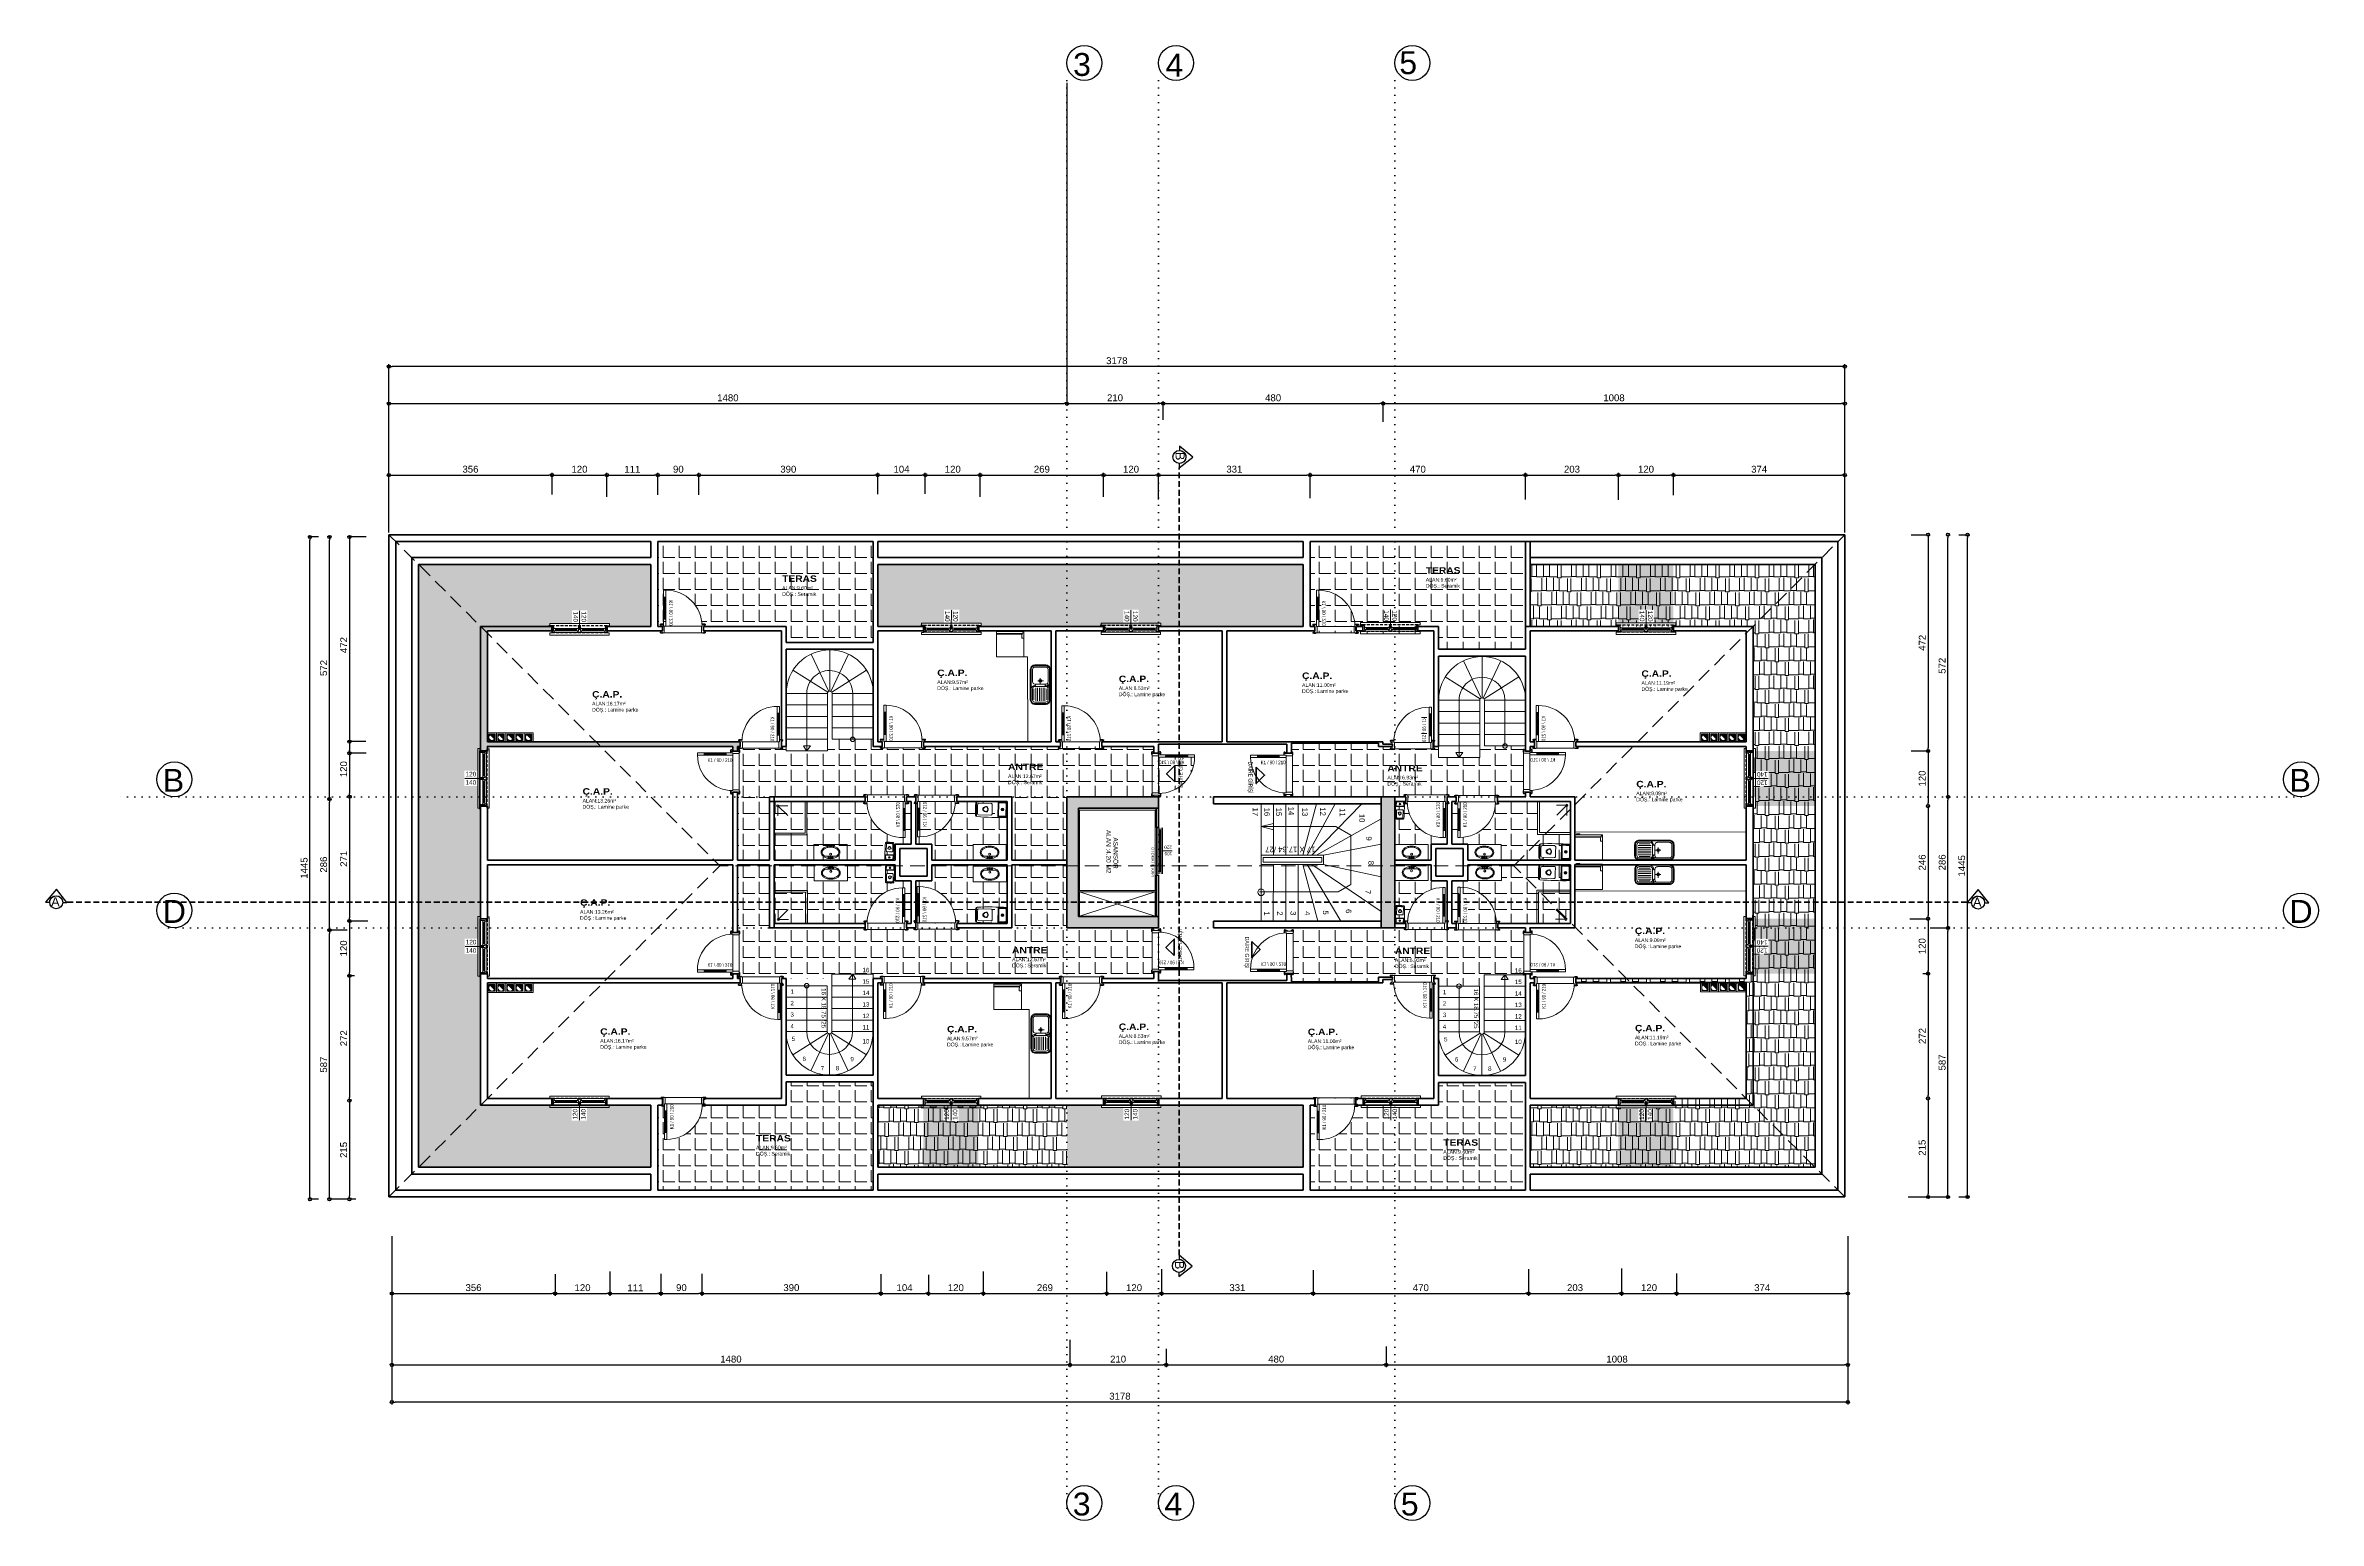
# Model space of a CAD drawing. Header units: millimetres. Extents: x 768 to 14077, y 324 to 18132.
# Drawn here: x 881 to 5843, y 9591 to 12810 of the extents above; entities that cross this region are included whole.
import ezdxf
from ezdxf.enums import TextEntityAlignment as Align

# ---------------------------------------------------------------- set-up
doc = ezdxf.new("R2010")
doc.units = ezdxf.units.MM
for name, pattern in [('DASHDOT', [25.4, 12.7, -6.35, 0, -6.35]), ('DOT2', [3.175, 0, -3.175]), ('HIDDEN', [9.525, 6.35, -3.175]), ('HIDDENX2', [19.05, 12.7, -6.35])]:
    doc.linetypes.add(name, pattern=pattern)
for name, color, linetype in [('KAD_PARSELHAT', 16, 'Continuous'), ('SANAL', 11, 'HIDDEN'), ('SEM_AKS', 161, 'Continuous')]:
    doc.layers.add(name, color=color, linetype=linetype)
for name, color, linetype, lineweight in [('KAPI', 30, 'Continuous', 20), ('SEM_DUVAR1', 136, 'Continuous', 40), ('SEM_hidden', 8, 'HIDDEN', 13), ('SEM_INCE', 8, 'Continuous', 5), ('SEM_KAPI', 30, 'Continuous', 18), ('SEM_KESİK1', 254, 'HIDDENX2', 40), ('SEM_KOLON1', 244, 'Continuous', 60), ('SEM_MERDİVEN1', 15, 'Continuous', 13), ('SEM_PENCERE', 133, 'Continuous', 13), ('SEM_TARAMA', 253, 'Continuous', 5), ('SEM_TEFRIS', 225, 'Continuous', 9), ('SEM_YAZI2', 53, 'Continuous', 9), ('SEMBOL', 232, 'Continuous', 0), ('Y1', 2, 'Continuous', 25), ('YAZIKAPI', 7, 'Continuous', 5)]:
    doc.layers.add(name, color=color, linetype=linetype, lineweight=lineweight)
doc.styles.add('ITALIC', font='comic.ttf')
doc.styles.add('S', font='arial.ttf', dxfattribs={"width": 0.7})
doc.styles.add('SEM_YAZI', font='arial.ttf')
doc.styles.get("Standard").update_dxf_attribs({"font": 'arial.ttf'})
doc.dimstyles.new('1-50-2', dxfattribs={"dimtxt": 15, "dimasz": 7, "dimexe": 5, "dimexo": 5, "dimgap": 5, "dimtad": 1, "dimdec": 0, "dimtxsty": 'Standard', "dimblk": 'ORIGIN', "dimcen": 5, "dimdle": 7, "dimclrd": 256, "dimclre": 256, "dimclrt": 256, "dimadec": 0, "dimazin": 0, "dimtfac": 1, "dimtdec": 0, "dimtix": 1, "dimtmove": 0, "dimatfit": 3, "dimldrblk": 'ORIGIN', "dimfxl": 1, "dimlwd": -1, "dimlwe": -1, "dimarcsym": 0})
pattern_1 = [(0, (-355.13, 8724.027), (0, 34.925), [25.4, -9.525]), (90, (-355.13, 8724.027), (-34.925, 2e-15), [25.4, -9.525])]
pattern_2 = [(0, (-355.13, 8724.027), (64.77, 30.48), [15.24, -12.7, 17.78, -7.62, 22.86, -10.16]), (0, (-339.89, 8725.297), (64.77, 30.48), [12.7, -48.26, 10.16, -15.24]), (0, (-309.41, 8722.122), (64.77, 30.48), [7.62, -78.74]), (90, (-355.13, 8724.027), (-21.59, 30.48), [29.21, -92.71]), (90, (-339.89, 8724.027), (-21.59, 30.48), [28.575, -93.345]), (90, (-327.19, 8724.027), (-21.59, 30.48), [26.67, -95.25]), (90, (-309.41, 8722.122), (-21.59, 30.48), [29.21, -92.71]), (90, (-301.79, 8722.122), (-21.59, 30.48), [29.21, -92.71]), (90, (-278.93, 8724.027), (-21.59, 30.48), [27.94, -93.98])]

# ---------------------------------------------------------------- blocks, each defined once
blk = doc.blocks.new('merdiven 16 u')
at = {"layer": 'SEM_MERDİVEN1', "ltscale": 5}
for p, q in [((3327.4, 3367.5, 0), (3327.4, 3442.5, 0)), ((3327.4, 3442.5, 0), (3417.4, 3442.5, 0)), ((3372.4, 3442.5, 0), (3364.5, 3432, 0)), ((3364.5, 3432, 0), (3379.4, 3432, 0)), ((3372.9, 3442.5, 0), (3372.4, 3442.5, 0)), ((3372.4, 3367.5, 0), (3372.4, 3442.5, 0)), ((3379.4, 3432, 0), (3372.9, 3442.5, 0)), ((3417.4, 3317.5, 0), (3417.4, 3442.5, 0)), ((3317.4, 3417.5, 0), (3227.4, 3417.5, 0)), ((3227.4, 3317.5, 0), (3227.4, 3417.5, 0)), ((3317.4, 3392.5, 0), (3227.4, 3392.5, 0)), ((3272.4, 3317.5, 0), (3272.4, 3417.5, 0)), ((3317.4, 3317.5, 0), (3317.4, 3417.5, 0)), ((3417.4, 3417.5, 0), (3327.4, 3417.5, 0)), ((3417.4, 3392.5, 0), (3327.4, 3392.5, 0)), ((3317.4, 3367.5, 0), (3227.4, 3367.5, 0)), ((3317.4, 3342.5, 0), (3227.4, 3342.5, 0)), ((3417.4, 3367.5, 0), (3327.4, 3367.5, 0)), ((3417.4, 3367.5, 0), (3327.4, 3367.5, 0)), ((3327.4, 3317.5, 0), (3327.4, 3367.5, 0)), ((3417.4, 3342.5, 0), (3327.4, 3342.5, 0)), ((3372.4, 3317.5, 0), (3372.4, 3367.5, 0)), ((3317.4, 3317.5, 0), (3227.4, 3317.5, 0)), ((3318.2, 3314.8, 0), (3242, 3266.9, 0)), ((3320.3, 3313, 0), (3281.8, 3231.6, 0)), ((3322.4, 3222.5, 0), (3322.4, 3312.5, 0)), ((3322.4, 3312.5, 0), (3322.4, 3222.5, 0)), ((3324.5, 3313, 0), (3363, 3231.6, 0)), ((3326.6, 3314.8, 0), (3402.8, 3266.9, 0)), ((3417.4, 3317.5, 0), (3327.4, 3317.5, 0))]:
    blk.add_line(p, q, dxfattribs=at)
blk.add_circle((3272.4, 3417.5, 0), 5, dxfattribs=at)
for radius, start, end in [(95, 180, 270), (50, 180, 270), (5, 180, 270), (5, 270, 0), (50, 270, 0), (95, 270, 0)]:
    blk.add_arc((3322.4, 3317.5, 0), radius, start, end, dxfattribs=at)
blk = doc.blocks.new('asansör')
at = {"layer": 'SEM_TEFRIS'}
for p, q in [((3261.4, 1570.1), (3261.4, 1591.4)), ((3311.4, 1570.1), (3211.4, 1570.1)), ((3211.4, 1567.1), (3311.4, 1567.1)), ((3211.4, 1563.1), (3311.4, 1563.1)), ((3211.4, 1560.1), (3311.4, 1560.1)), ((3215.6, 1567.1), (3215.6, 1563.1)), ((3215.6, 1565.1), (3307.3, 1565.1)), ((3350.8, 1389.3), (3403.9, 1554.5)), ((3350.8, 1554.5), (3403.9, 1389.3))]:
    blk.add_line(p, q, dxfattribs=at)
for points in [[(3169, 1387.4), (3403.8, 1387.4), (3403.8, 1556.9), (3169, 1556.9)], [(3347.8, 1389.3), (3172.9, 1389.3), (3172.9, 1554.5), (3347.8, 1554.5)], [(3403.9, 1389.3), (3350.8, 1389.3), (3350.8, 1554.5), (3403.9, 1554.5)]]:
    blk.add_lwpolyline(points, close=True, dxfattribs=at)
at = {"layer": 'SEM_YAZI2', "ltscale": 5}
for s, p in [('220', (3253.7, 1582.2)), ('100', (3267.7, 1583))]:
    blk.add_text(s, height=7, rotation=270, dxfattribs=at).set_placement(p, align=Align.MIDDLE_CENTER)
at = {"layer": 'SEM_YAZI2'}
for s, p in [('ALAN :4.20 M2 ', (3265.2, 1452.5)), ('ASANSÖR', (3266.2, 1468))]:
    blk.add_text(s, height=10, dxfattribs=at).set_placement(p, align=Align.MIDDLE_CENTER)
at = {"layer": 'Y1', "style": 'ITALIC'}
blk.add_text('OTOMATİK KAPI', height=6, rotation=359.9995, dxfattribs=at).set_placement((3253.8, 1546))
blk = doc.blocks.new('kap 1')
at = {"layer": 'SEM_INCE', "ltscale": 0.5}
for p, q in [((8.5, 10), (85, 10)), ((5, -4), (85, -4))]:
    blk.add_line(p, q, dxfattribs=at)
blk.add_arc((8.5, 10), 78, 360, 90, dxfattribs=at)
at = {"layer": 'SEM_KAPI'}
for p in [(85, 10), (86.5, 14)]:
    blk.add_line(p, (86.5, 10), dxfattribs=at)
for points in [[(3.5, 10), (8.5, 10), (8.5, 88), (3.5, 88)], [(-2.5, 14.5), (-2.5, 13), (-4, 13), (-4, 14.5)], [(2.5, 14), (2.5, 15), (-2.5, 15), (-2.5, 14)], [(0, 14), (0, 10), (-2.5, 10), (-2.5, 14)], [(0, 0), (0, -4), (-2.5, -4), (-2.5, 0)], [(87.5, 14), (87.5, 15), (92.5, 15), (92.5, 14)], [(90, 14), (90, 10), (92.5, 10), (92.5, 14)], [(90, 0), (90, -4), (92.5, -4), (92.5, 0)], [(92.5, 14.5), (92.5, 13), (94, 13), (94, 14.5)], [(-2.5, -3), (-2.5, -4.5), (-4, -4.5), (-4, -3)], [(2.5, -4), (2.5, -5), (-2.5, -5), (-2.5, -4)], [(87.5, -4), (87.5, -5), (92.5, -5), (92.5, -4)], [(92.5, -3), (92.5, -4.5), (94, -4.5), (94, -3)]]:
    blk.add_lwpolyline(points, close=True, dxfattribs=at)
for points in [[(5, 71), (4.2, 71), (3.5, 71.7)], [(7, 71), (7.8, 71), (8.5, 71.7)], [(5, 10), (5, -4), (0, -4), (0, 14), (3.5, 14)], [(5, 27), (4.2, 27), (3.5, 26.3)], [(7, 27), (7.8, 27), (8.5, 26.3)], [(85, 10), (85, -4), (90, -4), (90, 14), (86.5, 14)]]:
    blk.add_lwpolyline(points, dxfattribs=at)
at = {"layer": 'SEM_PENCERE'}
for points in [[(5, 25), (5, 73), (7, 73), (7, 25)], [(5.5, 25.5), (5.5, 72.5), (6.5, 72.5), (6.5, 25.5)]]:
    blk.add_lwpolyline(points, close=True, dxfattribs=at)
blk = doc.blocks.new('kapı 90 210')
at = {"layer": 'KAPI', "xscale": -1.140948896087914, "yscale": 1.140948896087914, "zscale": 1.140948896087914, "rotation": 90}
blk.add_blockref('kap 1', (1817.4, 1318.5), dxfattribs=at)
at = {"layer": 'SEM_YAZI2', "style": 'S', "width": 0.7}
blk.add_text('K1 / 90 / 210', height=9, rotation=0, dxfattribs=at).set_placement((1742.4, 1291.9))
blk = doc.blocks.new('VA')
at = {"layer": 'SANAL'}
for p, q in [((21735.9, 8953.8), (21615.9, 8953.8)), ((21735.9, 8968.8), (21615.9, 8968.8))]:
    blk.add_line(p, q, dxfattribs=at)
at = {"layer": 'SEM_DUVAR1'}
for p, q in [((21615.9, 8953.8), (21615.9, 8968.8)), ((21615.9, 8953.8), (21615.9, 8968.8)), ((21615.9, 8953.8), (21615.9, 8968.8)), ((21615.9, 8953.8), (21615.9, 8968.8)), ((21615.9, 8953.8), (21615.9, 8968.8)), ((21615.9, 8953.8), (21615.9, 8968.8)), ((21735.9, 8953.8), (21735.9, 8968.8)), ((21735.9, 8953.8), (21735.9, 8968.8)), ((21735.9, 8953.8), (21735.9, 8968.8)), ((21735.9, 8953.8), (21735.9, 8968.8)), ((21735.9, 8953.8), (21735.9, 8968.8)), ((21735.9, 8953.8), (21735.9, 8968.8)), ((21735.9, 8953.8), (21735.9, 8968.8))]:
    blk.add_line(p, q, dxfattribs=at)
blk.add_lwpolyline([(21609.1, 8968.8), (21615.9, 8968.8)], dxfattribs=at)
at = {"layer": 'SEM_PENCERE'}
for p, q in [((21615.9, 8953.8), (21610.9, 8953.8)), ((21610.9, 8948.8), (21610.9, 8953.8)), ((21610.9, 8948.8), (21740.9, 8948.8)), ((21611, 8973.8), (21611, 8968.8)), ((21675.8, 8973.8), (21611, 8973.8)), ((21615.9, 8968.8), (21611, 8968.8)), ((21615.9, 8968.8), (21615.9, 8962.9)), ((21615.9, 8962.9), (21616.2, 8962.9)), ((21615.9, 8962.4), (21615.9, 8953.8)), ((21616.2, 8959.9), (21615.9, 8959.9)), ((21615.9, 8955.4), (21619.9, 8955.4)), ((21615.9, 8967.4), (21618.8, 8967.4)), ((21616.2, 8962.9), (21616.2, 8959.9)), ((21619.2, 8966.9), (21618.8, 8967.4)), ((21619.2, 8966.9), (21619.2, 8958.4)), ((21619.2, 8964.4), (21620.2, 8964.4)), ((21619.2, 8962.9), (21619.2, 8964.4)), ((21620.2, 8962.9), (21619.2, 8962.9)), ((21619.2, 8958.4), (21619.9, 8958.4)), ((21623.4, 8962.9), (21619.4, 8962.9)), ((21619.4, 8962.9), (21619.4, 8958.4)), ((21619.4, 8958.4), (21623.4, 8958.4)), ((21619.9, 8958.4), (21620.4, 8957.9)), ((21620.4, 8955.9), (21619.9, 8955.4)), ((21620.2, 8964.4), (21620.2, 8962.9)), ((21620.4, 8957.9), (21620.4, 8955.9)), ((21621.5, 8954.4), (21620.7, 8958.4)), ((21671.5, 8954.4), (21621.5, 8954.4)), ((21622.9, 8959.9), (21622.9, 8960.9)), ((21622.9, 8960.9), (21623.9, 8960.9)), ((21623.9, 8959.9), (21622.9, 8959.9)), ((21623.4, 8962.9), (21669.6, 8962.9)), ((21623.9, 8962.4), (21623.4, 8962.9)), ((21623.4, 8958.4), (21623.9, 8958.9)), ((21623.4, 8958.4), (21669.6, 8958.4)), ((21623.9, 8960.9), (21623.9, 8962.4)), ((21623.9, 8960.9), (21669.1, 8960.9)), ((21623.9, 8959.9), (21669.1, 8959.9)), ((21623.9, 8958.9), (21623.9, 8959.9)), ((21669.1, 8962.4), (21669.6, 8962.9)), ((21669.1, 8960.9), (21669.1, 8962.4)), ((21670.1, 8960.9), (21669.1, 8960.9)), ((21669.1, 8958.9), (21669.1, 8959.9)), ((21669.1, 8959.9), (21670.1, 8959.9)), ((21669.6, 8958.4), (21669.1, 8958.9)), ((21669.6, 8962.9), (21673.6, 8962.9)), ((21673.6, 8958.4), (21669.6, 8958.4)), ((21670.1, 8959.9), (21670.1, 8960.9)), ((21672.4, 8958.4), (21671.5, 8954.4)), ((21673.1, 8958.4), (21672.6, 8957.9)), ((21672.6, 8957.9), (21672.6, 8955.9)), ((21672.6, 8955.9), (21673.1, 8955.4)), ((21673.8, 8964.4), (21672.8, 8964.4)), ((21672.8, 8964.4), (21672.8, 8962.9)), ((21672.8, 8962.9), (21673.8, 8962.9)), ((21673.8, 8958.4), (21673.1, 8958.4)), ((21675.7, 8955.4), (21673.1, 8955.4)), ((21673.6, 8962.9), (21673.6, 8958.4)), ((21673.8, 8966.9), (21674.3, 8967.4)), ((21673.8, 8966.9), (21673.8, 8958.4)), ((21673.8, 8962.9), (21673.8, 8964.4)), ((21675.7, 8967.4), (21674.3, 8967.4)), ((21675.7, 8967.4), (21675.8, 8967.4)), ((21675.7, 8955.4), (21675.8, 8955.4)), ((21675.8, 8973.8), (21741, 8973.8)), ((21676, 8967.4), (21675.8, 8967.4)), ((21675.9, 8955.4), (21675.8, 8955.4)), ((21675.9, 8955.4), (21678.5, 8955.4)), ((21676, 8967.4), (21677.4, 8967.4)), ((21677.8, 8966.9), (21677.4, 8967.4)), ((21677.8, 8966.9), (21677.8, 8958.4)), ((21677.8, 8964.4), (21678.8, 8964.4)), ((21677.8, 8962.9), (21677.8, 8964.4)), ((21678.8, 8962.9), (21677.8, 8962.9)), ((21677.8, 8958.4), (21678.5, 8958.4)), ((21678, 8962.9), (21678, 8958.4)), ((21682, 8962.9), (21678, 8962.9)), ((21678, 8958.4), (21682, 8958.4)), ((21678.5, 8958.4), (21679, 8957.9)), ((21679, 8955.9), (21678.5, 8955.4)), ((21678.8, 8964.4), (21678.8, 8962.9)), ((21679, 8957.9), (21679, 8955.9)), ((21679.3, 8958.4), (21680.1, 8954.4)), ((21680.1, 8954.4), (21730.4, 8954.4)), ((21681.5, 8959.9), (21681.5, 8960.9)), ((21681.5, 8960.9), (21682.5, 8960.9)), ((21682.5, 8959.9), (21681.5, 8959.9)), ((21728.4, 8962.9), (21682, 8962.9)), ((21682.5, 8962.4), (21682, 8962.9)), ((21682, 8958.4), (21682.5, 8958.9)), ((21728.4, 8958.4), (21682, 8958.4)), ((21682.5, 8960.9), (21682.5, 8962.4)), ((21727.9, 8960.9), (21682.5, 8960.9)), ((21727.9, 8959.9), (21682.5, 8959.9)), ((21682.5, 8958.9), (21682.5, 8959.9)), ((21727.9, 8962.4), (21728.4, 8962.9)), ((21727.9, 8960.9), (21727.9, 8962.4)), ((21728.9, 8960.9), (21727.9, 8960.9)), ((21727.9, 8958.9), (21727.9, 8959.9)), ((21727.9, 8959.9), (21728.9, 8959.9)), ((21728.4, 8958.4), (21727.9, 8958.9)), ((21728.4, 8962.9), (21732.4, 8962.9)), ((21732.4, 8958.4), (21728.4, 8958.4)), ((21728.9, 8959.9), (21728.9, 8960.9)), ((21730.4, 8954.4), (21731.2, 8958.4)), ((21731.9, 8958.4), (21731.4, 8957.9)), ((21731.4, 8957.9), (21731.4, 8955.9)), ((21731.4, 8955.9), (21731.9, 8955.4)), ((21732.6, 8964.4), (21731.6, 8964.4)), ((21731.6, 8964.4), (21731.6, 8962.9)), ((21731.6, 8962.9), (21732.6, 8962.9)), ((21732.6, 8958.4), (21731.9, 8958.4)), ((21735.9, 8955.4), (21731.9, 8955.4)), ((21732.4, 8962.9), (21732.4, 8958.4)), ((21732.6, 8966.9), (21733.2, 8967.4)), ((21732.6, 8966.9), (21732.6, 8958.4)), ((21732.6, 8962.9), (21732.6, 8964.4)), ((21735.9, 8967.4), (21733.2, 8967.4)), ((21735.9, 8962.9), (21735.6, 8962.9)), ((21735.6, 8962.9), (21735.6, 8959.8)), ((21735.6, 8959.8), (21735.9, 8959.8)), ((21735.9, 8968.8), (21735.9, 8962.9)), ((21735.9, 8962.3), (21735.9, 8953.8)), ((21735.9, 8953.8), (21740.9, 8953.8)), ((21735.9, 8968.8), (21741, 8968.8)), ((21740.9, 8948.8), (21740.9, 8953.8)), ((21741, 8973.8), (21741, 8968.8))]:
    blk.add_line(p, q, dxfattribs=at)
at = {"layer": 'SEM_TEFRIS'}
blk.add_line((21675.9, 8960.6), (21676, 9001.8), dxfattribs=at)
for s, p in [('140', (21662.3, 9000.4)), ('120', (21680.5, 9000.3))]:
    blk.add_text(s, height=10, rotation=269.9884, dxfattribs=at).set_placement(p)
blk = doc.blocks.new('lavabo24')
at = {"layer": 'SEM_TEFRIS'}
for p, q in [((15, -42), (15, 0)), ((15, 0), (105, 0)), ((105, 0), (105, -42)), ((105, -42), (15, -42)), ((76, -10.6), (44.4, -10.6))]:
    blk.add_line(p, q, dxfattribs=at)
for centre, radius in [((54.4, -7.1), 1.76), ((59.9, -16.1), 2.84), ((59.9, -16.1), 2.39), ((60, -7.1), 1.76), ((65.7, -7.1), 1.76)]:
    blk.add_circle(centre, radius, dxfattribs=at)
for centre, radius, start, end in [((46.5, -20.7), 11.6, 148.28659, 180), ((46.5, -20.7), 11.6, 180, 211.71341), ((53, -24.8), 19.4, 123.83466, 148.28659), ((53, -16.7), 19.4, 211.71341, 236.16534), ((46.5, -20.7), 8.94, 148.28659, 180), ((46.5, -20.7), 8.94, 180, 211.71341), ((53, -24.8), 16.7, 121.37674, 148.28659), ((53, -16.7), 16.7, 211.71341, 236.16534), ((57.4, -31.3), 27.1, 105.51757, 123.83466), ((57.4, -10.2), 27.1, 236.16534, 254.48243), ((57.4, -10.2), 24.4, 236.16534, 254.48243), ((60.2, -41.5), 37.7, 90, 105.51757), ((60.2, 0), 37.7, 254.48243, 270), ((60.2, 0), 35, 254.48243, 270), ((60.2, -41.5), 37.7, 74.48243, 90), ((60.2, 0), 35, 270, 285.51757), ((60.2, 0), 37.7, 270, 285.51757), ((63, -10.2), 24.4, 285.51757, 303.83466), ((63, -31.3), 27.1, 56.16534, 74.48243), ((63, -10.2), 27.1, 285.51757, 303.83466), ((67.4, -24.8), 16.7, 31.71341, 58.62326), ((67.4, -16.7), 16.7, 303.83466, 328.28659), ((67.4, -24.8), 19.4, 31.71341, 56.16534), ((67.4, -16.7), 19.4, 303.83466, 328.28659), ((73.9, -20.7), 8.94, 0, 31.71341), ((73.9, -20.7), 8.94, 328.28659, 0), ((73.9, -20.7), 11.6, 0, 31.71341), ((73.9, -20.7), 11.6, 328.28659, 0)]:
    blk.add_arc(centre, radius, start, end, dxfattribs=at)
blk = doc.blocks.new('banyo')
at = {"layer": 'SEM_TEFRIS'}
for p, q in [((2376.1, 1421.2), (2466.1, 1421.2)), ((2376.1, 1416.2), (2461.1, 1416.2)), ((2386.8, 1341.6), (2386.8, 1369.6)), ((2386.8, 1342), (2413.5, 1369.2)), ((2461.1, 1416.2), (2461.1, 1331.2)), ((2466.1, 1421.2), (2466.1, 1331.2)), ((2386.8, 1342), (2414.5, 1342))]:
    blk.add_line(p, q, dxfattribs=at)
blk.add_circle((2386.8, 1342), 3, dxfattribs=at)
blk = doc.blocks.new('fdsfsd')
at = {"layer": 'SEM_TEFRIS'}
for p, q in [((6140, 1099.8), (6139.6, 1072.9)), ((6165.2, 1099.8), (6165.6, 1072.9)), ((6135.1, 1057), (6136, 1039)), ((6135.9, 1057), (6136.8, 1039)), ((6169, 1058), (6136.1, 1058)), ((6137, 1056), (6137.8, 1040)), ((6167.2, 1057), (6138, 1057)), ((6138, 1055), (6138.7, 1041)), ((6166.1, 1056), (6139, 1056)), ((6152.6, 1070.4), (6142.1, 1070.4)), ((6152.9, 1091), (6152.3, 1091)), ((6152.6, 1090), (6152.5, 1090)), ((6152.6, 1090), (6152.6, 1090)), ((6152.6, 1070.4), (6163.1, 1070.4)), ((6167.1, 1055), (6166.4, 1041)), ((6168.2, 1056), (6167.4, 1040)), ((6169.2, 1057), (6168.3, 1039)), ((6170, 1057), (6169.1, 1039)), ((6168.1, 1038), (6137, 1038)), ((6166.4, 1039), (6138.8, 1039)), ((6165.4, 1040), (6139.7, 1040))]:
    blk.add_line(p, q, dxfattribs=at)
for radius in [3, 1.5]:
    blk.add_circle((6152.6, 1048), radius, dxfattribs=at)
for centre, radius, start, end in [((6868.5, 1065.2), 733.4, 176.9871, 182.1212), ((6139.1, 1103.6), 3, 94.2993, 176.9871), ((6152.6, 923.7), 181.2, 84.7844, 95.2156), ((6152.6, 923.7), 182.2, 84.9422, 95.0578), ((6152.6, 923.7), 183.4, 85.7007, 94.2993), ((6142.5, 1099.8), 2.5, 93.2914, 179.2456), ((6152.6, 923.7), 178.9, 90, 93.2914), ((6152.6, 923.7), 178.9, 86.7086, 90), ((6162.7, 1099.8), 2.5, 0.7544, 86.7086), ((6166.1, 1103.6), 3, 3.0129, 85.7007), ((5436.7, 1065.2), 733.4, 357.8788, 3.0129), ((6136.1, 1057), 1, 90, 182.8624), ((6136.9, 1057), 1, 90, 182.8624), ((6138, 1056), 1, 90, 182.8624), ((6139, 1055), 1, 90, 182.8624), ((6142.1, 1072.9), 2.5, 179.2456, 270), ((6155.6, 1082.8), 9.05, 118.051, 188.5277), ((6154, 1091.2), 12.2, 232.967, 263.4544), ((6155.6, 1082.8), 8.05, 121.1533, 185.6173), ((6154, 1091.2), 11.2, 235.0999, 262.8651), ((6152.3, 1089), 2, 90, 118.051), ((6152.5, 1088), 2, 90, 123.533), ((6152.6, 1088), 2, 56.467, 90), ((6151.2, 1091.2), 11.2, 277.1349, 304.9001), ((6151.2, 1091.2), 12.2, 276.5456, 307.033), ((6152.9, 1089), 2, 61.949, 90), ((6149.6, 1082.8), 8.05, 354.3827, 58.8467), ((6149.6, 1082.8), 9.05, 351.4723, 61.949), ((6163.1, 1072.9), 2.5, 270, 0.7544), ((6166.1, 1055), 1, 357.1376, 90), ((6167.2, 1056), 1, 357.1376, 90), ((6168.2, 1057), 1, 357.1376, 90), ((6169, 1057), 1, 357.1376, 90), ((6137, 1039), 1, 182.8624, 270), ((6137.8, 1039), 1, 182.8624, 270), ((6138.8, 1040), 1, 182.8624, 270), ((6139.7, 1041), 1, 182.8624, 270), ((6165.4, 1041), 1, 270, 357.1376), ((6166.4, 1040), 1, 270, 357.1376), ((6167.3, 1039), 1, 270, 357.1376), ((6168.1, 1039), 1, 270, 357.1376)]:
    blk.add_arc(centre, radius, start, end, dxfattribs=at)
blk = doc.blocks.new('Tekab45')
for p, q in [((-35.2, 31.7), (-6.8, 31.7)), ((-35.2, 27.7), (-6.8, 27.7)), ((-35.2, 23.7), (-6.8, 23.7)), ((-35.2, 19.7), (-6.8, 19.7)), ((-35.2, 15.7), (-6.8, 15.7)), ((-35.2, 11.7), (-6.8, 11.7)), ((-33, 35.7), (-9, 35.7)), ((-9, 7.7), (-33, 7.7)), ((1.2, 33.5), (1.2, 10)), ((6.5, 38.7), (33, 38.7)), ((33, 4.7), (6.5, 4.7)), ((38.2, 33.5), (38.2, 10))]:
    blk.add_line(p, q)
at = {"linetype": 'DASHDOT'}
for p, q in [((1.2, 21.8), (15.2, 21.8)), ((8.2, 28.8), (8.2, 14.8))]:
    blk.add_line(p, q, dxfattribs=at)
for points in [[(-33, 43.5), (33, 43.5, -0.414214), (43, 33.5), (43, 10, -0.414214), (33, 0), (-33, 0, -0.414214), (-43, 10), (-43, 33.5, -0.414214)], [(-33, 41.7), (33, 41.7, -0.414214), (41.2, 33.5), (41.2, 10, -0.414214), (33, 1.7), (-33, 1.7, -0.414214), (-41.2, 10), (-41.2, 33.5, -0.414214)], [(-38.2, 33.5, -0.414214), (-33, 38.7), (-9, 38.7, -0.414214), (-3.8, 33.5), (-3.8, 10, -0.414214), (-9, 4.7), (-33, 4.7, -0.414214), (-38.2, 10)]]:
    blk.add_lwpolyline(points, format="xyb", close=True)
at = {"linetype": 'Continuous'}
for centre, radius in [((-0.3, 38.9), 1.8), ((8.2, 21.8), 3), ((8.2, 21.8), 2)]:
    blk.add_circle(centre, radius, dxfattribs=at)
for centre, radius, start, end in [((-9.8, 33.7), 8.08, 358.5057, 84.1115), ((-9.8, 9.8), 8.08, 275.8885, 1.4943), ((-0.2, 33.5), 1.5, 177.4793, 0), ((-0.2, 10), 1.5, 0, 182.5207), ((6.5, 33.5), 5.25, 90, 180), ((6.5, 10), 5.25, 180, 270), ((33, 33.5), 5.25, 0, 90), ((33, 10), 5.25, 270, 0)]:
    blk.add_arc(centre, radius, start, end)
blk = doc.blocks.new('BUZDLB')
for p, q in [((-31.6, 29.2), (33.4, 29.2)), ((-31.6, -30.8), (-31.6, 29.2)), ((33.4, 29.2), (33.4, -30.8)), ((29.3, -24.8), (-31.6, -24.8)), ((29.5, -25.3), (-31.6, -25.3)), ((29.6, -25.8), (-31.6, -25.8)), ((33.4, -30.8), (-31.6, -30.8)), ((-27.6, -30.8), (-27.6, -31.8)), ((-26.6, -32.8), (-20.1, -32.8)), ((-20.1, -32.8), (-20.1, -30.8)), ((28.4, -21.5), (28.4, -15.8)), ((28.5, -22.1), (30, -26.9)), ((28.9, -15.3), (33.4, -15.3)), ((33.4, -28.3), (31.9, -28.3)), ((33.4, -15.3), (33.4, -28.3))]:
    blk.add_line(p, q)
for centre, radius, start, end in [((-26.6, -31.8), 1, 180, 270), ((-21.1, -31.8), 1, 270, 270), ((28.9, -15.8), 0.5, 90, 180), ((30.4, -21.5), 2, 180, 197.1027), ((31.9, -26.3), 2, 197.1027, 270)]:
    blk.add_arc(centre, radius, start, end)
blk = doc.blocks.new('_Origin')
at = {"color": 0, "linetype": 'ByBlock', "lineweight": -2}
blk.add_line((0, 0), (-1, 0), dxfattribs=at)
blk.add_circle((0, 0), 0.5, dxfattribs=at)
blk = doc.blocks.new('*D267')
at = {"transparency": 16777216}
for p, q in [((1630.4, 11830.1), (1630.4, 11877.5)), ((1637.4, 11872.5), (1979.6, 11872.5)), ((1986.6, 11830.1), (1986.6, 11877.5))]:
    blk.add_line(p, q, dxfattribs=at)
at = {"layer": 'Defpoints', "color": 0, "transparency": 16777216}
for p in [(1986.6, 11872.5), (1630.4, 11825.1), (1986.6, 11825.1)]:
    blk.add_point(p, dxfattribs=at)
at = {"transparency": 16777216, "xscale": 7, "yscale": 7, "zscale": 7, "rotation": 180}
blk.add_blockref('_Origin', (1630.4, 11872.5), dxfattribs=at)
at = {"transparency": 16777216, "xscale": 7, "yscale": 7, "zscale": 7}
blk.add_blockref('_Origin', (1986.6, 11872.5), dxfattribs=at)
at = {"transparency": 16777216, "insert": (1808.5, 11885.2), "char_height": 15, "attachment_point": 5}
blk.add_mtext('356', dxfattribs=at)
blk = doc.blocks.new('*D268')
at = {"transparency": 16777216}
for p, q in [((1986.6, 11830.1), (1986.6, 11877.5)), ((1993.6, 11872.5), (2099.4, 11872.5)), ((2106.4, 11824.7), (2106.4, 11877.5))]:
    blk.add_line(p, q, dxfattribs=at)
at = {"layer": 'Defpoints', "color": 0, "transparency": 16777216}
for p in [(2106.4, 11872.5), (1986.6, 11825.1), (2106.4, 11819.7)]:
    blk.add_point(p, dxfattribs=at)
at = {"transparency": 16777216, "xscale": 7, "yscale": 7, "zscale": 7, "rotation": 180}
blk.add_blockref('_Origin', (1986.6, 11872.5), dxfattribs=at)
at = {"transparency": 16777216, "xscale": 7, "yscale": 7, "zscale": 7}
blk.add_blockref('_Origin', (2106.4, 11872.5), dxfattribs=at)
at = {"transparency": 16777216, "insert": (2046.5, 11885.2), "char_height": 15, "attachment_point": 5}
blk.add_mtext('120', dxfattribs=at)
blk = doc.blocks.new('*D269')
at = {"transparency": 16777216}
for p, q in [((2106.4, 11824.7), (2106.4, 11877.5)), ((2113.4, 11872.5), (2210.4, 11872.5)), ((2217.4, 11829.7), (2217.4, 11877.5))]:
    blk.add_line(p, q, dxfattribs=at)
at = {"layer": 'Defpoints', "color": 0, "transparency": 16777216}
for p in [(2217.4, 11872.5), (2106.4, 11819.7), (2217.4, 11824.7)]:
    blk.add_point(p, dxfattribs=at)
at = {"transparency": 16777216, "xscale": 7, "yscale": 7, "zscale": 7, "rotation": 180}
blk.add_blockref('_Origin', (2106.4, 11872.5), dxfattribs=at)
at = {"transparency": 16777216, "xscale": 7, "yscale": 7, "zscale": 7}
blk.add_blockref('_Origin', (2217.4, 11872.5), dxfattribs=at)
at = {"transparency": 16777216, "insert": (2161.9, 11885.1), "char_height": 15, "attachment_point": 5}
blk.add_mtext('111', dxfattribs=at)
blk = doc.blocks.new('*D270')
at = {"transparency": 16777216}
for p, q in [((2217.4, 11829.7), (2217.4, 11877.5)), ((2224.4, 11872.5), (2300.2, 11872.5)), ((2307.2, 11829.7), (2307.2, 11877.5))]:
    blk.add_line(p, q, dxfattribs=at)
at = {"layer": 'Defpoints', "color": 0, "transparency": 16777216}
for p in [(2307.2, 11872.5), (2217.4, 11824.7), (2307.2, 11824.7)]:
    blk.add_point(p, dxfattribs=at)
at = {"transparency": 16777216, "xscale": 7, "yscale": 7, "zscale": 7, "rotation": 180}
blk.add_blockref('_Origin', (2217.4, 11872.5), dxfattribs=at)
at = {"transparency": 16777216, "xscale": 7, "yscale": 7, "zscale": 7}
blk.add_blockref('_Origin', (2307.2, 11872.5), dxfattribs=at)
at = {"transparency": 16777216, "insert": (2262.3, 11885.2), "char_height": 15, "attachment_point": 5}
blk.add_mtext('90', dxfattribs=at)
blk = doc.blocks.new('*D271')
at = {"transparency": 16777216}
for p, q in [((2307.2, 11829.7), (2307.2, 11877.5)), ((2314.2, 11872.5), (2690.4, 11872.5)), ((2697.4, 11830.5), (2697.4, 11877.5))]:
    blk.add_line(p, q, dxfattribs=at)
at = {"layer": 'Defpoints', "color": 0, "transparency": 16777216}
for p in [(2697.4, 11872.5), (2307.2, 11824.7), (2697.4, 11825.5)]:
    blk.add_point(p, dxfattribs=at)
at = {"transparency": 16777216, "xscale": 7, "yscale": 7, "zscale": 7, "rotation": 180}
blk.add_blockref('_Origin', (2307.2, 11872.5), dxfattribs=at)
at = {"transparency": 16777216, "xscale": 7, "yscale": 7, "zscale": 7}
blk.add_blockref('_Origin', (2697.4, 11872.5), dxfattribs=at)
at = {"transparency": 16777216, "insert": (2502.3, 11885.2), "char_height": 15, "attachment_point": 5}
blk.add_mtext('390', dxfattribs=at)
blk = doc.blocks.new('*D272')
at = {"transparency": 16777216}
for p, q in [((2697.4, 11830.5), (2697.4, 11877.5)), ((2704.4, 11872.5), (2794.4, 11872.5)), ((2801.4, 11831.6), (2801.4, 11877.5))]:
    blk.add_line(p, q, dxfattribs=at)
at = {"layer": 'Defpoints', "color": 0, "transparency": 16777216}
for p in [(2801.4, 11872.5), (2697.4, 11825.5), (2801.4, 11826.6)]:
    blk.add_point(p, dxfattribs=at)
at = {"transparency": 16777216, "xscale": 7, "yscale": 7, "zscale": 7, "rotation": 180}
blk.add_blockref('_Origin', (2697.4, 11872.5), dxfattribs=at)
at = {"transparency": 16777216, "xscale": 7, "yscale": 7, "zscale": 7}
blk.add_blockref('_Origin', (2801.4, 11872.5), dxfattribs=at)
at = {"transparency": 16777216, "insert": (2749.4, 11885.2), "char_height": 15, "attachment_point": 5}
blk.add_mtext('104', dxfattribs=at)
blk = doc.blocks.new('*D273')
at = {"transparency": 16777216}
for p, q in [((2801.4, 11831.6), (2801.4, 11877.5)), ((2808.4, 11872.5), (2914.2, 11872.5)), ((2921.2, 11824.8), (2921.2, 11877.5))]:
    blk.add_line(p, q, dxfattribs=at)
at = {"layer": 'Defpoints', "color": 0, "transparency": 16777216}
for p in [(2921.2, 11872.5), (2801.4, 11826.6), (2921.2, 11819.8)]:
    blk.add_point(p, dxfattribs=at)
at = {"transparency": 16777216, "xscale": 7, "yscale": 7, "zscale": 7, "rotation": 180}
blk.add_blockref('_Origin', (2801.4, 11872.5), dxfattribs=at)
at = {"transparency": 16777216, "xscale": 7, "yscale": 7, "zscale": 7}
blk.add_blockref('_Origin', (2921.2, 11872.5), dxfattribs=at)
at = {"transparency": 16777216, "insert": (2861.3, 11885.2), "char_height": 15, "attachment_point": 5}
blk.add_mtext('120', dxfattribs=at)
blk = doc.blocks.new('*D274')
at = {"transparency": 16777216}
for p, q in [((2921.2, 11824.8), (2921.2, 11877.5)), ((2928.2, 11872.5), (3183.4, 11872.5)), ((3190.4, 11824.9), (3190.4, 11877.5))]:
    blk.add_line(p, q, dxfattribs=at)
at = {"layer": 'Defpoints', "color": 0, "transparency": 16777216}
for p in [(3190.4, 11872.5), (2921.2, 11819.8), (3190.4, 11819.9)]:
    blk.add_point(p, dxfattribs=at)
at = {"transparency": 16777216, "xscale": 7, "yscale": 7, "zscale": 7, "rotation": 180}
blk.add_blockref('_Origin', (2921.2, 11872.5), dxfattribs=at)
at = {"transparency": 16777216, "xscale": 7, "yscale": 7, "zscale": 7}
blk.add_blockref('_Origin', (3190.4, 11872.5), dxfattribs=at)
at = {"transparency": 16777216, "insert": (3055.8, 11885.2), "char_height": 15, "attachment_point": 5}
blk.add_mtext('269', dxfattribs=at)
blk = doc.blocks.new('*D320')
at = {"transparency": 16777216}
for p, q in [((3190.4, 11824.9), (3190.4, 11877.5)), ((3197.4, 11872.5), (3303.4, 11872.5)), ((3310.4, 11819.4), (3310.4, 11877.5))]:
    blk.add_line(p, q, dxfattribs=at)
at = {"layer": 'Defpoints', "color": 0, "transparency": 16777216}
for p in [(3310.4, 11872.5), (3190.4, 11819.9), (3310.4, 11814.4)]:
    blk.add_point(p, dxfattribs=at)
at = {"transparency": 16777216, "xscale": 7, "yscale": 7, "zscale": 7, "rotation": 180}
blk.add_blockref('_Origin', (3190.4, 11872.5), dxfattribs=at)
at = {"transparency": 16777216, "xscale": 7, "yscale": 7, "zscale": 7}
blk.add_blockref('_Origin', (3310.4, 11872.5), dxfattribs=at)
at = {"transparency": 16777216, "insert": (3250.4, 11885.2), "char_height": 15, "attachment_point": 5}
blk.add_mtext('120', dxfattribs=at)
blk = doc.blocks.new('*D321')
at = {"transparency": 16777216}
for p, q in [((3310.4, 11819.4), (3310.4, 11877.5)), ((3317.4, 11872.5), (3634.4, 11872.5)), ((3641.4, 11822), (3641.4, 11877.5))]:
    blk.add_line(p, q, dxfattribs=at)
at = {"layer": 'Defpoints', "color": 0, "transparency": 16777216}
for p in [(3641.4, 11872.5), (3310.4, 11814.4), (3641.4, 11817)]:
    blk.add_point(p, dxfattribs=at)
at = {"transparency": 16777216, "xscale": 7, "yscale": 7, "zscale": 7, "rotation": 180}
blk.add_blockref('_Origin', (3310.4, 11872.5), dxfattribs=at)
at = {"transparency": 16777216, "xscale": 7, "yscale": 7, "zscale": 7}
blk.add_blockref('_Origin', (3641.4, 11872.5), dxfattribs=at)
at = {"transparency": 16777216, "insert": (3475.9, 11885.2), "char_height": 15, "attachment_point": 5}
blk.add_mtext('331', dxfattribs=at)
blk = doc.blocks.new('*D275')
at = {"transparency": 16777216}
for p, q in [((3641.4, 11822), (3641.4, 11877.5)), ((3648.4, 11872.5), (4104.4, 11872.5)), ((4111.4, 11819.1), (4111.4, 11877.5))]:
    blk.add_line(p, q, dxfattribs=at)
at = {"layer": 'Defpoints', "color": 0, "transparency": 16777216}
for p in [(4111.4, 11872.5), (3641.4, 11817), (4111.4, 11814.1)]:
    blk.add_point(p, dxfattribs=at)
at = {"transparency": 16777216, "xscale": 7, "yscale": 7, "zscale": 7, "rotation": 180}
blk.add_blockref('_Origin', (3641.4, 11872.5), dxfattribs=at)
at = {"transparency": 16777216, "xscale": 7, "yscale": 7, "zscale": 7}
blk.add_blockref('_Origin', (4111.4, 11872.5), dxfattribs=at)
at = {"transparency": 16777216, "insert": (3876.4, 11885.2), "char_height": 15, "attachment_point": 5}
blk.add_mtext('470', dxfattribs=at)
blk = doc.blocks.new('*D276')
at = {"transparency": 16777216}
for p, q in [((4111.4, 11819.1), (4111.4, 11877.5)), ((4118.4, 11872.5), (4307.4, 11872.5)), ((4314.4, 11818.3), (4314.4, 11877.5))]:
    blk.add_line(p, q, dxfattribs=at)
at = {"layer": 'Defpoints', "color": 0, "transparency": 16777216}
for p in [(4314.4, 11872.5), (4111.4, 11814.1), (4314.4, 11813.3)]:
    blk.add_point(p, dxfattribs=at)
at = {"transparency": 16777216, "xscale": 7, "yscale": 7, "zscale": 7, "rotation": 180}
blk.add_blockref('_Origin', (4111.4, 11872.5), dxfattribs=at)
at = {"transparency": 16777216, "xscale": 7, "yscale": 7, "zscale": 7}
blk.add_blockref('_Origin', (4314.4, 11872.5), dxfattribs=at)
at = {"transparency": 16777216, "insert": (4212.9, 11885.2), "char_height": 15, "attachment_point": 5}
blk.add_mtext('203', dxfattribs=at)
blk = doc.blocks.new('*D277')
at = {"transparency": 16777216}
for p, q in [((4314.4, 11818.3), (4314.4, 11877.5)), ((4321.4, 11872.5), (4427.5, 11872.5)), ((4434.5, 11828.7), (4434.5, 11877.5))]:
    blk.add_line(p, q, dxfattribs=at)
at = {"layer": 'Defpoints', "color": 0, "transparency": 16777216}
for p in [(4434.5, 11872.5), (4314.4, 11813.3), (4434.5, 11823.7)]:
    blk.add_point(p, dxfattribs=at)
at = {"transparency": 16777216, "xscale": 7, "yscale": 7, "zscale": 7, "rotation": 180}
blk.add_blockref('_Origin', (4314.4, 11872.5), dxfattribs=at)
at = {"transparency": 16777216, "xscale": 7, "yscale": 7, "zscale": 7}
blk.add_blockref('_Origin', (4434.5, 11872.5), dxfattribs=at)
at = {"transparency": 16777216, "insert": (4374.5, 11885.2), "char_height": 15, "attachment_point": 5}
blk.add_mtext('120', dxfattribs=at)
blk = doc.blocks.new('*D278')
at = {"transparency": 16777216}
for p, q in [((4434.5, 11828.7), (4434.5, 11877.5)), ((4441.5, 11872.5), (4801.4, 11872.5)), ((4808.4, 11833.9), (4808.4, 11877.5))]:
    blk.add_line(p, q, dxfattribs=at)
at = {"layer": 'Defpoints', "color": 0, "transparency": 16777216}
for p in [(4808.4, 11872.5), (4434.5, 11823.7), (4808.4, 11828.9)]:
    blk.add_point(p, dxfattribs=at)
at = {"transparency": 16777216, "xscale": 7, "yscale": 7, "zscale": 7, "rotation": 180}
blk.add_blockref('_Origin', (4434.5, 11872.5), dxfattribs=at)
at = {"transparency": 16777216, "xscale": 7, "yscale": 7, "zscale": 7}
blk.add_blockref('_Origin', (4808.4, 11872.5), dxfattribs=at)
at = {"transparency": 16777216, "insert": (4621.5, 11885.2), "char_height": 15, "attachment_point": 5}
blk.add_mtext('374', dxfattribs=at)
blk = doc.blocks.new('*D322')
at = {"transparency": 16777216}
for p, q in [((1630.4, 11747.4), (1630.4, 12114.3)), ((4801.4, 12109.3), (1637.4, 12109.3)), ((4808.4, 11747.4), (4808.4, 12114.3))]:
    blk.add_line(p, q, dxfattribs=at)
at = {"layer": 'Defpoints', "color": 0, "transparency": 16777216}
for p in [(1630.4, 12109.3), (1630.4, 11742.4), (4808.4, 11742.4)]:
    blk.add_point(p, dxfattribs=at)
at = {"transparency": 16777216, "xscale": 7, "yscale": 7, "zscale": 7, "rotation": 180}
blk.add_blockref('_Origin', (1630.4, 12109.3), dxfattribs=at)
at = {"transparency": 16777216, "xscale": 7, "yscale": 7, "zscale": 7}
blk.add_blockref('_Origin', (4808.4, 12109.3), dxfattribs=at)
at = {"transparency": 16777216, "insert": (3219.4, 12122), "char_height": 15, "attachment_point": 5}
blk.add_mtext('3178', dxfattribs=at)
blk = doc.blocks.new('*D323')
at = {"transparency": 16777216}
for p, q in [((3110.4, 12728.6), (3110.4, 12023.4)), ((1630.4, 11973.8), (1630.4, 12033.4)), ((1637.4, 12028.4), (3103.4, 12028.4))]:
    blk.add_line(p, q, dxfattribs=at)
at = {"layer": 'Defpoints', "color": 0, "transparency": 16777216}
for p in [(3110.4, 12733.6), (3110.4, 12028.4), (1630.4, 11968.8)]:
    blk.add_point(p, dxfattribs=at)
at = {"transparency": 16777216, "xscale": 7, "yscale": 7, "zscale": 7, "rotation": 180}
blk.add_blockref('_Origin', (1630.4, 12028.4), dxfattribs=at)
at = {"transparency": 16777216, "xscale": 7, "yscale": 7, "zscale": 7}
blk.add_blockref('_Origin', (3110.4, 12028.4), dxfattribs=at)
at = {"transparency": 16777216, "insert": (2370.4, 12041), "char_height": 15, "attachment_point": 5}
blk.add_mtext('1480', dxfattribs=at)
blk = doc.blocks.new('*D324')
at = {"transparency": 16777216}
for p, q in [((3110.4, 12728.6), (3110.4, 12023.4)), ((3117.4, 12028.4), (3313.5, 12028.4)), ((3320.5, 11993.1), (3320.5, 12033.4))]:
    blk.add_line(p, q, dxfattribs=at)
at = {"layer": 'Defpoints', "color": 0, "transparency": 16777216}
for p in [(3110.4, 12733.6), (3320.5, 12028.4), (3320.5, 11988.1)]:
    blk.add_point(p, dxfattribs=at)
at = {"transparency": 16777216, "xscale": 7, "yscale": 7, "zscale": 7, "rotation": 180}
blk.add_blockref('_Origin', (3110.4, 12028.4), dxfattribs=at)
at = {"transparency": 16777216, "xscale": 7, "yscale": 7, "zscale": 7}
blk.add_blockref('_Origin', (3320.5, 12028.4), dxfattribs=at)
at = {"transparency": 16777216, "insert": (3215.5, 12041), "char_height": 15, "attachment_point": 5}
blk.add_mtext('210', dxfattribs=at)
blk = doc.blocks.new('*D279')
at = {"transparency": 16777216}
for p, q in [((3320.5, 11993.1), (3320.5, 12033.4)), ((3327.5, 12028.4), (3793.8, 12028.4)), ((3800.8, 11988.5), (3800.8, 12033.4))]:
    blk.add_line(p, q, dxfattribs=at)
at = {"layer": 'Defpoints', "color": 0, "transparency": 16777216}
for p in [(3800.8, 12028.4), (3320.5, 11988.1), (3800.8, 11983.5)]:
    blk.add_point(p, dxfattribs=at)
at = {"transparency": 16777216, "xscale": 7, "yscale": 7, "zscale": 7, "rotation": 180}
blk.add_blockref('_Origin', (3320.5, 12028.4), dxfattribs=at)
at = {"transparency": 16777216, "xscale": 7, "yscale": 7, "zscale": 7}
blk.add_blockref('_Origin', (3800.8, 12028.4), dxfattribs=at)
at = {"transparency": 16777216, "insert": (3560.6, 12041), "char_height": 15, "attachment_point": 5}
blk.add_mtext('480', dxfattribs=at)
blk = doc.blocks.new('*D280')
at = {"transparency": 16777216}
for p, q in [((3800.8, 11988.5), (3800.8, 12033.4)), ((3807.8, 12028.4), (4801.4, 12028.4)), ((4808.4, 11935.9), (4808.4, 12033.4))]:
    blk.add_line(p, q, dxfattribs=at)
at = {"layer": 'Defpoints', "color": 0, "transparency": 16777216}
for p in [(4808.4, 12028.4), (3800.8, 11983.5), (4808.4, 11930.9)]:
    blk.add_point(p, dxfattribs=at)
at = {"transparency": 16777216, "xscale": 7, "yscale": 7, "zscale": 7, "rotation": 180}
blk.add_blockref('_Origin', (3800.8, 12028.4), dxfattribs=at)
at = {"transparency": 16777216, "xscale": 7, "yscale": 7, "zscale": 7}
blk.add_blockref('_Origin', (4808.4, 12028.4), dxfattribs=at)
at = {"transparency": 16777216, "insert": (4304.6, 12041), "char_height": 15, "attachment_point": 5}
blk.add_mtext('1008', dxfattribs=at)
blk = doc.blocks.new('*D281')
at = {"transparency": 16777216}
for p, q in [((1637.1, 10129.1), (1637.1, 10081.7)), ((1993.3, 10129.1), (1993.3, 10081.7)), ((1644.1, 10086.7), (1986.3, 10086.7))]:
    blk.add_line(p, q, dxfattribs=at)
at = {"layer": 'Defpoints', "color": 0, "transparency": 16777216}
for p in [(1637.1, 10134.1), (1993.3, 10134.1), (1993.3, 10086.7)]:
    blk.add_point(p, dxfattribs=at)
at = {"transparency": 16777216, "xscale": 7, "yscale": 7, "zscale": 7, "rotation": 180}
blk.add_blockref('_Origin', (1637.1, 10086.7), dxfattribs=at)
at = {"transparency": 16777216, "xscale": 7, "yscale": 7, "zscale": 7}
blk.add_blockref('_Origin', (1993.3, 10086.7), dxfattribs=at)
at = {"transparency": 16777216, "insert": (1815.2, 10099.4), "char_height": 15, "attachment_point": 5}
blk.add_mtext('356', dxfattribs=at)
blk = doc.blocks.new('*D282')
at = {"transparency": 16777216}
for p, q in [((1993.3, 10129.1), (1993.3, 10081.7)), ((2113.1, 10134.6), (2113.1, 10081.7)), ((2000.3, 10086.7), (2106.1, 10086.7))]:
    blk.add_line(p, q, dxfattribs=at)
at = {"layer": 'Defpoints', "color": 0, "transparency": 16777216}
for p in [(1993.3, 10134.1), (2113.1, 10139.6), (2113.1, 10086.7)]:
    blk.add_point(p, dxfattribs=at)
at = {"transparency": 16777216, "xscale": 7, "yscale": 7, "zscale": 7, "rotation": 180}
blk.add_blockref('_Origin', (1993.3, 10086.7), dxfattribs=at)
at = {"transparency": 16777216, "xscale": 7, "yscale": 7, "zscale": 7}
blk.add_blockref('_Origin', (2113.1, 10086.7), dxfattribs=at)
at = {"transparency": 16777216, "insert": (2053.2, 10099.4), "char_height": 15, "attachment_point": 5}
blk.add_mtext('120', dxfattribs=at)
blk = doc.blocks.new('*D283')
at = {"transparency": 16777216}
for p, q in [((2113.1, 10134.6), (2113.1, 10081.7)), ((2224.1, 10129.6), (2224.1, 10081.7)), ((2120.1, 10086.7), (2217.1, 10086.7))]:
    blk.add_line(p, q, dxfattribs=at)
at = {"layer": 'Defpoints', "color": 0, "transparency": 16777216}
for p in [(2113.1, 10139.6), (2224.1, 10134.6), (2224.1, 10086.7)]:
    blk.add_point(p, dxfattribs=at)
at = {"transparency": 16777216, "xscale": 7, "yscale": 7, "zscale": 7, "rotation": 180}
blk.add_blockref('_Origin', (2113.1, 10086.7), dxfattribs=at)
at = {"transparency": 16777216, "xscale": 7, "yscale": 7, "zscale": 7}
blk.add_blockref('_Origin', (2224.1, 10086.7), dxfattribs=at)
at = {"transparency": 16777216, "insert": (2168.6, 10099.2), "char_height": 15, "attachment_point": 5}
blk.add_mtext('111', dxfattribs=at)
blk = doc.blocks.new('*D284')
at = {"transparency": 16777216}
for p, q in [((2224.1, 10129.6), (2224.1, 10081.7)), ((2313.9, 10129.6), (2313.9, 10081.7)), ((2231.1, 10086.7), (2306.9, 10086.7))]:
    blk.add_line(p, q, dxfattribs=at)
at = {"layer": 'Defpoints', "color": 0, "transparency": 16777216}
for p in [(2224.1, 10134.6), (2313.9, 10134.6), (2313.9, 10086.7)]:
    blk.add_point(p, dxfattribs=at)
at = {"transparency": 16777216, "xscale": 7, "yscale": 7, "zscale": 7, "rotation": 180}
blk.add_blockref('_Origin', (2224.1, 10086.7), dxfattribs=at)
at = {"transparency": 16777216, "xscale": 7, "yscale": 7, "zscale": 7}
blk.add_blockref('_Origin', (2313.9, 10086.7), dxfattribs=at)
at = {"transparency": 16777216, "insert": (2269, 10099.4), "char_height": 15, "attachment_point": 5}
blk.add_mtext('90', dxfattribs=at)
blk = doc.blocks.new('*D285')
at = {"transparency": 16777216}
for p, q in [((2313.9, 10129.6), (2313.9, 10081.7)), ((2704.1, 10128.7), (2704.1, 10081.7)), ((2320.9, 10086.7), (2697.1, 10086.7))]:
    blk.add_line(p, q, dxfattribs=at)
at = {"layer": 'Defpoints', "color": 0, "transparency": 16777216}
for p in [(2313.9, 10134.6), (2704.1, 10133.7), (2704.1, 10086.7)]:
    blk.add_point(p, dxfattribs=at)
at = {"transparency": 16777216, "xscale": 7, "yscale": 7, "zscale": 7, "rotation": 180}
blk.add_blockref('_Origin', (2313.9, 10086.7), dxfattribs=at)
at = {"transparency": 16777216, "xscale": 7, "yscale": 7, "zscale": 7}
blk.add_blockref('_Origin', (2704.1, 10086.7), dxfattribs=at)
at = {"transparency": 16777216, "insert": (2509, 10099.4), "char_height": 15, "attachment_point": 5}
blk.add_mtext('390', dxfattribs=at)
blk = doc.blocks.new('*D286')
at = {"transparency": 16777216}
for p, q in [((2704.1, 10128.7), (2704.1, 10081.7)), ((2808.1, 10127.7), (2808.1, 10081.7)), ((2711.1, 10086.7), (2801.1, 10086.7))]:
    blk.add_line(p, q, dxfattribs=at)
at = {"layer": 'Defpoints', "color": 0, "transparency": 16777216}
for p in [(2704.1, 10133.7), (2808.1, 10132.7), (2808.1, 10086.7)]:
    blk.add_point(p, dxfattribs=at)
at = {"transparency": 16777216, "xscale": 7, "yscale": 7, "zscale": 7, "rotation": 180}
blk.add_blockref('_Origin', (2704.1, 10086.7), dxfattribs=at)
at = {"transparency": 16777216, "xscale": 7, "yscale": 7, "zscale": 7}
blk.add_blockref('_Origin', (2808.1, 10086.7), dxfattribs=at)
at = {"transparency": 16777216, "insert": (2756.1, 10099.4), "char_height": 15, "attachment_point": 5}
blk.add_mtext('104', dxfattribs=at)
blk = doc.blocks.new('*D287')
at = {"transparency": 16777216}
for p, q in [((2808.1, 10127.7), (2808.1, 10081.7)), ((2927.9, 10134.5), (2927.9, 10081.7)), ((2815.1, 10086.7), (2920.9, 10086.7))]:
    blk.add_line(p, q, dxfattribs=at)
at = {"layer": 'Defpoints', "color": 0, "transparency": 16777216}
for p in [(2808.1, 10132.7), (2927.9, 10139.5), (2927.9, 10086.7)]:
    blk.add_point(p, dxfattribs=at)
at = {"transparency": 16777216, "xscale": 7, "yscale": 7, "zscale": 7, "rotation": 180}
blk.add_blockref('_Origin', (2808.1, 10086.7), dxfattribs=at)
at = {"transparency": 16777216, "xscale": 7, "yscale": 7, "zscale": 7}
blk.add_blockref('_Origin', (2927.9, 10086.7), dxfattribs=at)
at = {"transparency": 16777216, "insert": (2868, 10099.4), "char_height": 15, "attachment_point": 5}
blk.add_mtext('120', dxfattribs=at)
blk = doc.blocks.new('*D288')
at = {"transparency": 16777216}
for p, q in [((2927.9, 10134.5), (2927.9, 10081.7)), ((3197.1, 10134.3), (3197.1, 10081.7)), ((2934.9, 10086.7), (3190.1, 10086.7))]:
    blk.add_line(p, q, dxfattribs=at)
at = {"layer": 'Defpoints', "color": 0, "transparency": 16777216}
for p in [(2927.9, 10139.5), (3197.1, 10139.3), (3197.1, 10086.7)]:
    blk.add_point(p, dxfattribs=at)
at = {"transparency": 16777216, "xscale": 7, "yscale": 7, "zscale": 7, "rotation": 180}
blk.add_blockref('_Origin', (2927.9, 10086.7), dxfattribs=at)
at = {"transparency": 16777216, "xscale": 7, "yscale": 7, "zscale": 7}
blk.add_blockref('_Origin', (3197.1, 10086.7), dxfattribs=at)
at = {"transparency": 16777216, "insert": (3062.5, 10099.4), "char_height": 15, "attachment_point": 5}
blk.add_mtext('269', dxfattribs=at)
blk = doc.blocks.new('*D289')
at = {"transparency": 16777216}
for p, q in [((3197.1, 10134.3), (3197.1, 10081.7)), ((3317.1, 10139.9), (3317.1, 10081.7)), ((3204.1, 10086.7), (3310.1, 10086.7))]:
    blk.add_line(p, q, dxfattribs=at)
at = {"layer": 'Defpoints', "color": 0, "transparency": 16777216}
for p in [(3197.1, 10139.3), (3317.1, 10144.9), (3317.1, 10086.7)]:
    blk.add_point(p, dxfattribs=at)
at = {"transparency": 16777216, "xscale": 7, "yscale": 7, "zscale": 7, "rotation": 180}
blk.add_blockref('_Origin', (3197.1, 10086.7), dxfattribs=at)
at = {"transparency": 16777216, "xscale": 7, "yscale": 7, "zscale": 7}
blk.add_blockref('_Origin', (3317.1, 10086.7), dxfattribs=at)
at = {"transparency": 16777216, "insert": (3257.1, 10099.4), "char_height": 15, "attachment_point": 5}
blk.add_mtext('120', dxfattribs=at)
blk = doc.blocks.new('*D290')
at = {"transparency": 16777216}
for p, q in [((3317.1, 10139.9), (3317.1, 10081.7)), ((3648.1, 10137.3), (3648.1, 10081.7)), ((3324.1, 10086.7), (3641.1, 10086.7))]:
    blk.add_line(p, q, dxfattribs=at)
at = {"layer": 'Defpoints', "color": 0, "transparency": 16777216}
for p in [(3317.1, 10144.9), (3648.1, 10142.3), (3648.1, 10086.7)]:
    blk.add_point(p, dxfattribs=at)
at = {"transparency": 16777216, "xscale": 7, "yscale": 7, "zscale": 7, "rotation": 180}
blk.add_blockref('_Origin', (3317.1, 10086.7), dxfattribs=at)
at = {"transparency": 16777216, "xscale": 7, "yscale": 7, "zscale": 7}
blk.add_blockref('_Origin', (3648.1, 10086.7), dxfattribs=at)
at = {"transparency": 16777216, "insert": (3482.6, 10099.4), "char_height": 15, "attachment_point": 5}
blk.add_mtext('331', dxfattribs=at)
blk = doc.blocks.new('*D291')
at = {"transparency": 16777216}
for p, q in [((3648.1, 10137.3), (3648.1, 10081.7)), ((4118.1, 10140.2), (4118.1, 10081.7)), ((3655.1, 10086.7), (4111.1, 10086.7))]:
    blk.add_line(p, q, dxfattribs=at)
at = {"layer": 'Defpoints', "color": 0, "transparency": 16777216}
for p in [(3648.1, 10142.3), (4118.1, 10145.2), (4118.1, 10086.7)]:
    blk.add_point(p, dxfattribs=at)
at = {"transparency": 16777216, "xscale": 7, "yscale": 7, "zscale": 7, "rotation": 180}
blk.add_blockref('_Origin', (3648.1, 10086.7), dxfattribs=at)
at = {"transparency": 16777216, "xscale": 7, "yscale": 7, "zscale": 7}
blk.add_blockref('_Origin', (4118.1, 10086.7), dxfattribs=at)
at = {"transparency": 16777216, "insert": (3883.1, 10099.4), "char_height": 15, "attachment_point": 5}
blk.add_mtext('470', dxfattribs=at)
blk = doc.blocks.new('*D292')
at = {"transparency": 16777216}
for p, q in [((4118.1, 10140.2), (4118.1, 10081.7)), ((4321.1, 10141), (4321.1, 10081.7)), ((4125.1, 10086.7), (4314.1, 10086.7))]:
    blk.add_line(p, q, dxfattribs=at)
at = {"layer": 'Defpoints', "color": 0, "transparency": 16777216}
for p in [(4118.1, 10145.2), (4321.1, 10146), (4321.1, 10086.7)]:
    blk.add_point(p, dxfattribs=at)
at = {"transparency": 16777216, "xscale": 7, "yscale": 7, "zscale": 7, "rotation": 180}
blk.add_blockref('_Origin', (4118.1, 10086.7), dxfattribs=at)
at = {"transparency": 16777216, "xscale": 7, "yscale": 7, "zscale": 7}
blk.add_blockref('_Origin', (4321.1, 10086.7), dxfattribs=at)
at = {"transparency": 16777216, "insert": (4219.6, 10099.4), "char_height": 15, "attachment_point": 5}
blk.add_mtext('203', dxfattribs=at)
blk = doc.blocks.new('*D293')
at = {"transparency": 16777216}
for p, q in [((4321.1, 10141), (4321.1, 10081.7)), ((4441.2, 10130.6), (4441.2, 10081.7)), ((4328.1, 10086.7), (4434.2, 10086.7))]:
    blk.add_line(p, q, dxfattribs=at)
at = {"layer": 'Defpoints', "color": 0, "transparency": 16777216}
for p in [(4321.1, 10146), (4441.2, 10135.6), (4441.2, 10086.7)]:
    blk.add_point(p, dxfattribs=at)
at = {"transparency": 16777216, "xscale": 7, "yscale": 7, "zscale": 7, "rotation": 180}
blk.add_blockref('_Origin', (4321.1, 10086.7), dxfattribs=at)
at = {"transparency": 16777216, "xscale": 7, "yscale": 7, "zscale": 7}
blk.add_blockref('_Origin', (4441.2, 10086.7), dxfattribs=at)
at = {"transparency": 16777216, "insert": (4381.2, 10099.4), "char_height": 15, "attachment_point": 5}
blk.add_mtext('120', dxfattribs=at)
blk = doc.blocks.new('*D294')
at = {"transparency": 16777216}
for p, q in [((4441.2, 10130.6), (4441.2, 10081.7)), ((4815.1, 10125.3), (4815.1, 10081.7)), ((4448.2, 10086.7), (4808.1, 10086.7))]:
    blk.add_line(p, q, dxfattribs=at)
at = {"layer": 'Defpoints', "color": 0, "transparency": 16777216}
for p in [(4441.2, 10135.6), (4815.1, 10130.3), (4815.1, 10086.7)]:
    blk.add_point(p, dxfattribs=at)
at = {"transparency": 16777216, "xscale": 7, "yscale": 7, "zscale": 7, "rotation": 180}
blk.add_blockref('_Origin', (4441.2, 10086.7), dxfattribs=at)
at = {"transparency": 16777216, "xscale": 7, "yscale": 7, "zscale": 7}
blk.add_blockref('_Origin', (4815.1, 10086.7), dxfattribs=at)
at = {"transparency": 16777216, "insert": (4628.2, 10099.4), "char_height": 15, "attachment_point": 5}
blk.add_mtext('374', dxfattribs=at)
blk = doc.blocks.new('*D295')
at = {"transparency": 16777216}
for p, q in [((1637.1, 10211.8), (1637.1, 9844.9)), ((4815.1, 10211.8), (4815.1, 9844.9)), ((4808.1, 9849.9), (1644.1, 9849.9))]:
    blk.add_line(p, q, dxfattribs=at)
at = {"layer": 'Defpoints', "color": 0, "transparency": 16777216}
for p in [(1637.1, 10216.8), (4815.1, 10216.8), (1637.1, 9849.9)]:
    blk.add_point(p, dxfattribs=at)
at = {"transparency": 16777216, "xscale": 7, "yscale": 7, "zscale": 7, "rotation": 180}
blk.add_blockref('_Origin', (1637.1, 9849.9), dxfattribs=at)
at = {"transparency": 16777216, "xscale": 7, "yscale": 7, "zscale": 7}
blk.add_blockref('_Origin', (4815.1, 9849.9), dxfattribs=at)
at = {"transparency": 16777216, "insert": (3226.1, 9862.6), "char_height": 15, "attachment_point": 5}
blk.add_mtext('3178', dxfattribs=at)
blk = doc.blocks.new('*D296')
at = {"transparency": 16777216}
for p, q in [((1637.1, 9985.4), (1637.1, 9925.9)), ((3117.1, 9985.4), (3117.1, 9925.9)), ((1644.1, 9930.9), (3110.1, 9930.9))]:
    blk.add_line(p, q, dxfattribs=at)
at = {"layer": 'Defpoints', "color": 0, "transparency": 16777216}
for p in [(1637.1, 9990.4), (3117.1, 9990.4), (3117.1, 9930.9)]:
    blk.add_point(p, dxfattribs=at)
at = {"transparency": 16777216, "xscale": 7, "yscale": 7, "zscale": 7, "rotation": 180}
blk.add_blockref('_Origin', (1637.1, 9930.9), dxfattribs=at)
at = {"transparency": 16777216, "xscale": 7, "yscale": 7, "zscale": 7}
blk.add_blockref('_Origin', (3117.1, 9930.9), dxfattribs=at)
at = {"transparency": 16777216, "insert": (2377.1, 9943.5), "char_height": 15, "attachment_point": 5}
blk.add_mtext('1480', dxfattribs=at)
blk = doc.blocks.new('*D297')
at = {"transparency": 16777216}
for p, q in [((3117.1, 9985.4), (3117.1, 9925.9)), ((3124.1, 9930.9), (3320.2, 9930.9)), ((3327.2, 9966.2), (3327.2, 9925.9))]:
    blk.add_line(p, q, dxfattribs=at)
at = {"layer": 'Defpoints', "color": 0, "transparency": 16777216}
for p in [(3117.1, 9990.4), (3327.2, 9971.2), (3327.2, 9930.9)]:
    blk.add_point(p, dxfattribs=at)
at = {"transparency": 16777216, "xscale": 7, "yscale": 7, "zscale": 7, "rotation": 180}
blk.add_blockref('_Origin', (3117.1, 9930.9), dxfattribs=at)
at = {"transparency": 16777216, "xscale": 7, "yscale": 7, "zscale": 7}
blk.add_blockref('_Origin', (3327.2, 9930.9), dxfattribs=at)
at = {"transparency": 16777216, "insert": (3222.2, 9943.5), "char_height": 15, "attachment_point": 5}
blk.add_mtext('210', dxfattribs=at)
blk = doc.blocks.new('*D298')
at = {"transparency": 16777216}
for p, q in [((3327.2, 9966.2), (3327.2, 9925.9)), ((3334.2, 9930.9), (3800.5, 9930.9)), ((3807.5, 9970.8), (3807.5, 9925.9))]:
    blk.add_line(p, q, dxfattribs=at)
at = {"layer": 'Defpoints', "color": 0, "transparency": 16777216}
for p in [(3807.5, 9975.8), (3327.2, 9971.2), (3807.5, 9930.9)]:
    blk.add_point(p, dxfattribs=at)
at = {"transparency": 16777216, "xscale": 7, "yscale": 7, "zscale": 7, "rotation": 180}
blk.add_blockref('_Origin', (3327.2, 9930.9), dxfattribs=at)
at = {"transparency": 16777216, "xscale": 7, "yscale": 7, "zscale": 7}
blk.add_blockref('_Origin', (3807.5, 9930.9), dxfattribs=at)
at = {"transparency": 16777216, "insert": (3567.3, 9943.5), "char_height": 15, "attachment_point": 5}
blk.add_mtext('480', dxfattribs=at)
blk = doc.blocks.new('*D299')
at = {"transparency": 16777216}
for p, q in [((4815.1, 10023.4), (4815.1, 9925.9)), ((3807.5, 9970.8), (3807.5, 9925.9)), ((3814.5, 9930.9), (4808.1, 9930.9))]:
    blk.add_line(p, q, dxfattribs=at)
at = {"layer": 'Defpoints', "color": 0, "transparency": 16777216}
for p in [(4815.1, 10028.4), (3807.5, 9975.8), (4815.1, 9930.9)]:
    blk.add_point(p, dxfattribs=at)
at = {"transparency": 16777216, "xscale": 7, "yscale": 7, "zscale": 7, "rotation": 180}
blk.add_blockref('_Origin', (3807.5, 9930.9), dxfattribs=at)
at = {"transparency": 16777216, "xscale": 7, "yscale": 7, "zscale": 7}
blk.add_blockref('_Origin', (4815.1, 9930.9), dxfattribs=at)
at = {"transparency": 16777216, "insert": (4311.3, 9943.5), "char_height": 15, "attachment_point": 5}
blk.add_mtext('1008', dxfattribs=at)
blk = doc.blocks.new('*D300')
at = {"transparency": 16777216}
for p, q in [((4953.3, 11742.4), (4995.1, 11742.4)), ((4990.1, 11735.4), (4990.1, 11277.5)), ((4953.3, 11270.5), (4995.1, 11270.5))]:
    blk.add_line(p, q, dxfattribs=at)
at = {"layer": 'Defpoints', "color": 0, "transparency": 16777216}
for p in [(4948.3, 11742.4), (4948.3, 11270.5), (4990.1, 11270.5)]:
    blk.add_point(p, dxfattribs=at)
at = {"transparency": 16777216, "xscale": 7, "yscale": 7, "zscale": 7}
for p, rotation in [((4990.1, 11742.4), 90), ((4990.1, 11270.5), 270)]:
    blk.add_blockref('_Origin', p, dxfattribs=dict(at, rotation=rotation))
at = {"transparency": 16777216, "insert": (4977.5, 11506.5), "char_height": 15, "attachment_point": 5, "rotation": 90}
blk.add_mtext('472', dxfattribs=at)
blk = doc.blocks.new('*D301')
at = {"transparency": 16777216}
for p, q in [((4953.3, 11270.5), (4995.1, 11270.5)), ((4990.1, 11263.5), (4990.1, 11157.3)), ((4985.1, 11150.3), (4985.1, 11150.3))]:
    blk.add_line(p, q, dxfattribs=at)
at = {"layer": 'Defpoints', "color": 0, "transparency": 16777216}
for p in [(4948.3, 11270.5), (4990.1, 11150.3), (4990.1, 11150.3)]:
    blk.add_point(p, dxfattribs=at)
at = {"transparency": 16777216, "xscale": 7, "yscale": 7, "zscale": 7}
for p, rotation in [((4990.1, 11270.5), 90), ((4990.1, 11150.3), 270)]:
    blk.add_blockref('_Origin', p, dxfattribs=dict(at, rotation=rotation))
at = {"transparency": 16777216, "insert": (4977.4, 11210.4), "char_height": 15, "attachment_point": 5, "rotation": 90}
blk.add_mtext('120', dxfattribs=at)
blk = doc.blocks.new('*D302')
at = {"transparency": 16777216}
for p, q in [((4985.1, 11150.3), (4985.1, 11150.3)), ((4990.1, 11143.3), (4990.1, 10911.4)), ((4950.1, 10904.4), (4995.1, 10904.4))]:
    blk.add_line(p, q, dxfattribs=at)
at = {"layer": 'Defpoints', "color": 0, "transparency": 16777216}
for p in [(4990.1, 11150.3), (4945.1, 10904.4), (4990.1, 10904.4)]:
    blk.add_point(p, dxfattribs=at)
at = {"transparency": 16777216, "xscale": 7, "yscale": 7, "zscale": 7}
for p, rotation in [((4990.1, 11150.3), 90), ((4990.1, 10904.4), 270)]:
    blk.add_blockref('_Origin', p, dxfattribs=dict(at, rotation=rotation))
at = {"transparency": 16777216, "insert": (4977.4, 11027.3), "char_height": 15, "attachment_point": 5, "rotation": 90}
blk.add_mtext('246', dxfattribs=at)
blk = doc.blocks.new('*D303')
at = {"transparency": 16777216}
for p, q in [((4950.1, 10904.4), (4995.1, 10904.4)), ((4990.1, 10897.4), (4990.1, 10791.8)), ((4978.8, 10784.8), (4995.1, 10784.8))]:
    blk.add_line(p, q, dxfattribs=at)
at = {"layer": 'Defpoints', "color": 0, "transparency": 16777216}
for p in [(4945.1, 10904.4), (4973.8, 10784.8), (4990.1, 10784.8)]:
    blk.add_point(p, dxfattribs=at)
at = {"transparency": 16777216, "xscale": 7, "yscale": 7, "zscale": 7}
for p, rotation in [((4990.1, 10904.4), 90), ((4990.1, 10784.8), 270)]:
    blk.add_blockref('_Origin', p, dxfattribs=dict(at, rotation=rotation))
at = {"transparency": 16777216, "insert": (4977.4, 10844.6), "char_height": 15, "attachment_point": 5, "rotation": 90}
blk.add_mtext('120', dxfattribs=at)
blk = doc.blocks.new('*D304')
at = {"transparency": 16777216}
for p, q in [((4978.8, 10784.8), (4995.1, 10784.8)), ((4990.1, 10777.8), (4990.1, 10519.4)), ((4993.1, 10512.4), (4995.1, 10512.4))]:
    blk.add_line(p, q, dxfattribs=at)
at = {"layer": 'Defpoints', "color": 0, "transparency": 16777216}
for p in [(4973.8, 10784.8), (4988.1, 10512.4), (4990.1, 10512.4)]:
    blk.add_point(p, dxfattribs=at)
at = {"transparency": 16777216, "xscale": 7, "yscale": 7, "zscale": 7}
for p, rotation in [((4990.1, 10784.8), 90), ((4990.1, 10512.4), 270)]:
    blk.add_blockref('_Origin', p, dxfattribs=dict(at, rotation=rotation))
at = {"transparency": 16777216, "insert": (4977.5, 10648.6), "char_height": 15, "attachment_point": 5, "rotation": 90}
blk.add_mtext('272', dxfattribs=at)
blk = doc.blocks.new('*D305')
at = {"transparency": 16777216}
for p, q in [((4990.1, 10505.4), (4990.1, 10304.4)), ((4993.1, 10512.4), (4995.1, 10512.4)), ((4946.8, 10297.4), (4995.1, 10297.4))]:
    blk.add_line(p, q, dxfattribs=at)
at = {"layer": 'Defpoints', "color": 0, "transparency": 16777216}
for p in [(4988.1, 10512.4), (4941.8, 10297.4), (4990.1, 10297.4)]:
    blk.add_point(p, dxfattribs=at)
at = {"transparency": 16777216, "xscale": 7, "yscale": 7, "zscale": 7}
for p, rotation in [((4990.1, 10512.4), 90), ((4990.1, 10297.4), 270)]:
    blk.add_blockref('_Origin', p, dxfattribs=dict(at, rotation=rotation))
at = {"transparency": 16777216, "insert": (4977.4, 10404.9), "char_height": 15, "attachment_point": 5, "rotation": 90}
blk.add_mtext('215', dxfattribs=at)
blk = doc.blocks.new('*D306')
at = {"transparency": 16777216}
for p, q in [((4995.1, 10884.4), (5038.7, 10884.4)), ((5033.7, 10304.4), (5033.7, 10877.4)), ((4995.1, 10297.4), (5038.7, 10297.4))]:
    blk.add_line(p, q, dxfattribs=at)
at = {"layer": 'Defpoints', "color": 0, "transparency": 16777216}
for p in [(4990.1, 10884.4), (5033.7, 10884.4), (4990.1, 10297.4)]:
    blk.add_point(p, dxfattribs=at)
at = {"transparency": 16777216, "xscale": 7, "yscale": 7, "zscale": 7}
for p, rotation in [((5033.7, 10884.4), 90), ((5033.7, 10297.4), 270)]:
    blk.add_blockref('_Origin', p, dxfattribs=dict(at, rotation=rotation))
at = {"transparency": 16777216, "insert": (5021, 10590.9), "char_height": 15, "attachment_point": 5, "rotation": 90}
blk.add_mtext('587', dxfattribs=at)
blk = doc.blocks.new('*D307')
at = {"transparency": 16777216}
for p, q in [((5057.6, 11742.4), (5081.2, 11742.4)), ((5076.2, 10304.4), (5076.2, 11735.4)), ((5057.6, 10297.4), (5081.2, 10297.4))]:
    blk.add_line(p, q, dxfattribs=at)
at = {"layer": 'Defpoints', "color": 0, "transparency": 16777216}
for p in [(5052.6, 11742.4), (5076.2, 11742.4), (5052.6, 10297.4)]:
    blk.add_point(p, dxfattribs=at)
at = {"transparency": 16777216, "xscale": 7, "yscale": 7, "zscale": 7}
for p, rotation in [((5076.2, 11742.4), 90), ((5076.2, 10297.4), 270)]:
    blk.add_blockref('_Origin', p, dxfattribs=dict(at, rotation=rotation))
at = {"transparency": 16777216, "insert": (5063.6, 11019.9), "char_height": 15, "attachment_point": 5, "rotation": 90}
blk.add_mtext('1445', dxfattribs=at)
blk = doc.blocks.new('*D308')
at = {"transparency": 16777216}
for p, q in [((5035.2, 11170.4), (5038.7, 11170.4)), ((5033.7, 10891.4), (5033.7, 11163.4)), ((4995.1, 10884.4), (5038.7, 10884.4))]:
    blk.add_line(p, q, dxfattribs=at)
at = {"layer": 'Defpoints', "color": 0, "transparency": 16777216}
for p in [(5030.2, 11170.4), (5033.7, 11170.4), (4990.1, 10884.4)]:
    blk.add_point(p, dxfattribs=at)
at = {"transparency": 16777216, "xscale": 7, "yscale": 7, "zscale": 7}
for p, rotation in [((5033.7, 11170.4), 90), ((5033.7, 10884.4), 270)]:
    blk.add_blockref('_Origin', p, dxfattribs=dict(at, rotation=rotation))
at = {"transparency": 16777216, "insert": (5021, 11027.4), "char_height": 15, "attachment_point": 5, "rotation": 90}
blk.add_mtext('286', dxfattribs=at)
blk = doc.blocks.new('*D309')
at = {"transparency": 16777216}
for p, q in [((5032.9, 11742.4), (5038.7, 11742.4)), ((5033.7, 11177.4), (5033.7, 11735.4)), ((5035.2, 11170.4), (5038.7, 11170.4))]:
    blk.add_line(p, q, dxfattribs=at)
at = {"layer": 'Defpoints', "color": 0, "transparency": 16777216}
for p in [(5027.9, 11742.4), (5033.7, 11742.4), (5030.2, 11170.4)]:
    blk.add_point(p, dxfattribs=at)
at = {"transparency": 16777216, "xscale": 7, "yscale": 7, "zscale": 7}
for p, rotation in [((5033.7, 11742.4), 90), ((5033.7, 11170.4), 270)]:
    blk.add_blockref('_Origin', p, dxfattribs=dict(at, rotation=rotation))
at = {"transparency": 16777216, "insert": (5021, 11456.4), "char_height": 15, "attachment_point": 5, "rotation": 90}
blk.add_mtext('572', dxfattribs=at)
blk = doc.blocks.new('*D310')
at = {"transparency": 16777216}
for p, q in [((1581.1, 11737.5), (1539.4, 11737.5)), ((1544.4, 11730.5), (1544.4, 11272.6)), ((1581.1, 11265.6), (1539.4, 11265.6))]:
    blk.add_line(p, q, dxfattribs=at)
at = {"layer": 'Defpoints', "color": 0, "transparency": 16777216}
for p in [(1586.1, 11737.5), (1544.4, 11265.6), (1586.1, 11265.6)]:
    blk.add_point(p, dxfattribs=at)
at = {"transparency": 16777216, "xscale": 7, "yscale": 7, "zscale": 7}
for p, rotation in [((1544.4, 11737.5), 90), ((1544.4, 11265.6), 270)]:
    blk.add_blockref('_Origin', p, dxfattribs=dict(at, rotation=rotation))
at = {"transparency": 16777216, "insert": (1531.8, 11501.6), "char_height": 15, "attachment_point": 5, "rotation": 90}
blk.add_mtext('472', dxfattribs=at)
blk = doc.blocks.new('*D311')
at = {"transparency": 16777216}
for p, q in [((1580, 11290.9), (1539.4, 11290.9)), ((1544.4, 11283.9), (1544.4, 11177.7)), ((1548.2, 11170.7), (1549.4, 11170.7))]:
    blk.add_line(p, q, dxfattribs=at)
at = {"layer": 'Defpoints', "color": 0, "transparency": 16777216}
for p in [(1585, 11290.9), (1543.2, 11170.7), (1544.4, 11170.7)]:
    blk.add_point(p, dxfattribs=at)
at = {"transparency": 16777216, "xscale": 7, "yscale": 7, "zscale": 7}
for p, rotation in [((1544.4, 11290.9), 90), ((1544.4, 11170.7), 270)]:
    blk.add_blockref('_Origin', p, dxfattribs=dict(at, rotation=rotation))
at = {"transparency": 16777216, "insert": (1531.7, 11230.8), "char_height": 15, "attachment_point": 5, "rotation": 90}
blk.add_mtext('120', dxfattribs=at)
blk = doc.blocks.new('*D312')
at = {"transparency": 16777216}
for p, q in [((1544.4, 11163.9), (1544.4, 10906.5)), ((1548.7, 11170.9), (1549.4, 11170.9)), ((1583.7, 10899.5), (1539.4, 10899.5))]:
    blk.add_line(p, q, dxfattribs=at)
at = {"layer": 'Defpoints', "color": 0, "transparency": 16777216}
for p in [(1543.7, 11170.9), (1544.4, 10899.5), (1588.7, 10899.5)]:
    blk.add_point(p, dxfattribs=at)
at = {"transparency": 16777216, "xscale": 7, "yscale": 7, "zscale": 7}
for p, rotation in [((1544.4, 11170.9), 90), ((1544.4, 10899.5), 270)]:
    blk.add_blockref('_Origin', p, dxfattribs=dict(at, rotation=rotation))
at = {"transparency": 16777216, "insert": (1531.8, 11035.2), "char_height": 15, "attachment_point": 5, "rotation": 90}
blk.add_mtext('271', dxfattribs=at)
blk = doc.blocks.new('*D313')
at = {"transparency": 16777216}
for p, q in [((1584.3, 10899.5), (1539.4, 10899.5)), ((1544.4, 10892.5), (1544.4, 10786.9)), ((1555.6, 10779.9), (1539.4, 10779.9))]:
    blk.add_line(p, q, dxfattribs=at)
at = {"layer": 'Defpoints', "color": 0, "transparency": 16777216}
for p in [(1589.3, 10899.5), (1544.4, 10779.9), (1560.6, 10779.9)]:
    blk.add_point(p, dxfattribs=at)
at = {"transparency": 16777216, "xscale": 7, "yscale": 7, "zscale": 7}
for p, rotation in [((1544.4, 10899.5), 90), ((1544.4, 10779.9), 270)]:
    blk.add_blockref('_Origin', p, dxfattribs=dict(at, rotation=rotation))
at = {"transparency": 16777216, "insert": (1531.7, 10839.7), "char_height": 15, "attachment_point": 5, "rotation": 90}
blk.add_mtext('120', dxfattribs=at)
blk = doc.blocks.new('*D314')
at = {"transparency": 16777216}
for p, q in [((1555.6, 10779.9), (1539.4, 10779.9)), ((1544.4, 10772.9), (1544.4, 10514.5)), ((1541.4, 10507.5), (1539.4, 10507.5))]:
    blk.add_line(p, q, dxfattribs=at)
at = {"layer": 'Defpoints', "color": 0, "transparency": 16777216}
for p in [(1560.6, 10779.9), (1544.4, 10507.5), (1546.4, 10507.5)]:
    blk.add_point(p, dxfattribs=at)
at = {"transparency": 16777216, "xscale": 7, "yscale": 7, "zscale": 7}
for p, rotation in [((1544.4, 10779.9), 90), ((1544.4, 10507.5), 270)]:
    blk.add_blockref('_Origin', p, dxfattribs=dict(at, rotation=rotation))
at = {"transparency": 16777216, "insert": (1531.8, 10643.7), "char_height": 15, "attachment_point": 5, "rotation": 90}
blk.add_mtext('272', dxfattribs=at)
blk = doc.blocks.new('*D315')
at = {"transparency": 16777216}
for p, q in [((1541.4, 10507.5), (1539.4, 10507.5)), ((1544.4, 10500.5), (1544.4, 10299.5)), ((1558.5, 10292.5), (1539.4, 10292.5))]:
    blk.add_line(p, q, dxfattribs=at)
at = {"layer": 'Defpoints', "color": 0, "transparency": 16777216}
for p in [(1546.4, 10507.5), (1544.4, 10292.5), (1563.5, 10292.5)]:
    blk.add_point(p, dxfattribs=at)
at = {"transparency": 16777216, "xscale": 7, "yscale": 7, "zscale": 7}
for p, rotation in [((1544.4, 10507.5), 90), ((1544.4, 10292.5), 270)]:
    blk.add_blockref('_Origin', p, dxfattribs=dict(at, rotation=rotation))
at = {"transparency": 16777216, "insert": (1531.7, 10400), "char_height": 15, "attachment_point": 5, "rotation": 90}
blk.add_mtext('215', dxfattribs=at)
blk = doc.blocks.new('*D316')
at = {"transparency": 16777216}
for p, q in [((1539.4, 10879.5), (1495.7, 10879.5)), ((1500.7, 10299.5), (1500.7, 10872.5)), ((1539.4, 10292.5), (1495.7, 10292.5))]:
    blk.add_line(p, q, dxfattribs=at)
at = {"layer": 'Defpoints', "color": 0, "transparency": 16777216}
for p in [(1500.7, 10879.5), (1544.4, 10879.5), (1544.4, 10292.5)]:
    blk.add_point(p, dxfattribs=at)
at = {"transparency": 16777216, "xscale": 7, "yscale": 7, "zscale": 7}
for p, rotation in [((1500.7, 10879.5), 90), ((1500.7, 10292.5), 270)]:
    blk.add_blockref('_Origin', p, dxfattribs=dict(at, rotation=rotation))
at = {"transparency": 16777216, "insert": (1488.1, 10586), "char_height": 15, "attachment_point": 5, "rotation": 90}
blk.add_mtext('587', dxfattribs=at)
blk = doc.blocks.new('*D317')
at = {"transparency": 16777216}
for p, q in [((1476.8, 11737.5), (1453.2, 11737.5)), ((1458.2, 10299.5), (1458.2, 11730.5)), ((1476.8, 10292.5), (1453.2, 10292.5))]:
    blk.add_line(p, q, dxfattribs=at)
at = {"layer": 'Defpoints', "color": 0, "transparency": 16777216}
for p in [(1458.2, 11737.5), (1481.8, 11737.5), (1481.8, 10292.5)]:
    blk.add_point(p, dxfattribs=at)
at = {"transparency": 16777216, "xscale": 7, "yscale": 7, "zscale": 7}
for p, rotation in [((1458.2, 11737.5), 90), ((1458.2, 10292.5), 270)]:
    blk.add_blockref('_Origin', p, dxfattribs=dict(at, rotation=rotation))
at = {"transparency": 16777216, "insert": (1445.5, 11015), "char_height": 15, "attachment_point": 5, "rotation": 90}
blk.add_mtext('1445', dxfattribs=at)
blk = doc.blocks.new('*D318')
at = {"transparency": 16777216}
for p, q in [((1499.2, 11165.5), (1495.7, 11165.5)), ((1500.7, 10886.5), (1500.7, 11158.5)), ((1539.4, 10879.5), (1495.7, 10879.5))]:
    blk.add_line(p, q, dxfattribs=at)
at = {"layer": 'Defpoints', "color": 0, "transparency": 16777216}
for p in [(1500.7, 11165.5), (1504.2, 11165.5), (1544.4, 10879.5)]:
    blk.add_point(p, dxfattribs=at)
at = {"transparency": 16777216, "xscale": 7, "yscale": 7, "zscale": 7}
for p, rotation in [((1500.7, 11165.5), 90), ((1500.7, 10879.5), 270)]:
    blk.add_blockref('_Origin', p, dxfattribs=dict(at, rotation=rotation))
at = {"transparency": 16777216, "insert": (1488.1, 11022.5), "char_height": 15, "attachment_point": 5, "rotation": 90}
blk.add_mtext('286', dxfattribs=at)
blk = doc.blocks.new('*D319')
at = {"transparency": 16777216}
for p, q in [((1501.5, 11737.5), (1495.7, 11737.5)), ((1500.7, 11172.5), (1500.7, 11730.5)), ((1499.2, 11165.5), (1495.7, 11165.5))]:
    blk.add_line(p, q, dxfattribs=at)
at = {"layer": 'Defpoints', "color": 0, "transparency": 16777216}
for p in [(1500.7, 11737.5), (1506.5, 11737.5), (1504.2, 11165.5)]:
    blk.add_point(p, dxfattribs=at)
at = {"transparency": 16777216, "xscale": 7, "yscale": 7, "zscale": 7}
for p, rotation in [((1500.7, 11737.5), 90), ((1500.7, 11165.5), 270)]:
    blk.add_blockref('_Origin', p, dxfattribs=dict(at, rotation=rotation))
at = {"transparency": 16777216, "insert": (1488.1, 11451.5), "char_height": 15, "attachment_point": 5, "rotation": 90}
blk.add_mtext('572', dxfattribs=at)

msp = doc.modelspace()

# ---------------------------------------------------------------- hatches: boundary and pattern name
h = msp.add_hatch()
h.set_pattern_fill('ANGLE', color=256)
h.set_pattern_definition([(0, (-355.1305, 8724.027), (0, 6.985), [5.08, -1.905]), (90, (-355.1305, 8724.027), (-6.985, 4e-16), [5.08, -1.905])])
h.paths.add_polyline_path([(2426, 10380.2), (2510.5, 10380.2), (2510.5, 10452.4), (2426, 10452.4)], flags=9)
h.paths.add_polyline_path([(2482.9, 11601.3), (2567.4, 11601.3), (2567.4, 11673.5), (2482.9, 11673.5)], flags=9)
h.paths.add_polyline_path([(3888, 11619.3), (3972.5, 11619.3), (3972.5, 11691.5), (3888, 11691.5)], flags=9)
h.paths.add_polyline_path([(3617.8, 11389.5), (3729.1, 11389.5), (3729.1, 11461.7), (3617.8, 11461.7)], flags=9)
h.paths.add_polyline_path([(3800.1, 11580.1), (3800.1, 11551.6), (3815.5, 11551.6), (3815.5, 11580.1)], flags=9)
h.paths.add_polyline_path([(3368.8, 11251.9), (3320.4, 11251.9), (3320.4, 11239.5), (3368.8, 11239.5)], flags=9)
h.paths.add_polyline_path([(3531.5, 11239.4), (3578.9, 11239.4), (3578.9, 11251.6), (3531.5, 11251.6)], flags=9)
at = {"layer": 'SEM_TARAMA'}
h = msp.add_hatch(dxfattribs=at)
h.set_pattern_fill('ANGLE', color=256, scale=5)
h.set_pattern_definition(pattern_1)
h.paths.add_polyline_path([(4111.4, 11492.4), (4111.4, 11532.4), (4111.4, 11542.4), (4111.4, 11727.4), (3921.4, 11727.4), (3911.4, 11727.4), (3877.4, 11727.4), (3826.4, 11727.4), (3826.4, 11580), (3833.7, 11580), (3833.7, 11551.6), (3826.4, 11551.6), (3826.4, 11550.9), (3881.5, 11550.9), (3881.5, 11545.9), (3876.5, 11545.9), (3876.5, 11542.4), (3911.4, 11542.4), (3921.4, 11542.4), (3921.4, 11532.4), (3921.4, 11492.4)])
h.paths.add_polyline_path([(3641.4, 11727.4), (3641.4, 11542.4), (3651.4, 11542.4), (3651.4, 11532.4), (3459.4, 11532.4), (3459.4, 11290.4), (3790.4, 11290.4), (3800.4, 11290.4), (3800.4, 11287.9), (3800.4, 11285.4), (3821.4, 11285.4), (3821.4, 11282.9), (3821.4, 11280.4), (3790.4, 11280.4), (3790.4, 11282.9), (3790.4, 11287.9), (3600.4, 11287.9), (3600.4, 11282.9), (3600.4, 11265.4), (3590.4, 11265.4), (3590.4, 11285.4), (3310.4, 11285.4), (3310.4, 11170.4), (3826.4, 11170.4), (3826.4, 11727.4), (3756.4, 11727.4)], flags=17)
h.paths.add_polyline_path([(3660.2, 11621.1), (3660.2, 11542.3), (3737.6, 11542.3), (3739.1, 11542.3, 0.414214)], flags=0)
h.paths.add_polyline_path([(3800.1, 11580.1), (3815.5, 11580.1), (3815.5, 11551.6), (3800.1, 11551.6)], flags=0)
h.paths.add_polyline_path([(3677.4, 11600.7), (3677.4, 11552.4), (3665.1, 11552.4), (3665.1, 11600.7)], flags=0)
h.paths.add_polyline_path([(3756.5, 11545.9), (3816.5, 11545.9), (3816.5, 11550.9), (3816.4, 11550.9), (3751.5, 11550.9), (3751.5, 11545.9), (3756.5, 11545.9)], flags=0)
h.paths.add_polyline_path([(3658.7, 11557.5), (3656.7, 11557.5), (3656.7, 11606), (3658.7, 11606)], flags=0)
h.paths.add_polyline_path([(3658.2, 11605.5), (3658.2, 11558), (3657.2, 11558), (3657.2, 11605.5)], flags=0)
h.paths.add_polyline_path([(3818.3, 11580), (3833.7, 11580), (3833.7, 11551.6), (3818.3, 11551.6)])
h.paths.add_polyline_path([(3901, 11366.1), (3906, 11366.1), (3906, 11292.7), (3907, 11292.7), (3907, 11293.7), (3911.9, 11293.7), (3911.9, 11293.2), (3913.4, 11293.2), (3913.4, 11291.7), (3911.9, 11291.7), (3911.9, 11288.8), (3909.5, 11288.8), (3909.5, 11278.8), (3911.9, 11278.8), (3911.9, 11275.9), (3913.4, 11275.9), (3913.4, 11274.4), (3911.9, 11274.4), (3911.9, 11273.9), (3907, 11273.9), (3907, 11274.9), (3904.5, 11274.9), (3825.2, 11274.9), (3822.7, 11274.9), (3822.7, 11273.9), (3817.8, 11273.9), (3817.8, 11274.4), (3816.3, 11274.4), (3816.3, 11275.9), (3817.8, 11275.9), (3817.8, 11278.8), (3820.3, 11278.8), (3820.3, 11288.8), (3817.8, 11288.8), (3817.8, 11291.7), (3816.3, 11291.7), (3816.3, 11293.2), (3817.8, 11293.2), (3817.8, 11293.7), (3822.7, 11293.7), (3822.7, 11292.7), (3823.8, 11292.7, -0.399265)], flags=17)
h.paths.add_polyline_path([(3603.2, 11268.7), (3603.2, 11267.2), (3603.7, 11267.2), (3603.7, 11262.2), (3602.7, 11262.2), (3602.7, 11259.8), (3602.7, 11180.5), (3602.7, 11178), (3603.7, 11178), (3603.7, 11173), (3603.2, 11173), (3603.2, 11171.5), (3601.7, 11171.5), (3601.7, 11173), (3598.8, 11173), (3598.8, 11175.5), (3588.8, 11175.5), (3588.8, 11173), (3585.9, 11173), (3585.9, 11171.5), (3584.4, 11171.5), (3584.4, 11173), (3583.9, 11173), (3583.9, 11178), (3584.9, 11178), (3584.9, 11179.1, -0.399265), (3511.5, 11256.3), (3511.5, 11261.2), (3584.9, 11261.2), (3584.9, 11262.2), (3583.9, 11262.2), (3583.9, 11267.2), (3584.4, 11267.2), (3584.4, 11268.7), (3585.9, 11268.7), (3585.9, 11267.2), (3588.8, 11267.2), (3588.8, 11264.7), (3598.8, 11264.7), (3598.8, 11267.2), (3601.7, 11267.2), (3601.7, 11268.7)], flags=0)
h.paths.add_polyline_path([(3574, 11259.8), (3574, 11257.8), (3526.4, 11257.8), (3526.4, 11259.8)], flags=0)
h.paths.add_polyline_path([(3573.5, 11259.3), (3573.5, 11258.3), (3526.9, 11258.3), (3526.9, 11259.3)], flags=0)
h.paths.add_polyline_path([(3578.9, 11251.6), (3578.9, 11239.4), (3531.5, 11239.4), (3531.5, 11251.6)], flags=0)
h.paths.add_polyline_path([(3389.2, 11256.7), (3310.3, 11256.7), (3310.3, 11179.4), (3310.3, 11177.8, 0.414214)])
h.paths.add_polyline_path([(3374, 11260.2), (3374, 11258.2), (3325.5, 11258.2), (3325.5, 11260.2)], flags=0)
h.paths.add_polyline_path([(3373.5, 11259.7), (3373.5, 11258.7), (3326, 11258.7), (3326, 11259.7)], flags=0)
h.paths.add_polyline_path([(3368.8, 11251.9), (3368.8, 11239.5), (3320.4, 11239.5), (3320.4, 11251.9)], flags=16)
h.paths.add_polyline_path([(3314.9, 11269.3), (3314.9, 11267.8), (3315.4, 11267.8), (3315.4, 11262.7), (3314.4, 11262.7), (3314.4, 11265.3), (3296.2, 11265.3), (3296.2, 11260.2), (3296.2, 11179.4), (3296.2, 11174.3), (3314.4, 11174.3), (3314.4, 11176.8), (3315.4, 11176.8), (3315.4, 11171.8), (3314.9, 11171.8), (3314.9, 11170.3), (3313.4, 11170.3), (3313.4, 11171.8), (3310.3, 11171.8), (3310.3, 11174.3), (3300.2, 11174.3), (3300.2, 11171.8), (3297.2, 11171.8), (3297.2, 11170.3), (3295.7, 11170.3), (3295.7, 11171.8), (3295.2, 11171.8), (3295.2, 11176.8), (3296.2, 11176.8), (3296.2, 11179.4), (3296.2, 11260.2), (3296.2, 11262.7), (3295.2, 11262.7), (3295.2, 11267.8), (3295.7, 11267.8), (3295.7, 11269.3), (3297.2, 11269.3), (3297.2, 11267.8), (3300.2, 11267.8), (3300.2, 11265.3), (3310.3, 11265.3), (3310.3, 11267.8), (3313.4, 11267.8), (3313.4, 11269.3)])
h.paths.add_polyline_path([(3641.4, 11727.4), (3641.4, 11542.4), (3651.4, 11542.4), (3651.4, 11532.4), (3459.4, 11532.4), (3459.4, 11290.4), (3790.4, 11290.4), (3800.4, 11290.4), (3800.4, 11287.9), (3800.4, 11285.4), (3821.4, 11285.4), (3821.4, 11282.9), (3821.4, 11280.4), (3790.4, 11280.4), (3790.4, 11282.9), (3790.4, 11287.9), (3600.4, 11287.9), (3600.4, 11282.9), (3600.4, 11265.4), (3590.4, 11265.4), (3590.4, 11280.4), (3590.4, 11285.4), (3310.4, 11285.4), (3310.4, 11280.4), (3310.4, 11265.4), (3310.4, 11170.4), (3826.4, 11170.4), (3826.4, 11727.4), (3756.4, 11727.4)], flags=17)
h.paths.add_polyline_path([(3901, 11366.1), (3906, 11366.1), (3906, 11292.7), (3907, 11292.7), (3907, 11293.7), (3911.9, 11293.7), (3911.9, 11293.2), (3913.4, 11293.2), (3913.4, 11291.7), (3911.9, 11291.7), (3911.9, 11288.8), (3909.5, 11288.8), (3909.5, 11278.8), (3911.9, 11278.8), (3911.9, 11275.9), (3913.4, 11275.9), (3913.4, 11274.4), (3911.9, 11274.4), (3911.9, 11273.9), (3907, 11273.9), (3907, 11274.9), (3904.5, 11274.9), (3825.2, 11274.9), (3822.7, 11274.9), (3822.7, 11273.9), (3817.8, 11273.9), (3817.8, 11274.4), (3816.3, 11274.4), (3816.3, 11275.9), (3817.8, 11275.9), (3817.8, 11278.8), (3820.3, 11278.8), (3820.3, 11288.8), (3817.8, 11288.8), (3817.8, 11291.7), (3816.3, 11291.7), (3816.3, 11293.2), (3817.8, 11293.2), (3817.8, 11293.7), (3822.7, 11293.7), (3822.7, 11292.7), (3823.8, 11292.7, -0.399265)])
h.paths.add_polyline_path([(3884.2, 11346.1), (3896.3, 11346.1), (3896.3, 11298.7), (3884.2, 11298.7)], flags=16)
h.paths.add_polyline_path([(3660.2, 11621.1), (3660.2, 11542.3), (3737.6, 11542.3), (3739.1, 11542.3, 0.414214)], flags=0)
h.paths.add_polyline_path([(3911.4, 10312.4), (3921.4, 10312.4), (4111.4, 10312.4), (4111.4, 10497.4), (4111.4, 10512.4), (4111.4, 10547.4), (3921.4, 10547.4), (3921.4, 10512.4), (3921.4, 10497.4), (3911.4, 10497.4), (3877.4, 10497.4), (3877.4, 10497.9), (3757.4, 10497.9), (3757.4, 10497.4), (3741.4, 10497.4), (3741.4, 10502.4), (3741.4, 10512.4), (3651.4, 10512.4), (3651.4, 10507.4), (3651.4, 10497.4), (3641.4, 10497.4), (3641.4, 10312.4)])
h.paths.add_polyline_path([(3833.8, 10463.8), (3818.5, 10463.8), (3818.5, 10492.2), (3833.8, 10492.2)], flags=16)
h.paths.add_polyline_path([(3877.5, 10497.9), (3817.5, 10497.9), (3817.5, 10492.9), (3817.6, 10492.9), (3882.5, 10492.9), (3882.5, 10497.9), (3877.5, 10497.9)], flags=17)
h.paths.add_polyline_path([(3656.5, 10422.4), (3656.5, 10495.8), (3655.5, 10495.8), (3655.5, 10494.8), (3650.5, 10494.8), (3650.5, 10495.3), (3649, 10495.3), (3649, 10496.8), (3650.5, 10496.8), (3650.5, 10499.7), (3653, 10499.7), (3653, 10509.6), (3650.5, 10509.6), (3650.5, 10512.6), (3649, 10512.6), (3649, 10514.1), (3650.5, 10514.1), (3650.5, 10514.6), (3655.5, 10514.6), (3655.5, 10513.6), (3658, 10513.6), (3737.3, 10513.6), (3739.7, 10513.6), (3739.7, 10514.6), (3744.7, 10514.6), (3744.7, 10514.1), (3746.2, 10514.1), (3746.2, 10512.6), (3744.7, 10512.6), (3744.7, 10509.6), (3742.2, 10509.6), (3742.2, 10499.7), (3744.7, 10499.7), (3744.7, 10496.8), (3746.2, 10496.8), (3746.2, 10495.3), (3744.7, 10495.3), (3744.7, 10494.8), (3739.7, 10494.8), (3739.7, 10495.8), (3738.6, 10495.8, -0.399265), (3661.4, 10422.4)], flags=16)
h.paths.add_polyline_path([(3678.3, 10442.4), (3666.2, 10442.4), (3666.2, 10489.8), (3678.3, 10489.8)], flags=0)
h.paths.add_polyline_path([(3659.9, 10437.3), (3658, 10437.3), (3658, 10484.9), (3659.9, 10484.9)], flags=0)
h.paths.add_polyline_path([(3659.5, 10437.8), (3658.5, 10437.8), (3658.5, 10484.4), (3659.5, 10484.4)], flags=0)
h.paths.add_polyline_path([(2497.4, 10497.4), (2322, 10497.4), (2322, 10496), (2320.5, 10496), (2320.5, 10495.5), (2315.5, 10495.5), (2315.5, 10496.5), (2314.4, 10496.5, -0.399265), (2237.2, 10423.1), (2232.3, 10423.1), (2232.3, 10496.5), (2231.3, 10496.5), (2231.3, 10495.5), (2226.3, 10495.5), (2226.3, 10496), (2224.9, 10496), (2224.9, 10497.4), (2217.4, 10497.4), (2217.4, 10312.4), (2487.4, 10312.4), (2497.4, 10312.4), (2687.4, 10312.4), (2687.4, 10548.4), (2497.4, 10548.4)])
h.paths.add_polyline_path([(2217.4, 11727.4), (2217.4, 11542.4), (2227.4, 11542.4), (2317.4, 11542.4), (2487.4, 11542.4), (2497.4, 11542.4), (2497.4, 11532.4), (2497.4, 11507.4), (2687.4, 11507.4), (2687.4, 11532.4), (2687.4, 11542.4), (2687.4, 11727.4)])
h.paths.add_polyline_path([(2235.2, 11621.5), (2235.2, 11542.7), (2312.5, 11542.7), (2314, 11542.7, 0.414214)], flags=16)
h.paths.add_polyline_path([(2321.6, 11547.2), (2321.6, 11545.7), (2320.1, 11545.7), (2320.1, 11542.7), (2317.6, 11542.7), (2317.6, 11532.6), (2320.1, 11532.6), (2320.1, 11529.5), (2321.6, 11529.5), (2321.6, 11528), (2320.1, 11528), (2320.1, 11527.5), (2315.1, 11527.5), (2315.1, 11528.5), (2312.5, 11528.5), (2231.7, 11528.5), (2229.1, 11528.5), (2229.1, 11527.5), (2224.1, 11527.5), (2224.1, 11528), (2222.6, 11528), (2222.6, 11529.5), (2224.1, 11529.5), (2224.1, 11532.6), (2226.6, 11532.6), (2226.6, 11542.7), (2224.1, 11542.7), (2224.1, 11545.7), (2222.6, 11545.7), (2222.6, 11547.2), (2224.1, 11547.2), (2224.1, 11547.7), (2229.1, 11547.7), (2229.1, 11546.7), (2226.6, 11546.7), (2226.6, 11528.5), (2231.7, 11528.5), (2312.5, 11528.5), (2317.6, 11528.5), (2317.6, 11546.7), (2315.1, 11546.7), (2315.1, 11547.7), (2320.1, 11547.7), (2320.1, 11547.2)], flags=16)
h.paths.add_polyline_path([(2252.4, 11601.1), (2252.4, 11552.8), (2240, 11552.8), (2240, 11601.1)], flags=0)
h.paths.add_polyline_path([(2233.7, 11557.8), (2231.7, 11557.8), (2231.7, 11606.3), (2233.7, 11606.3)], flags=16)
h.paths.add_polyline_path([(2233.2, 11605.8), (2233.2, 11558.3), (2232.2, 11558.3), (2232.2, 11605.8)], flags=0)
h.paths.add_polyline_path([(3888, 11619.3), (3972.5, 11619.3), (3972.5, 11691.5), (3888, 11691.5)], flags=24)
h.paths.add_polyline_path([(3617.8, 11389.5), (3729.1, 11389.5), (3729.1, 11461.7), (3617.8, 11461.7)], flags=8)
h.paths.add_polyline_path([(3926.3, 10370.8), (4010.8, 10370.8), (4010.8, 10443), (3926.3, 10443)], flags=24)
h.paths.add_polyline_path([(2426, 10380.2), (2510.5, 10380.2), (2510.5, 10452.4), (2426, 10452.4)], flags=24)
h.paths.add_polyline_path([(2482.9, 11601.3), (2567.4, 11601.3), (2567.4, 11673.5), (2482.9, 11673.5)], flags=24)
h = msp.add_hatch(dxfattribs=at)
h.set_pattern_fill('ANGLE', color=256, scale=5)
h.set_pattern_definition(pattern_1)
h.paths.add_polyline_path([(3826.4, 11727.4), (3756.4, 11727.4), (3641.4, 11727.4), (3641.4, 11542.4), (3651.4, 11542.4), (3651.4, 11532.4), (3754.3, 11532.4), (3826.4, 11532.4)])
h.paths.add_polyline_path([(3815.5, 11580.1), (3815.5, 11551.6), (3815.5, 11550.9), (3816.5, 11550.9), (3816.5, 11579)], flags=16)
h.paths.add_polyline_path([(3740.1, 11546.3), (3740.1, 11547.3), (3746.7, 11547.3), (3746.7, 11545.3), (3745.1, 11542.3), (3742.6, 11542.3), (3742.6, 11532.2), (3745.1, 11532.2), (3745.1, 11529.2), (3746.7, 11529.2), (3746.7, 11527.6), (3745.1, 11527.6), (3745.1, 11527.1), (3740.1, 11527.1), (3737.6, 11528.1), (3656.7, 11528.1), (3654.2, 11528.1), (3654.2, 11527.1), (3647.6, 11527.1), (3647.6, 11529.2), (3649.1, 11532.2), (3651.6, 11532.2), (3651.6, 11542.3), (3649.1, 11542.3), (3649.1, 11545.3), (3647.6, 11545.3), (3647.6, 11546.8), (3649.1, 11546.8), (3649.1, 11547.3), (3655.2, 11547.3), (3655.2, 11621.1), (3660.2, 11621.1), (3660.2, 11542.3), (3739.1, 11542.3), (3739.1, 11546.3)])
h.paths.add_polyline_path([(3756.5, 11545.9), (3876.5, 11545.9), (3876.5, 11530.9), (3881.5, 11530.9), (3881.5, 11525.9), (3751.5, 11525.9), (3751.5, 11530.9), (3756.5, 11530.9), (3756.5, 11545.9)])
h.paths.add_polyline_path([(3762.2, 11530.9), (3761.6, 11533.6), (3760.5, 11532.5), (3756.5, 11532.5), (3756.5, 11530.9)], flags=16)
h.paths.add_polyline_path([(3677.4, 11552.4), (3665.1, 11552.4), (3665.1, 11600.7), (3677.4, 11600.7)], flags=16)
h.paths.add_polyline_path([(3658.7, 11557.5), (3656.7, 11557.5), (3656.7, 11606), (3658.7, 11606)], flags=16)
h = msp.add_hatch(dxfattribs=at)
h.set_pattern_fill('ANGLE', color=256, scale=5)
h.set_pattern_definition(pattern_1)
h.paths.add_polyline_path([(3826.4, 10884.4), (3590.4, 10884.4), (3590.8, 10877), (3600.2, 10877), (3600.2, 10879.5), (3603.2, 10879.5), (3603.2, 10881.1), (3604.7, 10881.1), (3604.7, 10879.5), (3605.2, 10879.5), (3605.2, 10874.5), (3604.2, 10874.5), (3604.2, 10872), (3604.2, 10791.1), (3604.2, 10788.6), (3605.2, 10788.6), (3605.2, 10783.5), (3604.7, 10783.5), (3604.7, 10782), (3603.2, 10782), (3603.2, 10783.5), (3600.3, 10783.5), (3600.4, 10769.4), (3600.4, 10766.9), (3614.3, 10766.9), (3634.4, 10766.9), (3790.4, 10766.9), (3790.4, 10776.9), (3817.5, 10776.9), (3817.5, 10779.6), (3816, 10779.6), (3816, 10781.1), (3817.5, 10781.1), (3817.5, 10781.6), (3822.6, 10781.6), (3822.6, 10780.6), (3825.1, 10780.6), (3826.4, 10780.6)])
h.paths.add_polyline_path([(4107.5, 10869.3), (4107.5, 10871.8), (4106.5, 10871.8), (4106.5, 10876.8), (4107, 10876.8), (4107, 10878.3), (4108.5, 10878.3), (4108.5, 10876.8), (4111.4, 10876.8), (4111.4, 10884.4), (4054.1, 10884.4), (4054.1, 10881.2), (4055.6, 10881.2), (4055.6, 10879.7), (4054.1, 10879.7), (4054.1, 10879.2), (4049, 10879.2), (4049, 10880.2), (4046.5, 10880.2), (3965.6, 10880.2), (3963.1, 10880.2), (3963.1, 10879.2), (3958, 10879.2), (3958, 10879.7), (3956.5, 10879.7), (3956.5, 10881.2), (3958, 10881.2), (3958, 10884.4), (3942.3, 10884.4), (3942.3, 10882.2), (3943.7, 10882.2), (3943.7, 10880.7), (3942.3, 10880.7), (3942.3, 10880.2), (3937.3, 10880.2), (3937.3, 10881.2), (3934.8, 10881.2), (3855.5, 10881.2), (3853.1, 10881.2), (3853.1, 10880.2), (3848.1, 10880.2), (3846.6, 10880.7), (3846.6, 10882.2), (3848.1, 10882.2), (3848.1, 10884.4), (3826.4, 10884.4), (3826.4, 10780.6), (3906, 10780.6), (3908.5, 10780.6), (3908.5, 10781.6), (3913.6, 10781.6), (3913.6, 10781.1), (3915.1, 10781.1), (3915.1, 10779.6), (3913.6, 10779.6), (3913.6, 10776.5), (3911.4, 10776.5), (3911.4, 10774.6), (3921.4, 10774.4), (3921.4, 10757.4), (3961.4, 10757.4, -1), (3971.4, 10757.4), (4011.4, 10757.4), (4021.4, 10782.4), (4100, 10782.4), (4106.5, 10783.5), (4106.5, 10787.6), (4107.5, 10787.6), (4107.5, 10790.1)])
h.paths.add_polyline_path([(3826.4, 11274.9), (3825.2, 11274.9), (3822.7, 11274.9), (3822.7, 11273.9), (3817.8, 11273.9), (3816.3, 11274.4), (3816.3, 11275.9), (3817.8, 11275.9), (3817.8, 11278.8), (3820.3, 11278.8), (3820.3, 11280.4), (3805.9, 11280.4), (3790.4, 11280.4), (3790.4, 11282.9), (3790.4, 11287.9), (3600.4, 11287.9), (3600.4, 11282.9), (3600.4, 11267.2), (3601.7, 11267.2), (3601.7, 11268.7), (3603.2, 11268.7), (3603.2, 11267.2), (3603.7, 11267.2), (3603.7, 11262.2), (3602.7, 11259.8), (3602.7, 11180.5), (3602.7, 11178), (3603.7, 11178), (3603.7, 11173), (3603.2, 11173), (3603.2, 11171.5), (3601.7, 11171.5), (3601.7, 11173), (3598.8, 11173), (3598.8, 11175.5), (3592.4, 11175.5), (3592.4, 11170.4), (3826.4, 11170.4)])
h.paths.add_polyline_path([(4107.4, 11265.4), (4107.4, 11267.9), (4106.4, 11267.9), (4106.4, 11272.8), (4106.9, 11272.8), (4106.9, 11274.3), (4108.3, 11274.3), (4108.3, 11272.8), (4111.4, 11272.8), (4111.4, 11280.4), (4071.7, 11280.8, -0.904094), (4061.7, 11280.9), (4011.7, 11281.4), (4011.7, 11256.4), (3921.7, 11256.4), (3921.4, 11280.4), (3918.8, 11280.4), (3909.5, 11280.4), (3909.5, 11278.8), (3911.9, 11278.8), (3911.9, 11275.9), (3913.4, 11275.9), (3913.4, 11274.4), (3911.9, 11274.4), (3911.9, 11273.9), (3907, 11273.9), (3904.5, 11274.9), (3826.4, 11274.9), (3826.4, 11170.4), (3832.9, 11170.4), (3847.1, 11170.4), (3847.1, 11173.4), (3845.5, 11173.4), (3845.5, 11174.9), (3847.1, 11174.9), (3847.1, 11175.5), (3852.1, 11175.5), (3852.1, 11174.4), (3854.6, 11174.4), (3935.5, 11174.4), (3938, 11174.4), (3938, 11175.5), (3943.1, 11175.5), (3943.1, 11174.9), (3944.6, 11174.9), (3944.6, 11173.4), (3943.1, 11173.4), (3943.1, 11170.4), (3950.4, 11170.4), (3957.8, 11170.4), (3957.8, 11172.2), (3956.3, 11172.2), (3956.3, 11173.7), (3957.8, 11173.7), (3957.8, 11174.2), (3962.8, 11174.2), (3965.2, 11173.2), (4044.5, 11173.2), (4047, 11173.2), (4047, 11174.2), (4052, 11174.2), (4052, 11173.7), (4053.4, 11173.7), (4053.4, 11172.2), (4052, 11172.2), (4052, 11170.4), (4054.7, 11170.4), (4111.4, 11170.4), (4111.4, 11175.4), (4111.4, 11178.7), (4108.3, 11178.7), (4108.3, 11177.2), (4106.9, 11177.2), (4106.9, 11178.7), (4106.4, 11178.7), (4106.4, 11183.6), (4107.4, 11186.1)])
h.paths.add_polyline_path([(3110.4, 11276.2), (3100.8, 11276.2), (3098.3, 11276.2), (3098.3, 11275.2), (3093.2, 11275.2), (3093.2, 11275.7), (3091.7, 11275.7), (3091.7, 11277.2), (3093.2, 11277.2), (3093.2, 11280.4), (3076.4, 11280.4), (2817.6, 11280.4), (2800.6, 11280.4), (2800.6, 11278.2), (2802.1, 11278.2), (2802.1, 11276.7), (2800.6, 11276.7), (2800.6, 11276.2), (2795.5, 11276.2), (2795.5, 11277.2), (2793, 11277.2), (2712.2, 11277.2), (2709.6, 11277.2), (2709.6, 11276.2), (2704.6, 11276.2), (2704.6, 11276.7), (2703.1, 11276.7), (2703.1, 11278.2), (2704.6, 11278.2), (2704.6, 11280.4), (2697.4, 11280.4), (2687.4, 11280.4), (2687.4, 11296), (2647.8, 11296, -1), (2637.8, 11296), (2597.8, 11296), (2587.8, 11296), (2587.8, 11271), (2497.8, 11271), (2497.4, 11280.4), (2493, 11280.4), (2489.2, 11280.4), (2489.2, 11277.6), (2490.7, 11277.6), (2490.7, 11276.1), (2489.2, 11276.1), (2489.2, 11275.6), (2484.3, 11275.6), (2481.8, 11276.6), (2402.5, 11276.6), (2400, 11276.6), (2400, 11275.6), (2395.1, 11275.6), (2393.6, 11276.1), (2393.6, 11277.6), (2395.1, 11277.6), (2395.1, 11280.4), (2392.5, 11280.4), (2391.4, 11280.4), (2391.4, 11272.1), (2394.3, 11272.1), (2394.3, 11273.6), (2395.8, 11273.6), (2395.8, 11272.1), (2396.3, 11272.1), (2396.3, 11267.2), (2395.3, 11264.7), (2395.3, 11185.4), (2395.3, 11182.9), (2396.3, 11182.9), (2396.3, 11178), (2395.8, 11178), (2395.8, 11176.5), (2394.3, 11176.5), (2394.3, 11178), (2391.4, 11178), (2391.4, 11170.4), (2471.4, 11170.4), (2657.3, 11170.4), (2667.8, 11170.4), (2667.8, 11173.4), (2666.3, 11173.4), (2666.3, 11175), (2667.8, 11175), (2667.8, 11175.5), (2672.8, 11175.5), (2672.8, 11174.4), (2675.4, 11174.4), (2756.2, 11174.4), (2758.8, 11174.4), (2758.8, 11175.5), (2763.8, 11175.5), (2763.8, 11175), (2765.3, 11175), (2765.3, 11173.4), (2763.8, 11173.4), (2763.8, 11170.4), (2770.4, 11170.4), (2778.6, 11170.4), (2778.6, 11173.4), (2777.1, 11173.4), (2777.1, 11174.9), (2778.6, 11174.9), (2778.6, 11175.4), (2783.5, 11175.4), (2786, 11174.4), (2865.3, 11174.4), (2867.8, 11174.4), (2867.8, 11175.4), (2872.7, 11175.4), (2874.2, 11174.9), (2874.2, 11173.4), (2872.7, 11173.4), (2872.7, 11170.4), (2882.4, 11170.4), (2973.4, 11170.4), (2990.4, 11170.4), (3110.4, 11170.4)])
h.paths.add_polyline_path([(3110.4, 10884.4), (2873.5, 10884.4), (2873.5, 10882.5), (2875, 10882.5), (2875, 10881), (2873.5, 10881), (2873.5, 10880.5), (2868.5, 10880.5), (2868.5, 10881.5), (2865.9, 10881.5), (2785.1, 10881.5), (2782.5, 10881.5), (2782.5, 10880.5), (2777.5, 10880.5), (2777.5, 10881), (2776, 10881), (2776, 10882.5), (2777.5, 10882.5), (2777.5, 10884.4), (2762.5, 10884.4), (2762.5, 10881.7), (2764, 10881.7), (2764, 10880.2), (2762.5, 10880.2), (2762.5, 10879.7), (2757.5, 10879.7), (2755.1, 10880.7), (2675.8, 10880.7), (2673.3, 10880.7), (2673.3, 10879.7), (2668.3, 10879.7), (2666.9, 10880.2), (2666.9, 10881.7), (2668.3, 10881.7), (2668.3, 10884.4), (2391.4, 10884.4), (2391.4, 10876.5), (2394.2, 10876.5), (2394.2, 10878), (2395.7, 10878), (2395.7, 10876.5), (2396.2, 10876.5), (2396.2, 10871.5), (2395.2, 10869.1), (2395.2, 10789.8), (2395.2, 10787.3), (2396.2, 10787.3), (2396.2, 10782.3), (2395.7, 10782.3), (2395.7, 10780.9), (2394.2, 10780.9), (2394.2, 10782.3), (2391.4, 10782.3), (2391.4, 10774.4), (2394.4, 10774.4), (2394.4, 10776.9), (2392.8, 10776.9), (2392.8, 10778.4), (2394.4, 10778.4), (2394.4, 10778.9), (2399.4, 10778.9), (2401.9, 10777.9), (2482.8, 10777.9), (2485.3, 10777.9), (2485.3, 10778.9), (2490.4, 10778.9), (2490.4, 10778.4), (2491.9, 10778.4), (2491.9, 10776.9), (2490.4, 10776.9), (2490.4, 10774.4), (2497.4, 10774.4), (2597.4, 10774.3), (2597.4, 10783.4), (2687.4, 10783.4), (2687.4, 10774.4), (2704.5, 10774.4), (2704.5, 10777.2), (2703, 10777.2), (2703, 10778.7), (2704.5, 10778.7), (2704.5, 10779.2), (2709.4, 10779.2), (2711.9, 10778.2), (2791.2, 10778.2), (2793.7, 10778.2), (2793.7, 10779.2), (2798.6, 10779.2), (2800.1, 10778.7), (2800.1, 10777.2), (2798.6, 10777.2), (2798.6, 10774.4), (2828.9, 10774.4), (3043.1, 10774.4), (3095.1, 10774.4), (3095.1, 10776.9), (3093.6, 10776.9), (3093.6, 10778.4), (3095.1, 10778.4), (3095.1, 10778.9), (3100.1, 10778.9), (3102.5, 10777.9), (3110.4, 10777.9)])
h.paths.add_polyline_path([(3296.5, 10874), (3296.5, 10876.5), (3295.5, 10876.5), (3295.5, 10881.4), (3296, 10881.4), (3296, 10882.9), (3297.4, 10882.9), (3297.4, 10881.4), (3300.4, 10881.4), (3300.4, 10884.4), (3110.4, 10884.4), (3110.4, 10777.9), (3181.8, 10777.9), (3184.3, 10777.9), (3184.3, 10778.9), (3189.3, 10778.9), (3189.3, 10778.4), (3190.7, 10778.4), (3190.7, 10776.9), (3189.3, 10776.9), (3189.3, 10774.4), (3203.1, 10774.4), (3300.4, 10774.4), (3300.4, 10787.3), (3297.4, 10787.3), (3297.4, 10785.8), (3296, 10785.8), (3296, 10787.3), (3295.5, 10787.3), (3295.5, 10792.2), (3296.5, 10794.7)])
h.paths.add_polyline_path([(3110.4, 11022.4), (2990.4, 11022.4), (2990.4, 10894.4), (2990.4, 10884.4), (3110.4, 10884.4)])
h.paths.add_polyline_path([(3110.4, 11170.4), (2990.4, 11170.4), (2990.4, 11160.4), (2990.4, 11032.4), (3110.4, 11032.4)])
h.paths.add_polyline_path([(2461.4, 11022.4), (2391.4, 11022.4), (2391.4, 10884.4), (2461.4, 10884.4)])
h.paths.add_polyline_path([(2461.4, 11170.4), (2391.4, 11170.4), (2391.4, 11032.4), (2461.4, 11032.4)])
h.paths.add_polyline_path([(4085.9, 10784.2), (4105.7, 10784.2), (4105.7, 10798.9), (4085.9, 10798.9)], flags=24)
h.paths.add_polyline_path([(2085.8, 10613), (2197.1, 10613), (2197.1, 10685.3), (2085.8, 10685.3)], flags=9)
h.paths.add_polyline_path([(2661.9, 10785.2), (2681.7, 10785.2), (2681.7, 10799.9), (2661.9, 10799.9)], flags=24)
h = msp.add_hatch(dxfattribs=at)
h.set_pattern_fill('ANGLE', color=256, scale=5)
h.set_pattern_definition(pattern_1)
h.paths.add_polyline_path([(3300.4, 11280.4), (3243.4, 11280.4), (3110.4, 11280.4), (3110.4, 11170.4), (3267.7, 11170.4), (3300.8, 11170.4)])
h.paths.add_polyline_path([(3295.2, 11176.8), (3296.2, 11176.8), (3296.2, 11174.3), (3300.2, 11174.3), (3300.2, 11171.8), (3296.2, 11171.8), (3295.2, 11171.8)], flags=16)
h.paths.add_polyline_path([(3295.2, 11262.7), (3295.2, 11267.8), (3295.7, 11267.8), (3295.7, 11269.3), (3297.2, 11269.3), (3297.2, 11267.8), (3300.4, 11267.8), (3300.4, 11265.3), (3296.2, 11265.3), (3296.2, 11262.7)], flags=16)
h.paths.add_polyline_path([(3190.8, 11275.7), (3189.3, 11275.7), (3189.3, 11275.2), (3184.2, 11275.2), (3184.2, 11276.2), (3186.7, 11276.2), (3186.7, 11280.2), (3189.3, 11280.2), (3189.3, 11277.2), (3190.8, 11277.2)], flags=16)
h = msp.add_hatch(dxfattribs=at)
h.set_pattern_fill('ANSI36', color=256)
h.set_pattern_definition([(45, (-355.1305, 8724.027), (1.683798, 6.173926), [7.9375, -1.5875, 0, -1.5875])])
h.paths.add_polyline_path([(3135.4, 11145.4), (3310.4, 11145.4), (3310.4, 11170.4), (3297.2, 11170.4), (3297.2, 11170.3), (3295.7, 11170.3), (3135.4, 11170.4), (3110.4, 11170.4), (3110.4, 10884.4), (3310.4, 10884.4), (3310.4, 10909.4), (3135.4, 10909.4)])
h.paths.add_polyline_path([(3826.4, 11170.4), (3796.4, 11170.4), (3796.4, 11155.4), (3796.4, 10884.4), (3826.4, 10884.4)])
h = msp.add_hatch(dxfattribs=at)
h.set_pattern_fill('ANGLE', color=256, scale=5)
h.set_pattern_definition(pattern_1)
h.paths.add_polyline_path([(2980.4, 11160.4), (2872.7, 11160.4), (2872.7, 11157.5), (2874.2, 11157.5), (2874.2, 11156.1), (2872.7, 11156.1), (2872.7, 11155.6), (2867.8, 11155.6), (2867.8, 11156.5), (2870.2, 11156.5), (2870.2, 11160.4), (2789.5, 11160.4), (2789.5, 11083.2), (2784.5, 11083.2), (2784.5, 11156.5), (2783.5, 11156.5), (2783.5, 11155.6), (2780.4, 11155.6), (2780.4, 11067.4), (2815.4, 11067.4), (2815.4, 11032.4), (2980.4, 11032.4)])
h.paths.add_polyline_path([(2905.6, 11066.3), (2978.2, 11066.3), (2978.2, 11032.4), (2905.6, 11032.4)], flags=16)
h.paths.add_polyline_path([(2922.7, 11054.1, -0.107098), (2927.3, 11058.8, -0.080094), (2933.6, 11061.7, -0.067812), (2941.7, 11062.9, -0.067812), (2949.9, 11061.7, -0.080094), (2956.2, 11058.8, -0.107098), (2960.8, 11054.1, -0.139266), (2962.2, 11049.1, -0.139266), (2960.8, 11044.2, -0.107098), (2956.2, 11039.4, -0.080094), (2949.9, 11036.5, -0.067812), (2941.7, 11035.4, -0.067812), (2933.6, 11036.5, -0.080094), (2927.3, 11039.4, -0.107098), (2922.7, 11044.2, -0.139266), (2921.3, 11049.1, -0.139266)], flags=0)
h.paths.add_polyline_path([(2924.5, 11052.9, -0.107098), (2928.5, 11057, -0.080094), (2934.2, 11059.6, -0.067812), (2941.7, 11060.7, -0.067812), (2949.3, 11059.6, -0.080094), (2955, 11057, -0.107098), (2959, 11052.9, -0.139266), (2960.1, 11049.1, -0.139266), (2959, 11045.3, -0.117959), (2954.5, 11040.9), (2929, 11040.9, -0.117959), (2924.5, 11045.3, -0.139266), (2923.4, 11049.1, -0.139266)], flags=0)
h.paths.add_polyline_path([(2938.8, 11038.2, -1), (2935.9, 11038.2, -1)], flags=0)
h.paths.add_polyline_path([(2940, 11045.4, -1), (2943.9, 11045.4, -1)], flags=0)
h.paths.add_polyline_path([(2944.3, 11045.4, -1), (2939.7, 11045.4, -1)], flags=0)
h.paths.add_polyline_path([(2806.3, 11103.2), (2794.2, 11103.2), (2794.2, 11150.6), (2806.3, 11150.6)], flags=16)
h.paths.add_polyline_path([(2943.3, 11038.2, -1), (2940.5, 11038.2, -1)], flags=0)
h.paths.add_polyline_path([(2947.8, 11038.2, -1), (2945, 11038.2, -1)], flags=0)
h.paths.add_polyline_path([(2959.3, 11126.4), (2960, 11159.3, -0.428923), (2961.1, 11160.3), (2979.1, 11159, -0.399656), (2980, 11158), (2979.3, 11126.9, -0.399656), (2978.4, 11125.9), (2960.3, 11125.4, -0.428923)], flags=16)
h.paths.add_polyline_path([(2915.2, 11133.6, -0.014363), (2915.1, 11143.8, -0.014363), (2915.7, 11154.1, -0.393679), (2918.2, 11156.4), (2945.1, 11156.2, -0.418075), (2947.6, 11153.6), (2947.3, 11143.1), (2947.1, 11132.7, -0.418072), (2944.5, 11130.2), (2917.6, 11131.2, -0.393679)], flags=16)
h.paths.add_polyline_path([(2926.9, 11142.3, -0.123014), (2926.7, 11143.3), (2926.7, 11143.9, -0.123011), (2927, 11144.8, -0.317587), (2936.4, 11149.3, -0.133817), (2938.6, 11143.3, -0.133817), (2936.1, 11137.4, -0.317586)], flags=0)
h.paths.add_polyline_path([(2928, 11142.4, -0.147369), (2927.7, 11143.5), (2927.7, 11143.6), (2927.7, 11143.6, -0.147369), (2928.1, 11144.7, -0.288938), (2935.8, 11148.4, -0.121744), (2937.6, 11143.4, -0.121744), (2935.6, 11138.4, -0.288938)], flags=0)
h.paths.add_polyline_path([(2960.3, 11128.3), (2961, 11157.4, -0.428916), (2962.1, 11158.4), (2978, 11157.3, -0.399656), (2979, 11156.2), (2978.4, 11128.7, -0.399656), (2977.4, 11127.7), (2961.4, 11127.2, -0.428923)], flags=0)
h.paths.add_polyline_path([(2961.4, 11129.3), (2962, 11156.4, -0.428923), (2963, 11157.3), (2977, 11156.3, -0.399656), (2977.9, 11155.3), (2977.4, 11129.6, -0.399656), (2976.4, 11128.7), (2962.4, 11128.3, -0.42893)], flags=0)
h.paths.add_polyline_path([(2966.7, 11142.6, -1), (2972.7, 11142.6, -1)], flags=0)
h.paths.add_polyline_path([(2968.2, 11142.6, -1), (2971.2, 11142.6, -1)], flags=0)
h.paths.add_polyline_path([(2980.4, 11022.4), (2815.4, 11022.4), (2815.4, 10987.4), (2780.4, 10987.4), (2780.4, 10894.4), (2883.7, 10894.4), (2980.4, 10894.4)])
h.paths.add_polyline_path([(2905.8, 11019), (2978.4, 11019), (2978.4, 10985.1), (2905.8, 10985.1)], flags=16)
h.paths.add_polyline_path([(2788.6, 10974.5), (2788.6, 10895.7), (2865.9, 10895.7), (2867.4, 10895.7, 0.414214)], flags=16)
h.paths.add_polyline_path([(2923.2, 11007.2, -0.107098), (2927.8, 11012, -0.080094), (2934.1, 11014.9, -0.067812), (2942.3, 11016, -0.067812), (2950.4, 11014.9, -0.080094), (2956.8, 11012, -0.107098), (2961.4, 11007.2, -0.139266), (2962.8, 11002.3, -0.139266), (2961.4, 10997.4, -0.107098), (2956.8, 10992.6, -0.080094), (2950.4, 10989.7, -0.067812), (2942.3, 10988.6, -0.067812), (2934.1, 10989.7, -0.080094), (2927.8, 10992.6, -0.107098), (2923.2, 10997.4, -0.139266), (2921.8, 11002.3, -0.139266)], flags=0)
h.paths.add_polyline_path([(2925.1, 11006.1, -0.117959), (2929.5, 11010.5), (2955.1, 11010.5, -0.117959), (2959.5, 11006.1, -0.139266), (2960.6, 11002.3, -0.139266), (2959.5, 10998.5, -0.107098), (2955.6, 10994.4, -0.080094), (2949.9, 10991.8, -0.067812), (2942.3, 10990.7, -0.067812), (2934.7, 10991.8, -0.080094), (2929, 10994.4, -0.107098), (2925.1, 10998.5, -0.139266), (2924, 11002.3, -0.139266)], flags=0)
h.paths.add_polyline_path([(2939.1, 11013.3, -1), (2936.2, 11013.3, -1)], flags=0)
h.paths.add_polyline_path([(2940.1, 11006, -1), (2944, 11006, -1)], flags=0)
h.paths.add_polyline_path([(2944.4, 11006, -1), (2939.8, 11006, -1)], flags=0)
h.paths.add_polyline_path([(2805.8, 10954.1), (2805.8, 10905.8), (2793.4, 10905.8), (2793.4, 10954.1)], flags=0)
h.paths.add_polyline_path([(2943.5, 11013.3, -1), (2940.7, 11013.3, -1)], flags=0)
h.paths.add_polyline_path([(2948.1, 11013.3, -1), (2945.3, 11013.3, -1)], flags=0)
h.paths.add_polyline_path([(2787.1, 10910.8), (2785.1, 10910.8), (2785.1, 10959.3), (2787.1, 10959.3)], flags=16)
h.paths.add_polyline_path([(2786.6, 10958.8), (2786.6, 10911.3), (2785.6, 10911.3), (2785.6, 10958.8)], flags=0)
h.paths.add_polyline_path([(2960.2, 10928.4, -0.311712), (2961.2, 10929), (2979.2, 10927.7, -0.284519), (2980, 10927.1, 0.524717), (2979.2, 10928.5), (2961.2, 10929.8, 0.557003)], flags=16)
h.paths.add_polyline_path([(2959.4, 10895.9), (2959.4, 10896.7, 0.428923), (2960.4, 10895.7), (2978.5, 10896.2, 0.399656), (2979.4, 10897.2), (2979.4, 10896.4, -0.399656), (2978.4, 10895.4), (2960.4, 10894.9, -0.428923)], flags=16)
h.paths.add_polyline_path([(2914, 10929.8, 0.045546), (2913.3, 10896.9, -0.339418), (2910.9, 10899.7, -0.037537), (2911.5, 10927.2, -0.339418)], flags=16)
h.paths.add_polyline_path([(2918.3, 10925.9), (2945.2, 10925.7, -0.418075), (2947.7, 10923.1), (2947.4, 10912.6), (2947.2, 10902.1, -0.418072), (2944.6, 10899.7), (2917.7, 10900.7, -0.393679), (2915.3, 10903.1, -0.014363), (2915.2, 10913.3, -0.014363), (2915.7, 10923.6, -0.393679)], flags=16)
h.paths.add_polyline_path([(2868.5, 10900.7), (2873.5, 10900.7), (2873.5, 10900.2), (2875, 10900.2), (2875, 10898.7), (2873.5, 10898.7), (2873.5, 10895.7), (2871, 10895.7), (2871, 10899.7), (2868.5, 10899.7)], flags=16)
h.paths.add_polyline_path([(2936.5, 10918.8, -0.133817), (2938.7, 10912.8, -0.133817), (2936.2, 10906.9, -0.317586), (2927, 10911.8, -0.123014), (2926.8, 10912.8), (2926.8, 10913.4, -0.123011), (2927, 10914.3, -0.317587)], flags=0)
h.paths.add_polyline_path([(2935.9, 10917.9, -0.121744), (2937.7, 10912.8, -0.121744), (2935.7, 10907.9, -0.288938), (2928.1, 10911.9, -0.147369), (2927.8, 10913), (2927.8, 10913.1), (2927.8, 10913.1, -0.147369), (2928.1, 10914.2, -0.288938)], flags=0)
h.paths.add_polyline_path([(2962.2, 10927.9), (2978.1, 10926.8, -0.399656), (2979.1, 10925.7), (2978.5, 10898.1, -0.399656), (2977.5, 10897.2), (2961.5, 10896.7, -0.428923), (2960.4, 10897.7), (2961.1, 10926.9, -0.428916)], flags=16)
h.paths.add_polyline_path([(2963.1, 10926.8), (2977.1, 10925.8, -0.399656), (2978, 10924.8), (2977.5, 10899.1, -0.399656), (2976.5, 10898.1), (2962.5, 10897.8, -0.42893), (2961.5, 10898.8), (2962.1, 10925.9, -0.428923)], flags=0)
h.paths.add_polyline_path([(2972.8, 10912.1, -1), (2966.8, 10912.1, -1)], flags=0)
h.paths.add_polyline_path([(2971.3, 10912.1, -1), (2968.3, 10912.1, -1)], flags=0)
h.paths.add_polyline_path([(2770.4, 10987.4), (2745.4, 10987.4), (2735.4, 10987.4), (2735.4, 11022.4), (2471.4, 11022.4), (2471.4, 10894.4), (2670.4, 10894.4), (2766.3, 10894.4), (2770.4, 10894.4)])
h.paths.add_polyline_path([(2631.4, 10987.1), (2558.7, 10987.1), (2558.7, 11021), (2631.4, 11021)], flags=16)
h.paths.add_polyline_path([(2614.3, 10999.4, -0.107098), (2609.7, 10994.6, -0.080094), (2603.4, 10991.7, -0.067812), (2595.2, 10990.6, -0.067812), (2587.1, 10991.7, -0.080094), (2580.7, 10994.6, -0.107098), (2576.1, 10999.4, -0.139266), (2574.7, 11004.3, -0.139266), (2576.1, 11009.2, -0.107098), (2580.7, 11014, -0.080094), (2587.1, 11016.9, -0.067812), (2595.2, 11018, -0.067812), (2603.4, 11016.9, -0.080094), (2609.7, 11014, -0.107098), (2614.3, 11009.2, -0.139266), (2615.7, 11004.3, -0.139266)], flags=0)
h.paths.add_polyline_path([(2612.5, 11000.5, -0.107098), (2608.5, 10996.4, -0.080094), (2602.8, 10993.8, -0.067812), (2595.2, 10992.7, -0.067812), (2587.7, 10993.8, -0.080094), (2582, 10996.4, -0.107098), (2578, 11000.5, -0.139266), (2576.9, 11004.3, -0.139266), (2578, 11008.1, -0.117959), (2582.4, 11012.5), (2608, 11012.5, -0.117959), (2612.5, 11008.1, -0.139266), (2613.5, 11004.3, -0.139266)], flags=0)
h.paths.add_polyline_path([(2751.6, 10971.9), (2756.6, 10971.9), (2756.6, 10894.6), (2751.6, 10894.6), (2675.8, 10894.6), (2674.3, 10894.6, -0.414213)], flags=16)
h.paths.add_polyline_path([(2714.8, 10983.6, 0.044166), (2732.8, 10983.2, 0.09401), (2733, 10983.8, -0.045546), (2714.6, 10984.2, 0.09401)], flags=16)
h.paths.add_polyline_path([(2715.4, 11020.7, -0.403787), (2715.9, 11021.2), (2733.3, 11020.8, -0.399656), (2733.9, 11020.3), (2734.2, 11010.2, -0.428923), (2733.6, 11009.6), (2715.2, 11010, -0.42988), (2714.6, 11010.6, -0.006152)], flags=16)
h.paths.add_polyline_path([(2716.8, 10986.6), (2716.9, 11001.7, -0.418075), (2718.4, 11003.1), (2724.2, 11002.9), (2730.1, 11002.8, -0.418075), (2731.5, 11001.3), (2730.9, 10986.3, -0.393679), (2729.6, 10984.9, -0.014363), (2723.8, 10984.9, -0.014363), (2718.1, 10985.2, -0.393679)], flags=16)
h.paths.add_polyline_path([(2596.9, 11008, -1), (2593.1, 11008, -1)], flags=0)
h.paths.add_polyline_path([(2592.7, 11008, -1), (2597.3, 11008, -1)], flags=0)
h.paths.add_polyline_path([(2598.2, 11015.3, -1), (2601.1, 11015.3, -1)], flags=0)
h.paths.add_polyline_path([(2714.6, 11010.6), (2715.4, 11020.7), (2715.8, 11020.7), (2715.1, 11010.6)], flags=0)
h.paths.add_polyline_path([(2593.6, 11015.3, -1), (2596.5, 11015.3, -1)], flags=0)
h.paths.add_polyline_path([(2720.8, 10996.8, -0.133817), (2724.1, 10998.1, -0.133817), (2727.4, 10996.7, -0.317586), (2724.7, 10991.5, -0.123014), (2724.1, 10991.4), (2723.5, 10991.4, -0.333739)], flags=0)
h.paths.add_polyline_path([(2716.3, 11020.1, -0.399656), (2716.9, 11020.6), (2732.3, 11020.3, -0.399656), (2732.9, 11019.8), (2733.1, 11010.8, -0.428923), (2732.6, 11010.2), (2716.2, 11010.6, -0.428916), (2715.7, 11011.2)], flags=0)
h.paths.add_polyline_path([(2721.3, 10996.5, -0.121744), (2724.1, 10997.5, -0.121744), (2726.9, 10996.4, -0.288938), (2724.6, 10992.1, -0.147369), (2724, 10991.9), (2724, 10991.9), (2723.7, 10991.9, -0.312416)], flags=0)
h.paths.add_polyline_path([(2716.3, 11011.7), (2716.8, 11019.6, -0.399656), (2717.4, 11020.1), (2731.8, 11019.8, -0.399656), (2732.3, 11019.2), (2732.6, 11011.4, -0.42893), (2732, 11010.8), (2716.8, 11011.1, -0.428923)], flags=0)
h.paths.add_polyline_path([(2589.1, 11015.3, -1), (2592, 11015.3, -1)], flags=0)
h.paths.add_polyline_path([(2722.8, 11015.5, -1), (2726.2, 11015.5, -1)], flags=0)
h.paths.add_polyline_path([(2725.3, 11015.5, -1), (2723.7, 11015.5, -1)], flags=0)
h.paths.add_polyline_path([(2668.3, 10899.6), (2673.3, 10899.6), (2673.3, 10898.6), (2670.8, 10898.6), (2670.8, 10894.6), (2668.3, 10894.6), (2668.3, 10897.6), (2666.9, 10897.6), (2666.9, 10899.1), (2668.3, 10899.1)], flags=16)
h.paths.add_polyline_path([(2734.8, 10951.9), (2746.9, 10951.9), (2746.9, 10904.5), (2734.8, 10904.5)], flags=0)
h.paths.add_polyline_path([(2753.1, 10957.1), (2755.1, 10957.1), (2755.1, 10909.5), (2753.1, 10909.5)], flags=0)
h.paths.add_polyline_path([(2753.6, 10956.6), (2754.6, 10956.6), (2754.6, 10910), (2753.6, 10910)], flags=0)
h.paths.add_polyline_path([(2757.5, 10899.6), (2762.5, 10899.6), (2762.5, 10899.1), (2764, 10899.1), (2764, 10897.6), (2762.5, 10897.6), (2762.5, 10894.6), (2760, 10894.6), (2760, 10898.6), (2757.5, 10898.6)], flags=16)
h.paths.add_polyline_path([(2482.9, 10902.7, 0.201414), (2482.1, 10904.5), (2480.5, 10902.7)], flags=16)
h.paths.add_polyline_path([(2735.4, 11067.4), (2770.4, 11067.4), (2770.4, 11160.4), (2768.3, 11160.4), (2657.3, 11160.4), (2471.4, 11160.4), (2471.4, 11032.4), (2735.4, 11032.4)])
h.paths.add_polyline_path([(2614.9, 11049.1, -0.139266), (2613.4, 11044.2, -0.107098), (2608.9, 11039.4, -0.080094), (2602.5, 11036.5, -0.067812), (2594.4, 11035.4, -0.067812), (2586.2, 11036.5, -0.080094), (2579.9, 11039.4, -0.107098), (2575.3, 11044.2, -0.139266), (2573.9, 11049.1, -0.139266), (2575.3, 11054.1, -0.107098), (2579.9, 11058.8, -0.080094), (2586.2, 11061.7, -0.067812), (2594.4, 11062.9, -0.067812), (2602.5, 11061.7, -0.080094), (2608.9, 11058.8, -0.107098), (2613.4, 11054.1, -0.139266)], flags=16)
h.paths.add_polyline_path([(2612.7, 11049.1, -0.139266), (2611.6, 11045.3, -0.117959), (2607.2, 11040.9), (2581.6, 11040.9, -0.117959), (2577.1, 11045.3, -0.139266), (2576.1, 11049.1, -0.139266), (2577.1, 11052.9, -0.107098), (2581.1, 11057, -0.080094), (2586.8, 11059.6, -0.067812), (2594.4, 11060.7, -0.067812), (2601.9, 11059.6, -0.080094), (2607.6, 11057, -0.107098), (2611.6, 11052.9, -0.139266)], flags=0)
h.paths.add_polyline_path([(2732.7, 11069.4, 0.09401), (2732.5, 11070, 0.044166), (2714.5, 11070.4, 0.09401), (2714.2, 11069.8, -0.045546)], flags=16)
h.paths.add_polyline_path([(2713.7, 11044), (2732.1, 11043.6, -0.42988), (2732.7, 11043, -0.006152), (2731.9, 11032.9, -0.403787), (2731.3, 11032.4), (2713.9, 11032.8, -0.399656), (2713.4, 11033.3), (2713.1, 11043.4, -0.428923)], flags=16)
h.paths.add_polyline_path([(2714.1, 11042.8, -0.428923), (2714.7, 11043.4), (2731, 11043.1, -0.428916), (2731.6, 11042.5), (2730.9, 11033.5, -0.399656), (2730.4, 11033), (2714.9, 11033.3, -0.399656), (2714.4, 11033.9)], flags=0)
h.paths.add_polyline_path([(2715.3, 11042.9), (2730.4, 11042.5, -0.428923), (2731, 11041.9), (2730.4, 11034.1, -0.399656), (2729.9, 11033.6), (2715.5, 11033.9, -0.399656), (2714.9, 11034.4), (2714.7, 11042.3, -0.42893)], flags=0)
h.paths.add_polyline_path([(2715.8, 11052.3), (2716.3, 11067.4, -0.393679), (2717.7, 11068.7, -0.014363), (2723.4, 11068.8, -0.014363), (2729.2, 11068.5, -0.393679), (2730.5, 11067.1), (2730.3, 11052, -0.418075), (2728.9, 11050.6), (2723, 11050.7), (2717.2, 11050.8, -0.418075)], flags=16)
h.paths.add_polyline_path([(2597.6, 11038.2, -1), (2600.4, 11038.2, -1)], flags=0)
h.paths.add_polyline_path([(2719.8, 11057, -0.317586), (2722.6, 11062.2, -0.123014), (2723.1, 11062.3), (2723.7, 11062.3, -0.333739), (2726.5, 11056.8, -0.133817), (2723.1, 11055.6, -0.133817)], flags=0)
h.paths.add_polyline_path([(2720.4, 11057.3, -0.288938), (2722.6, 11061.5, -0.147369), (2723.3, 11061.7), (2723.3, 11061.7), (2723.6, 11061.7, -0.312416), (2726, 11057.2, -0.121744), (2723.2, 11056.2, -0.121744)], flags=0)
h.paths.add_polyline_path([(2596.5, 11045.4, -1), (2592.7, 11045.4, -1)], flags=0)
h.paths.add_polyline_path([(2592.3, 11045.4, -1), (2596.9, 11045.4, -1)], flags=0)
h.paths.add_polyline_path([(2752.7, 11081.5), (2752.7, 11160.3), (2675.4, 11160.3), (2673.9, 11160.3, 0.414214)], flags=16)
h.paths.add_polyline_path([(2724.4, 11038.2, -1), (2721.1, 11038.2, -1)], flags=0)
h.paths.add_polyline_path([(2593.1, 11038.2, -1), (2596, 11038.2, -1)], flags=0)
h.paths.add_polyline_path([(2723.6, 11038.2, -1), (2721.9, 11038.2, -1)], flags=0)
h.paths.add_polyline_path([(2588.5, 11038.2, -1), (2591.4, 11038.2, -1)], flags=0)
h.paths.add_polyline_path([(2732.2, 11043), (2732.6, 11043), (2731.9, 11032.9), (2731.5, 11032.9)], flags=0)
h.paths.add_polyline_path([(2735.5, 11101.9), (2735.5, 11150.2), (2747.9, 11150.2), (2747.9, 11101.9)], flags=0)
h.paths.add_polyline_path([(2667.8, 11155.2), (2667.8, 11155.7), (2666.3, 11155.7), (2666.3, 11157.3), (2667.8, 11157.3), (2667.8, 11160.3), (2670.3, 11160.3), (2670.3, 11156.3), (2672.8, 11156.3), (2672.8, 11155.2)], flags=16)
h.paths.add_polyline_path([(2754.2, 11145.1), (2756.2, 11145.1), (2756.2, 11096.6), (2754.2, 11096.6)], flags=16)
h.paths.add_polyline_path([(2754.7, 11097.1), (2754.7, 11144.6), (2755.7, 11144.6), (2755.7, 11097.1)], flags=0)
h.paths.add_polyline_path([(2758.8, 11155.2), (2758.8, 11156.3), (2761.3, 11156.3), (2761.3, 11160.3), (2763.8, 11160.3), (2763.8, 11157.3), (2765.3, 11157.3), (2765.3, 11155.7), (2763.8, 11155.7), (2763.8, 11155.2)], flags=16)
h.paths.add_polyline_path([(2481.6, 11150.9), (2479.2, 11150.9), (2481, 11149.2, 0.196413)], flags=16)
h.paths.add_polyline_path([(2747.9, 11101.9), (2747.9, 11150.2), (2735.5, 11150.2), (2735.5, 11101.9)], flags=8)
h = msp.add_hatch(dxfattribs=at)
h.set_pattern_fill('ANGLE', color=256, scale=5)
h.set_pattern_definition(pattern_1)
h.paths.add_polyline_path([(3931.4, 10972.4), (3936.3, 10972.4), (3936.3, 10899.1), (3937.3, 10899.1), (3937.3, 10900.1), (3940.4, 10900.1), (3940.4, 10987.4), (3905.4, 10987.4), (3905.4, 11022.4), (3852.8, 11022.4), (3826.4, 11022.4), (3826.4, 11022), (3899.1, 11022), (3899.1, 10988.1), (3826.4, 10988.1), (3826.4, 10894.4), (3845.7, 10894.6, 0.3933), (3846.3, 10895.1), (3846.6, 10899.6), (3846.6, 10899.6), (3848.1, 10899.6), (3848.1, 10900.1), (3853.1, 10900.1), (3853.1, 10899.1), (3854.1, 10899.1, -0.399265)])
h.paths.add_polyline_path([(3828, 10906.2), (3846, 10905.8, -0.428916), (3846.6, 10905.2), (3845.8, 10895.1, -0.399656), (3845.3, 10894.6), (3828.3, 10895, -0.399656), (3827.8, 10895.5), (3827.5, 10905.6, -0.428923)], flags=16)
h.paths.add_polyline_path([(3847, 10931.6, 0.045546), (3828.6, 10932, -0.339418), (3830.2, 10933.3, -0.037537), (3845.6, 10933, -0.339418)], flags=16)
h.paths.add_polyline_path([(3844.8, 10929.2), (3844.7, 10914.1, -0.418075), (3843.3, 10912.8), (3837.4, 10912.9), (3831.5, 10913, -0.418075), (3830.2, 10914.5), (3830.7, 10929.5, -0.393679), (3832, 10930.9, -0.014363), (3837.8, 10930.9, -0.014363), (3843.6, 10930.6, -0.393679)], flags=16)
h.paths.add_polyline_path([(3838.4, 10924.3, -0.317587), (3840.9, 10919, -0.133817), (3837.5, 10917.8, -0.133817), (3834.2, 10919.2, -0.317586), (3837, 10924.3, -0.123014), (3837.5, 10924.4), (3837.8, 10924.4, -0.123011)], flags=0)
h.paths.add_polyline_path([(3838.3, 10923.7, -0.288938), (3840.4, 10919.3, -0.121744), (3837.5, 10918.3, -0.121744), (3834.8, 10919.5, -0.288938), (3837, 10923.7, -0.147369), (3837.6, 10923.9), (3837.7, 10923.9), (3837.7, 10923.9, -0.147369)], flags=0)
h.paths.add_polyline_path([(3845.4, 10905.2, -0.428916), (3846, 10904.6), (3845.3, 10895.7, -0.399656), (3844.7, 10895.2), (3829.3, 10895.5, -0.399656), (3828.7, 10896), (3828.5, 10905, -0.428923), (3829.1, 10905.6)], flags=0)
h.paths.add_polyline_path([(3844.8, 10904.7, -0.428923), (3845.4, 10904.1), (3844.8, 10896.3, -0.399656), (3844.2, 10895.7), (3829.8, 10896, -0.399656), (3829.3, 10896.6), (3829.1, 10904.4, -0.42893), (3829.6, 10905)], flags=0)
h.paths.add_polyline_path([(3838.8, 10900.3, -1), (3835.5, 10900.3, -1)], flags=0)
h.paths.add_polyline_path([(3838, 10900.3, -1), (3836.3, 10900.3, -1)], flags=0)
h.paths.add_polyline_path([(4209.4, 11022.4), (3985.4, 11022.4), (3985.4, 10987.4), (3950.4, 10987.4), (3950.4, 10894.4), (3955.4, 10894.4), (4071.8, 10894.4), (4209.4, 10894.4)])
h.paths.add_polyline_path([(4058.9, 10987.7), (3986.3, 10987.7), (3986.3, 11021.6), (4058.9, 11021.6)], flags=16)
h.paths.add_polyline_path([(4055.6, 10898.9), (4055.6, 10897.4), (4054.1, 10897.4), (4054.1, 10898.4), (4049, 10898.4), (4049, 10899.4), (4054.1, 10899.4), (4054.1, 10898.9)], flags=16)
h.paths.add_polyline_path([(4037.2, 10995.2, -0.080094), (4030.9, 10992.3, -0.067812), (4022.7, 10991.2, -0.067812), (4014.6, 10992.3, -0.080094), (4008.3, 10995.2, -0.107098), (4003.7, 11000, -0.139266), (4002.3, 11004.9, -0.139266), (4003.7, 11009.8, -0.107098), (4008.3, 11014.6, -0.080094), (4014.6, 11017.5, -0.067812), (4022.7, 11018.6, -0.067812), (4030.9, 11017.5, -0.080094), (4037.2, 11014.6, -0.107098), (4041.8, 11009.8, -0.139266), (4043.2, 11004.9, -0.139266), (4041.8, 11000, -0.107098)], flags=0)
h.paths.add_polyline_path([(4036, 10997, -0.080094), (4030.3, 10994.4, -0.067812), (4022.7, 10993.4, -0.067812), (4015.2, 10994.4, -0.080094), (4009.5, 10997, -0.107098), (4005.5, 11001.1, -0.139266), (4004.4, 11004.9, -0.139266), (4005.5, 11008.7, -0.117959), (4010, 11013.1), (4035.5, 11013.1, -0.117959), (4040, 11008.7, -0.139266), (4041, 11004.9, -0.139266), (4040, 11001.1, -0.107098)], flags=0)
h.paths.add_polyline_path([(4188.5, 10988.5), (4189.2, 11021.4, -0.428923), (4190.2, 11022.4), (4208.2, 11021.1, -0.399656), (4209.2, 11020.1), (4208.5, 10989, -0.399656), (4207.5, 10988), (4189.5, 10987.5, -0.428923)], flags=16)
h.paths.add_polyline_path([(4144.3, 10995.7, -0.014363), (4144.3, 11005.9, -0.014363), (4144.8, 11016.2, -0.393679), (4147.3, 11018.5), (4174.2, 11018.3, -0.418075), (4176.7, 11015.7), (4176.5, 11005.2), (4176.2, 10994.8, -0.418072), (4173.7, 10992.3), (4146.8, 10993.3, -0.393679)], flags=16)
h.paths.add_polyline_path([(4020.2, 11008.7, -1), (4024.8, 11008.7, -1)], flags=0)
h.paths.add_polyline_path([(4020.6, 11008.7, -1), (4024.4, 11008.7, -1)], flags=0)
h.paths.add_polyline_path([(4025.7, 11015.9, -1), (4028.6, 11015.9, -1)], flags=0)
h.paths.add_polyline_path([(4155.8, 11005.4), (4155.8, 11006, -0.123011), (4156.1, 11006.9, -0.317587), (4165.5, 11011.4, -0.133817), (4167.8, 11005.4, -0.133817), (4165.3, 10999.5, -0.317586), (4156, 11004.4, -0.123014)], flags=0)
h.paths.add_polyline_path([(4021.1, 11015.9, -1), (4024, 11015.9, -1)], flags=0)
h.paths.add_polyline_path([(4157.1, 11004.5, -0.147369), (4156.8, 11005.6), (4156.8, 11005.7), (4156.8, 11005.7, -0.147369), (4157.2, 11006.8, -0.288938), (4165, 11010.5, -0.121744), (4166.8, 11005.5, -0.121744), (4164.7, 11000.5, -0.288938)], flags=0)
h.paths.add_polyline_path([(4016.7, 11015.9, -1), (4019.5, 11015.9, -1)], flags=0)
h.paths.add_polyline_path([(4201.9, 10903.2, -1), (4197, 10903.2, -1)], flags=16)
h.paths.add_polyline_path([(3986.3, 10952.8), (3986.3, 10904.4), (3974, 10904.4), (3974, 10952.8)], flags=16)
h.paths.add_polyline_path([(4189.5, 10990.4), (4190.1, 11019.5, -0.428916), (4191.2, 11020.5), (4207.2, 11019.4, -0.399656), (4208.1, 11018.3), (4207.5, 10990.8, -0.399656), (4206.5, 10989.8), (4190.5, 10989.3, -0.428923)], flags=0)
h.paths.add_polyline_path([(4190.5, 10991.4), (4191.1, 11018.5, -0.428923), (4192.2, 11019.4), (4206.2, 11018.4, -0.399656), (4207.1, 11017.4), (4206.5, 10991.7, -0.399656), (4205.6, 10990.8), (4191.5, 10990.4, -0.42893)], flags=0)
h.paths.add_polyline_path([(3967.6, 10909.5), (3965.6, 10909.5), (3965.6, 10958), (3967.6, 10958)], flags=16)
h.paths.add_polyline_path([(3967.1, 10910), (3966.1, 10910), (3966.1, 10957.5), (3967.1, 10957.5)], flags=0)
h.paths.add_polyline_path([(4195.9, 11004.7, -1), (4201.9, 11004.7, -1)], flags=0)
h.paths.add_polyline_path([(4197.4, 11004.7, -1), (4200.4, 11004.7, -1)], flags=0)
h.paths.add_polyline_path([(3963.1, 10899.4), (3963.1, 10898.4), (3958, 10898.4), (3958, 10897.4), (3956.5, 10897.4), (3956.5, 10898.9), (3958, 10898.9), (3958, 10899.4)], flags=16)
h.paths.add_polyline_path([(4138, 11160.4), (4050.4, 11160.4), (3950.4, 11160.4), (3950.4, 11067.4), (3985.4, 11067.4), (3985.4, 11066.4), (4058.1, 11066.4), (4058.1, 11032.4), (4190.1, 11032.9, -0.420663), (4189.1, 11034), (4189.8, 11066.9, -0.42988), (4190.9, 11067.9, -0.006339), (4209.4, 11067), (4209.4, 11088.5), (4138, 11088.5)])
h.paths.add_polyline_path([(3968.7, 11082), (3963.7, 11082), (3963.7, 11159.3), (3968.7, 11159.3), (4044.5, 11159.3), (4046, 11159.3, -0.414213)], flags=16)
h.paths.add_polyline_path([(4143.7, 11067.9, 0.045546), (4143, 11035, -0.339418), (4140.6, 11037.7, -0.037537), (4141.2, 11065.2, -0.339418)], flags=16)
h.paths.add_polyline_path([(4148, 11064), (4174.9, 11063.7, -0.418075), (4177.4, 11061.2), (4177.1, 11050.7), (4176.9, 11040.2, -0.418072), (4174.3, 11037.8), (4147.4, 11038.7, -0.393679), (4145, 11041.1, -0.014363), (4144.9, 11051.4, -0.014363), (4145.4, 11061.7, -0.393679)], flags=16)
h.paths.add_polyline_path([(4053.4, 11154.8), (4052, 11154.8), (4052, 11154.3), (4047, 11154.3), (4047, 11155.3), (4049.5, 11155.3), (4049.5, 11159.3), (4052, 11159.3), (4052, 11156.3), (4053.4, 11156.3)], flags=16)
h.paths.add_polyline_path([(4156.7, 11052.4, -0.317587), (4166.2, 11056.9, -0.133817), (4168.4, 11050.9, -0.133817), (4165.9, 11045, -0.317586), (4156.7, 11049.9, -0.123014), (4156.5, 11050.8), (4156.5, 11051.4, -0.123011)], flags=0)
h.paths.add_polyline_path([(4157.8, 11052.3, -0.288938), (4165.6, 11055.9, -0.121744), (4167.4, 11050.9, -0.121744), (4165.4, 11045.9, -0.288938), (4157.8, 11050, -0.147369), (4157.5, 11051.1), (4157.5, 11051.1), (4157.5, 11051.2, -0.147369)], flags=0)
h.paths.add_polyline_path([(3985.6, 11102), (3973.4, 11102), (3973.4, 11149.4), (3985.6, 11149.4)], flags=0)
h.paths.add_polyline_path([(3967.2, 11096.8), (3965.2, 11096.8), (3965.2, 11144.4), (3967.2, 11144.4)], flags=0)
h.paths.add_polyline_path([(3966.7, 11097.3), (3965.7, 11097.3), (3965.7, 11143.9), (3966.7, 11143.9)], flags=0)
h.paths.add_polyline_path([(3962.8, 11154.3), (3957.8, 11154.3), (3957.8, 11154.8), (3956.3, 11154.8), (3956.3, 11156.3), (3957.8, 11156.3), (3957.8, 11159.3), (3960.3, 11159.3), (3960.3, 11155.3), (3962.8, 11155.3)], flags=16)
h.paths.add_polyline_path([(3940.4, 11160.4), (3839.9, 11160.4), (3826.4, 11160.4), (3826.4, 11066.3), (3899.1, 11066.3), (3899.1, 11032.4), (3905.4, 11032.4), (3905.4, 11067.4), (3940.4, 11067.4)])
h.paths.add_polyline_path([(3932, 11081.5), (3932, 11160.3), (3854.6, 11160.3), (3853.1, 11160.3, 0.414214)], flags=16)
h.paths.add_polyline_path([(3846.1, 11160.1, -0.284519), (3846.4, 11159.6), (3846.4, 11157.3), (3846.9, 11157.3), (3846.8, 11159.6, 0.524717)], flags=16)
h.paths.add_polyline_path([(3827.5, 11123.5, 0.09401), (3827.8, 11122.9, 0.044166), (3845.7, 11122.5, 0.09401), (3846, 11123.1, -0.045546)], flags=16)
h.paths.add_polyline_path([(3847.1, 11155.2), (3847.1, 11156.2), (3847.1, 11160.3), (3849.6, 11160.3), (3849.6, 11156.2), (3852.1, 11156.2), (3852.1, 11155.2)], flags=16)
h.paths.add_polyline_path([(3842.5, 11124.2, -0.014363), (3836.8, 11124.2, -0.014363), (3831, 11124.5, -0.393679), (3829.7, 11125.9), (3829.9, 11141, -0.418075), (3831.3, 11142.3), (3837.2, 11142.2), (3843, 11142.1, -0.418075), (3844.4, 11140.6), (3843.9, 11125.6, -0.393679)], flags=16)
h.paths.add_polyline_path([(3837.1, 11130.7), (3836.5, 11130.7, -0.333739), (3833.7, 11136.1, -0.133817), (3837.1, 11137.3, -0.133817), (3840.4, 11135.9, -0.317586), (3837.6, 11130.8, -0.123014)], flags=0)
h.paths.add_polyline_path([(3837.6, 11131.4, -0.147369), (3837, 11131.2), (3836.9, 11131.2), (3836.9, 11131.2, -0.147369), (3836.3, 11131.4, -0.288938), (3834.2, 11135.8, -0.121744), (3837.1, 11136.8, -0.121744), (3839.8, 11135.6, -0.288938)], flags=0)
h.paths.add_polyline_path([(3914.8, 11101.9), (3914.8, 11150.2), (3927.1, 11150.2), (3927.1, 11101.9)], flags=0)
h.paths.add_polyline_path([(3845.5, 11149.5), (3829.2, 11149.9, -0.428916), (3828.6, 11150.5), (3829.3, 11159.4, -0.399656), (3829.8, 11159.9), (3845.3, 11159.6, -0.399656), (3845.8, 11159.1), (3846.1, 11150.1, -0.428923)], flags=16)
h.paths.add_polyline_path([(3844.9, 11150.1), (3829.8, 11150.4, -0.428923), (3829.2, 11151), (3829.8, 11158.8, -0.399656), (3830.4, 11159.4), (3844.7, 11159.1, -0.399656), (3845.3, 11158.5), (3845.5, 11150.7, -0.42893)], flags=0)
h.paths.add_polyline_path([(3933.5, 11145.1), (3935.5, 11145.1), (3935.5, 11096.6), (3933.5, 11096.6)], flags=16)
h.paths.add_polyline_path([(3934, 11097.1), (3934, 11144.6), (3935, 11144.6), (3935, 11097.1)], flags=0)
h.paths.add_polyline_path([(3835.8, 11154.8, -1), (3839.1, 11154.8, -1)], flags=0)
h.paths.add_polyline_path([(3836.6, 11154.8, -1), (3838.3, 11154.8, -1)], flags=0)
h.paths.add_polyline_path([(3985.6, 11102), (3985.6, 11149.4), (3973.4, 11149.4), (3973.4, 11102)], flags=8)
h.paths.add_polyline_path([(3927.1, 11101.9), (3927.1, 11150.2), (3914.8, 11150.2), (3914.8, 11101.9)], flags=8)
at = {"layer": 'SEM_TEFRIS'}
h = msp.add_hatch(dxfattribs=at)
h.set_pattern_fill('AR-RSHKE', color=256, scale=0.1)
h.set_pattern_definition(pattern_2)
h.paths.add_polyline_path([(2202.4, 10497.4), (1830.4, 10497.4), (1830.4, 10784.1), (1829.6, 10784.1), (1829.6, 10884.4), (1695.4, 10884.4), (1695.4, 10362.4), (2202.4, 10362.4)])
h.paths.add_polyline_path([(2046.6, 10492.6), (2062.8, 10492.6), (2062.8, 10463.5), (2047.5, 10463.5), (2047.5, 10492.6), (2044.6, 10492.6), (2044.6, 10463.5), (2029.3, 10463.5), (2029.3, 10492.6)], flags=16)
h.paths.add_polyline_path([(1829.7, 10779), (1824.7, 10779), (1824.7, 10827.6), (1795.6, 10827.6), (1795.6, 10842.9), (1824.7, 10842.9), (1824.7, 10779), (1829.7, 10779), (1829.7, 10784), (1829.7, 10784)], flags=16)
h.paths.add_polyline_path([(1824.1, 10845.8), (1795.6, 10845.8), (1795.6, 10861.1), (1824.1, 10861.1)], flags=16)
h.paths.add_polyline_path([(1830.4, 11101.6), (1830.4, 11150.4), (1830.4, 11150.7), (1829.3, 11150.7), (1829.3, 11170.4), (1695.4, 11170.4), (1695.4, 10884.4), (1829.6, 10884.4), (1829.6, 10904.4), (1830.4, 10904.4)])
h.paths.add_polyline_path([(1845.4, 11532.4), (1986.4, 11532.4), (1986.4, 11543.4), (2123.1, 11542.4), (2202.4, 11542.4), (2202.4, 11677.4), (1830.4, 11677.4), (1695.4, 11677.4), (1695.4, 11597.4), (1695.4, 11462.4), (1695.4, 11170.4), (1829.3, 11170.4), (1829.3, 11270.7), (1830.4, 11462.4), (1830.4, 11270.7), (1845.4, 11270.7), (1845.4, 11280.4), (2381.4, 11280.4), (2381.4, 11270.4), (2391.4, 11270.4), (2391.4, 11280.4), (2397.4, 11280.4), (2397.4, 11290.4), (2391.4, 11290.4), (1845.4, 11290.4), (1845.4, 11310.4)])
h.paths.add_polyline_path([(1824.3, 11209.5), (1823.6, 11209.5), (1823.6, 11194.2), (1795.2, 11194.2), (1795.2, 11209.5), (1824.3, 11209.5), (1824.3, 11212.4), (1795.3, 11212.4), (1795.3, 11227.7), (1824.3, 11227.7)], flags=16)
h.paths.add_polyline_path([(1981.6, 11543.4), (1986.6, 11543.4), (2106.6, 11543.4), (2111.6, 11543.4), (2111.6, 11548.4), (2046.5, 11548.4), (1981.6, 11548.4)], flags=16)
h.paths.add_polyline_path([(2030.3, 11549.1), (2030.3, 11577.5), (2045.6, 11577.5), (2045.6, 11549.1)], flags=16)
h.paths.add_polyline_path([(2048.5, 11549), (2048.5, 11577.5), (2063.8, 11577.5), (2063.8, 11549)], flags=16)
h.paths.add_polyline_path([(2048.5, 11577.5), (2048.5, 11549), (2063.8, 11549), (2063.8, 11577.5)], flags=24)
h.paths.add_polyline_path([(2030.3, 11577.5), (2030.3, 11549.1), (2045.6, 11549.1), (2045.6, 11577.5)], flags=24)
h.paths.add_polyline_path([(1795.3, 11212.4), (1823.7, 11212.4), (1823.7, 11227.7), (1795.3, 11227.7)], flags=8)
h.paths.add_polyline_path([(1795.2, 11194.2), (1823.6, 11194.2), (1823.6, 11209.5), (1795.2, 11209.5)], flags=8)
h = msp.add_hatch(dxfattribs=at)
h.set_pattern_fill('AR-RSHKE', color=256, scale=0.05)
h.set_pattern_definition([(0, (-355.13, 8724.027), (32.385, 15.24), [7.62, -6.35, 8.89, -3.81, 11.43, -5.08]), (0, (-347.51, 8724.662), (32.385, 15.24), [6.35, -24.13, 5.08, -7.62]), (0, (-332.27, 8723.075), (32.385, 15.24), [3.81, -39.37]), (90, (-355.13, 8724.027), (-10.795, 15.24), [14.605, -46.355]), (90, (-347.51, 8724.027), (-10.795, 15.24), [14.2875, -46.6725]), (90, (-341.16, 8724.027), (-10.795, 15.24), [13.335, -47.625]), (90, (-332.27, 8723.075), (-10.795, 15.24), [14.605, -46.355]), (90, (-328.46, 8723.075), (-10.795, 15.24), [14.605, -46.355]), (90, (-317.03, 8724.027), (-10.795, 15.24), [13.97, -46.99])])
h.paths.add_polyline_path([(2106.3, 10492.6), (2046.6, 10492.6), (1986.3, 10492.6), (1986.3, 10362.4), (2106.3, 10362.4)])
h.paths.add_polyline_path([(2047.5, 10463.5), (2047.5, 10491.9), (2062.8, 10491.9), (2062.8, 10463.5)], flags=16)
h.paths.add_polyline_path([(2044.6, 10463.5), (2029.3, 10463.5), (2029.3, 10491.9), (2044.6, 10491.9)], flags=16)
h.paths.add_polyline_path([(1824.7, 10843.9), (1824.7, 10884.4), (1695.4, 10884.4), (1695.4, 10784.4), (1824.7, 10784.4)])
h.paths.add_polyline_path([(1795.6, 10842.9), (1824, 10842.9), (1824, 10827.6), (1795.6, 10827.6)], flags=16)
h.paths.add_polyline_path([(1795.6, 10845.8), (1795.6, 10861.1), (1824.1, 10861.1), (1824.1, 10845.8)], flags=16)
h.paths.add_polyline_path([(1824.7, 10904.4), (1695.4, 10904.4), (1695.4, 10884.4), (1824.7, 10884.4)])
h.paths.add_polyline_path([(1824.3, 11270.4), (1695.4, 11270.4), (1695.4, 11170.4), (1824.3, 11170.4), (1824.3, 11194.2), (1795.2, 11194.2), (1795.2, 11210.6), (1824.3, 11210.6), (1824.3, 11212.4), (1795.3, 11212.4), (1795.3, 11227.7), (1824.3, 11227.7)])
h.paths.add_polyline_path([(1824.3, 11170.4), (1695.4, 11170.4), (1695.4, 11150.6), (1695.8, 11150.6), (1824.3, 11150.4)])
h.paths.add_polyline_path([(2106.4, 11677.4), (1986.4, 11677.4), (1986.4, 11548.4), (2030.3, 11548.4), (2030.3, 11577.5), (2046.6, 11577.5), (2046.6, 11548.4), (2048.5, 11548.4), (2048.5, 11577.5), (2063.8, 11577.5), (2063.8, 11548.4), (2106.4, 11548.4)])
h.paths.add_polyline_path([(2917.4, 11677.4), (2797.4, 11677.4), (2797.4, 11549.4), (2841.8, 11549.4), (2841.8, 11578.5), (2858.1, 11578.5), (2858.1, 11549.4), (2860, 11549.4), (2860, 11578.5), (2875.3, 11578.5), (2875.3, 11549.4), (2917.4, 11549.4)])
h.paths.add_polyline_path([(3310.4, 11677.4), (3190.4, 11677.4), (3190.4, 11549.4), (3233.8, 11549.4), (3233.8, 11578.6), (3250.2, 11578.6), (3250.2, 11549.4), (3252, 11549.4), (3252, 11578.5), (3267.3, 11578.5), (3267.3, 11549.4), (3310.4, 11549.4)])
h.paths.add_polyline_path([(2917.4, 10492.1), (2874, 10492.1), (2874, 10463), (2857.6, 10463), (2857.6, 10492.1), (2855.8, 10492.1), (2855.8, 10463), (2840.5, 10463), (2840.5, 10492.1), (2797.4, 10492.1), (2797.4, 10362.4), (2917.4, 10362.4)])
h.paths.add_polyline_path([(3310.4, 10492.9), (3267.3, 10492.9), (3267.3, 10463.8), (3250.9, 10463.8), (3250.9, 10492.9), (3249.1, 10492.9), (3249.1, 10463.9), (3233.7, 10463.9), (3233.7, 10492.9), (3190.4, 10492.9), (3190.4, 10362.4), (3310.4, 10362.4)])
h.paths.add_polyline_path([(4434.4, 10492.2), (4391, 10492.2), (4391, 10463.1), (4374.7, 10463.1), (4374.7, 10492.2), (4372.8, 10492.2), (4372.8, 10463.1), (4357.5, 10463.1), (4357.5, 10492.2), (4314.4, 10492.2), (4314.4, 10362.4), (4434.4, 10362.4)])
h.paths.add_polyline_path([(4743.4, 10884.4), (4613, 10884.4), (4613, 10860.9), (4642.1, 10860.9), (4642.1, 10844.6), (4613, 10844.6), (4613, 10842.7), (4642.1, 10842.7), (4642.1, 10827.4), (4613, 10827.4), (4613, 10784.4), (4743.4, 10784.4)])
h.paths.add_polyline_path([(4743.4, 11270.4), (4613.5, 11270.4), (4613.5, 11227), (4642.6, 11227), (4642.6, 11210.6), (4613.5, 11210.6), (4613.5, 11208.8), (4642.6, 11208.8), (4642.6, 11193.5), (4613.5, 11193.5), (4613.5, 11170.4), (4743.4, 11170.4)])
h.paths.add_polyline_path([(4743.4, 10904.4), (4613, 10904.4), (4613, 10884.4), (4743.4, 10884.4)])
h.paths.add_polyline_path([(4743.4, 11170.4), (4613.5, 11170.4), (4613.5, 11150.4), (4743.4, 11150.4)])
h.paths.add_polyline_path([(4434.4, 11677.4), (4314.4, 11677.4), (4314.4, 11549.8), (4358.3, 11549.8), (4358.3, 11578.9), (4376.5, 11578.9), (4376.5, 11578.8), (4391.8, 11578.8), (4391.8, 11549.8), (4434.4, 11549.8)])
h = msp.add_hatch(dxfattribs=at)
h.set_pattern_fill('AR-RSHKE', color=256, scale=0.1)
h.set_pattern_definition(pattern_2)
h.paths.add_polyline_path([(3626.4, 11677.4), (3310.4, 11677.4), (3310.4, 11549.4), (3315.2, 11549.4), (3315.2, 11544.4), (3310.4, 11544.4), (3310.4, 11542.4), (3621.8, 11542.4), (3626.4, 11542.4)])
h.paths.add_polyline_path([(3310.4, 11677.4), (3110.4, 11677.4), (3110.4, 11542.4), (3310.4, 11542.4), (3310.4, 11544.4)])
h.paths.add_polyline_path([(3233.8, 11578.6), (3249.1, 11578.6), (3249.1, 11550.1), (3233.8, 11550.1)], flags=16)
h.paths.add_polyline_path([(3252, 11578.5), (3267.3, 11578.5), (3267.3, 11550.1), (3252, 11550.1)], flags=16)
h.paths.add_polyline_path([(3110.4, 11677.4), (2967.4, 11677.4), (2697.4, 11677.4), (2697.4, 11542.4), (2797.4, 11542.4), (3110.4, 11542.4)])
h.paths.add_polyline_path([(2793.1, 11544.4), (2798.1, 11544.4), (2918.1, 11544.4), (2923.1, 11544.4), (2923.1, 11549.4), (2858, 11549.4), (2793.1, 11549.4)], flags=16)
h.paths.add_polyline_path([(2875.3, 11578.5), (2875.3, 11550.1), (2860, 11550.1), (2860, 11578.5)], flags=16)
h.paths.add_polyline_path([(2857.1, 11578.5), (2857.1, 11550.1), (2841.8, 11550.1), (2841.8, 11578.5)], flags=16)
h.paths.add_polyline_path([(3310.4, 10492.9), (3251, 10492.9), (3185.9, 10492.9), (3185.9, 10497.4), (3110.4, 10497.4), (3110.4, 10362.4), (3310.4, 10362.4)])
h.paths.add_polyline_path([(3233.7, 10463.9), (3233.7, 10492.3), (3249.1, 10492.3), (3249.1, 10463.9)], flags=16)
h.paths.add_polyline_path([(3251.9, 10463.8), (3251.9, 10492.2), (3267.3, 10492.2), (3267.3, 10463.8)], flags=16)
h.paths.add_polyline_path([(3626.4, 10497.4), (3315.9, 10497.4), (3315.9, 10492.9), (3310.4, 10492.9), (3310.4, 10362.4), (3626.4, 10362.4)])
h.paths.add_polyline_path([(2855.8, 10463), (2855.8, 10491.4), (2840.5, 10491.4), (2840.5, 10463)], flags=9)
h.paths.add_polyline_path([(2874, 10463), (2874, 10491.4), (2858.7, 10491.4), (2858.7, 10463)], flags=9)
h.paths.add_polyline_path([(3249.1, 10463.9), (3249.1, 10492.3), (3233.7, 10492.3), (3233.7, 10463.9)], flags=24)
h.paths.add_polyline_path([(3267.3, 10463.8), (3267.3, 10492.2), (3251.9, 10492.2), (3251.9, 10463.8)], flags=24)
h.paths.add_polyline_path([(3217.8, 10623.6), (3329.1, 10623.6), (3329.1, 10695.8), (3217.8, 10695.8)], flags=9)
h.paths.add_polyline_path([(2842.7, 10618.4), (2954, 10618.4), (2954, 10690.6), (2842.7, 10690.6)], flags=9)
h.paths.add_polyline_path([(2085.8, 10613), (2197.1, 10613), (2197.1, 10685.3), (2085.8, 10685.3)], flags=9)
h.paths.add_polyline_path([(2661.9, 10785.2), (2681.7, 10785.2), (2681.7, 10799.9), (2661.9, 10799.9)], flags=9)
h.paths.add_polyline_path([(3122.9, 10706.7), (3122.9, 10754.1), (3110.7, 10754.1), (3110.7, 10706.7)], flags=9)
h.paths.add_polyline_path([(2732.2, 10707), (2732.2, 10754.4), (2720.1, 10754.4), (2720.1, 10707)], flags=9)
h.paths.add_polyline_path([(2474.4, 10705.3), (2474.4, 10753.6), (2462.1, 10753.6), (2462.1, 10705.3)], flags=9)
h.paths.add_polyline_path([(2324, 10798), (2371.4, 10798), (2371.4, 10810.1), (2324, 10810.1)], flags=9)
h = msp.add_hatch(dxfattribs=at)
h.set_pattern_fill('AR-RSHKE', color=256, scale=0.1)
h.set_pattern_definition(pattern_2)
h.paths.add_polyline_path([(4743.4, 11677.4), (4647.4, 11677.4), (4406.4, 11677.4), (4121.4, 11677.4), (4121.4, 11542.4), (4314.4, 11542.4), (4608.4, 11542.4), (4608.4, 11537.4), (4608.4, 11270.5), (4608.6, 11270.5), (4608.6, 11170.4), (4743.4, 11170.4), (4743.4, 11542.4)])
h.paths.add_polyline_path([(4309.7, 11544.8), (4314.7, 11544.8), (4434.7, 11544.8), (4439.7, 11544.8), (4439.7, 11549.8), (4374.5, 11549.8), (4309.7, 11549.8)], flags=16)
h.paths.add_polyline_path([(4391.8, 11578.8), (4391.8, 11550.4), (4376.5, 11550.4), (4376.5, 11578.8)], flags=16)
h.paths.add_polyline_path([(4373.6, 11578.9), (4373.6, 11550.5), (4358.3, 11550.5), (4358.3, 11578.9)], flags=16)
h.paths.add_polyline_path([(4608.5, 11275.6), (4613.5, 11275.6), (4613.5, 11227), (4642.6, 11227), (4642.6, 11211.7), (4613.5, 11211.7), (4613.5, 11275.6), (4608.5, 11275.6), (4608.5, 11270.6), (4608.5, 11270.6)], flags=16)
h.paths.add_polyline_path([(4614.2, 11208.8), (4642.6, 11208.8), (4642.6, 11193.5), (4614.2, 11193.5)], flags=16)
h.paths.add_polyline_path([(4743.4, 11170.4), (4613.5, 11170.4), (4613.5, 11145.6), (4608.4, 11145.6), (4608.4, 10909.6), (4613, 10909.6), (4613, 10884.4), (4743.4, 10884.4)])
h.paths.add_polyline_path([(4743.4, 10884.4), (4608.1, 10884.4), (4608.1, 10784.4), (4608.4, 10784.4), (4608.4, 10784.4), (4593.4, 10784.4), (4593.4, 10774.4), (4504.6, 10774.4), (4223.8, 10774.4), (4223.8, 10773.2), (4222.3, 10764.4), (4493.1, 10764.4), (4493.1, 10764.6), (4513.1, 10764.6), (4533.1, 10764.6), (4553.1, 10764.6), (4573.1, 10764.6), (4593.4, 10764.6), (4593.4, 10512.4), (4497.4, 10512.4), (4439.7, 10512.4), (4439.7, 10512.2), (4434.7, 10497.2), (4439.7, 10497.2), (4439.7, 10492.2), (4374.8, 10492.2), (4309.7, 10492.2), (4309.7, 10497.4), (4121.4, 10497.4), (4121.4, 10362.4), (4391.4, 10362.4), (4647.4, 10362.4), (4743.4, 10362.4)])
h.paths.add_polyline_path([(4613, 10845.6), (4613.7, 10845.6), (4613.7, 10860.9), (4642.1, 10860.9), (4642.1, 10845.6), (4613, 10845.6), (4613, 10842.7), (4642.1, 10842.7), (4642.1, 10827.4), (4613, 10827.4)], flags=16)
h.paths.add_polyline_path([(4391, 10491.5), (4391, 10463.1), (4375.7, 10463.1), (4375.7, 10491.5)], flags=0)
h.paths.add_polyline_path([(4372.8, 10491.5), (4372.8, 10463.1), (4357.5, 10463.1), (4357.5, 10491.5)], flags=0)
h.paths.add_polyline_path([(4642.1, 10842.7), (4613.7, 10842.7), (4613.7, 10827.4), (4642.1, 10827.4)], flags=8)
h.paths.add_polyline_path([(4642.1, 10860.9), (4613.7, 10860.9), (4613.7, 10845.6), (4642.1, 10845.6)], flags=8)
h.paths.add_polyline_path([(4372.8, 10463.1), (4372.8, 10491.5), (4357.5, 10491.5), (4357.5, 10463.1)], flags=24)
h.paths.add_polyline_path([(4391, 10463.1), (4391, 10491.5), (4375.7, 10491.5), (4375.7, 10463.1)], flags=24)
h = msp.add_hatch(color=256, dxfattribs=at)
h.dxf.hatch_style = 1
h.paths.add_polyline_path([(1855.4, 11307.4, 0.198912), (1850.5, 11305.4), (1860.4, 11295.5, 0.668179)])
h = msp.add_hatch(color=256, dxfattribs=at)
h.dxf.hatch_style = 1
h.paths.add_polyline_path([(1875.4, 11307.4, 0.198912), (1870.5, 11305.4), (1880.4, 11295.5, 0.668179)])
h = msp.add_hatch(color=256, dxfattribs=at)
h.dxf.hatch_style = 1
h.paths.add_polyline_path([(1895.4, 11307.4, 0.198912), (1890.5, 11305.4), (1900.4, 11295.5, 0.668179)])
h = msp.add_hatch(color=256, dxfattribs=at)
h.dxf.hatch_style = 1
h.paths.add_polyline_path([(1915.4, 11307.4, 0.198912), (1910.5, 11305.4), (1920.4, 11295.5, 0.668179)])
h = msp.add_hatch(color=256, dxfattribs=at)
h.dxf.hatch_style = 1
h.paths.add_polyline_path([(1935.4, 11307.4, 0.198912), (1930.5, 11305.4), (1940.4, 11295.5, 0.668179)])
h = msp.add_hatch(color=256, dxfattribs=at)
h.dxf.hatch_style = 1
h.paths.add_polyline_path([(4502.9, 11307.4, 0.198912), (4497.9, 11305.4), (4507.8, 11295.5, 0.668179)])
h = msp.add_hatch(color=256, dxfattribs=at)
h.dxf.hatch_style = 1
h.paths.add_polyline_path([(4522.9, 11307.4, 0.198912), (4517.9, 11305.4), (4527.8, 11295.5, 0.668179)])
h = msp.add_hatch(color=256, dxfattribs=at)
h.dxf.hatch_style = 1
h.paths.add_polyline_path([(4542.9, 11307.4, 0.198912), (4537.9, 11305.4), (4547.8, 11295.5, 0.668179)])
h = msp.add_hatch(color=256, dxfattribs=at)
h.dxf.hatch_style = 1
h.paths.add_polyline_path([(4562.9, 11307.4, 0.198912), (4557.9, 11305.4), (4567.8, 11295.5, 0.668179)])
h = msp.add_hatch(color=256, dxfattribs=at)
h.dxf.hatch_style = 1
h.paths.add_polyline_path([(4582.9, 11307.4, 0.198912), (4577.9, 11305.4), (4587.8, 11295.5, 0.668179)])
h = msp.add_hatch(color=256, dxfattribs=at)
h.dxf.hatch_style = 1
h.paths.add_polyline_path([(1855.4, 10760.6, 0.198912), (1850.5, 10758.6), (1860.4, 10748.7, 0.668179)])
h = msp.add_hatch(color=256, dxfattribs=at)
h.dxf.hatch_style = 1
h.paths.add_polyline_path([(1875.4, 10760.6, 0.198912), (1870.5, 10758.6), (1880.4, 10748.7, 0.668179)])
h = msp.add_hatch(color=256, dxfattribs=at)
h.dxf.hatch_style = 1
h.paths.add_polyline_path([(1895.4, 10760.6, 0.198912), (1890.5, 10758.6), (1900.4, 10748.7, 0.668179)])
h = msp.add_hatch(color=256, dxfattribs=at)
h.dxf.hatch_style = 1
h.paths.add_polyline_path([(1915.4, 10760.6, 0.198912), (1910.5, 10758.6), (1920.4, 10748.7, 0.668179)])
h = msp.add_hatch(color=256, dxfattribs=at)
h.dxf.hatch_style = 1
h.paths.add_polyline_path([(1935.4, 10760.6, 0.198912), (1930.5, 10758.6), (1940.4, 10748.7, 0.668179)])
h = msp.add_hatch(color=256, dxfattribs=at)
h.dxf.hatch_style = 1
h.paths.add_polyline_path([(4503.1, 10761.6, 0.198912), (4498.2, 10759.6), (4508.1, 10749.7, 0.668179)])
h = msp.add_hatch(color=256, dxfattribs=at)
h.dxf.hatch_style = 1
h.paths.add_polyline_path([(4523.1, 10761.6, 0.198912), (4518.2, 10759.6), (4528.1, 10749.7, 0.668179)])
h = msp.add_hatch(color=256, dxfattribs=at)
h.dxf.hatch_style = 1
h.paths.add_polyline_path([(4543.1, 10761.6, 0.198912), (4538.2, 10759.6), (4548.1, 10749.7, 0.668179)])
h = msp.add_hatch(color=256, dxfattribs=at)
h.dxf.hatch_style = 1
h.paths.add_polyline_path([(4563.1, 10761.6, 0.198912), (4558.2, 10759.6), (4568.1, 10749.7, 0.668179)])
h = msp.add_hatch(color=256, dxfattribs=at)
h.dxf.hatch_style = 1
h.paths.add_polyline_path([(4583.1, 10761.6, 0.198912), (4578.2, 10759.6), (4588.1, 10749.7, 0.668179)])
h = msp.add_hatch(dxfattribs=at)
h.set_pattern_fill('AR-RSHKE', color=256, scale=0.1)
h.set_pattern_definition(pattern_2)
h.paths.add_polyline_path([(3110.4, 10497.4), (2917.5, 10497.4), (2917.5, 10497), (2797.4, 10497), (2797.4, 10497.4), (2697.4, 10497.4), (2697.4, 10362.4), (2982.4, 10362.4), (3110.4, 10362.4)])
h.paths.add_polyline_path([(2874, 10463), (2858.7, 10463), (2858.7, 10491.4), (2874, 10491.4)], flags=16)
h.paths.add_polyline_path([(2855.8, 10463), (2840.5, 10463), (2840.5, 10491.4), (2855.8, 10491.4)], flags=16)
h.paths.add_polyline_path([(2855.8, 10463), (2855.8, 10491.4), (2840.5, 10491.4), (2840.5, 10463)], flags=24)
h.paths.add_polyline_path([(2874, 10463), (2874, 10491.4), (2858.7, 10491.4), (2858.7, 10463)], flags=24)
h = msp.add_hatch(dxfattribs=at)
h.set_pattern_fill('AR-RSHKE', color=256, scale=0.1)
h.set_pattern_definition(pattern_2)
h.paths.add_polyline_path([(2855.8, 10463), (2855.8, 10491.4), (2840.5, 10491.4), (2840.5, 10463)])
h.paths.add_polyline_path([(2917.6, 10497.1), (2857.6, 10497.1), (2857.6, 10492.1), (2857.7, 10492.1), (2922.6, 10492.1), (2922.6, 10497.1), (2917.6, 10497.1)], flags=17)

# ---------------------------------------------------------------- linework, layer by layer
msp.add_lwpolyline([(3915.4, 10997.4), (3975.4, 10997.4), (3975.4, 11057.4), (3915.4, 11057.4), (3915.4, 10997.4)])
at = {"layer": 'KAD_PARSELHAT', "lineweight": 40}
for points in [[(3346.1, 11202.9), (3328, 11220.5), (3346.1, 11238.6)], [(3523.7, 11235), (3541.8, 11217.4), (3523.7, 11199.3)], [(3344.7, 10824.2), (3326.6, 10841.8), (3344.7, 10859.9)], [(3513.9, 10855), (3532, 10837.4), (3513.9, 10819.3)]]:
    msp.add_lwpolyline(points, close=True, dxfattribs=at)
at = {"layer": 'SEM_AKS', "linetype": 'DOT2', "ltscale": 5}
for p, q in [((3110.4, 12733.6), (3110.4, 9591.4)), ((3310.4, 12733.6), (3310.4, 9591.4)), ((3826.4, 12733.6), (3826.4, 9591.4)), ((5804.4, 11170.4), (1043, 11170.4)), ((5766.2, 10884.4), (1124.1, 10884.4))]:
    msp.add_line(p, q, dxfattribs=at)
at = {"layer": 'SEM_AKS', "ltscale": 5}
for centre in [(3148.6, 12771.7), (3348.6, 12771.7), (3864.6, 12771.7), (1162.2, 11208.5), (5804.4, 11208.5), (1162.2, 10922.5), (5804.4, 10922.5), (3148.6, 9629.5), (3348.6, 9629.5), (3864.6, 9629.5)]:
    msp.add_circle(centre, 38.1, dxfattribs=at)
at = {"layer": 'SEM_DUVAR1'}
for p, q in [((3756.4, 11742.4), (1630.4, 11742.4)), ((1630.4, 11742.4), (1630.4, 11662.4)), ((2202.4, 11727.4), (1645.4, 11727.4)), ((1645.4, 11727.4), (1645.4, 11647.4)), ((2202.4, 11727.4), (2202.4, 11692.4)), ((2687.4, 11727.4), (2217.4, 11727.4)), ((2687.4, 11727.4), (2217.4, 11727.4)), ((2687.4, 11727.4), (2217.4, 11727.4)), ((2217.4, 11727.4), (2217.4, 11542.4)), ((2497.4, 11727.4), (2687.4, 11727.4)), ((2497.4, 11727.4), (2687.4, 11727.4)), ((2687.4, 11542.4), (2687.4, 11727.4)), ((3626.4, 11727.4), (2697.4, 11727.4)), ((2697.4, 11727.4), (2967.4, 11727.4)), ((2697.4, 11692.4), (2697.4, 11727.4)), ((3626.4, 11727.4), (3626.4, 11692.4)), ((3756.4, 11727.4), (3641.4, 11727.4)), ((3641.4, 11727.4), (3641.4, 11542.4)), ((3756.4, 11742.4), (3877.4, 11742.4)), ((3877.4, 11727.4), (3756.4, 11727.4)), ((4697.4, 11742.4), (3877.4, 11742.4)), ((3911.4, 11727.4), (3877.4, 11727.4)), ((3911.4, 11727.4), (3921.4, 11727.4)), ((4391.4, 11727.4), (3921.4, 11727.4)), ((4111.4, 11727.4), (4391.4, 11727.4)), ((4111.4, 11542.4), (4111.4, 11727.4)), ((4121.4, 11542.4), (4121.4, 11727.4)), ((4406.4, 11727.4), (4391.4, 11727.4)), ((4662.4, 11727.4), (4406.4, 11727.4)), ((4662.4, 11727.4), (4793.4, 11727.4)), ((4808.4, 11742.4), (4697.4, 11742.4)), ((4793.4, 11542.4), (4793.4, 11727.4)), ((4808.4, 11542.4), (4808.4, 11742.4)), ((1630.4, 10297.4), (1630.4, 11662.4)), ((1680.4, 11612.4), (1680.4, 11692.4)), ((1680.4, 11692.4), (1695.4, 11692.4)), ((1695.4, 11692.4), (2202.4, 11692.4)), ((1830.4, 11677.4), (1695.4, 11677.4)), ((1695.4, 11677.4), (1695.4, 11597.4)), ((1830.4, 11677.4), (2202.4, 11677.4)), ((2202.4, 11677.4), (2202.4, 11542.4)), ((2967.4, 11692.4), (2697.4, 11692.4)), ((2697.4, 11542.4), (2697.4, 11677.4)), ((2697.4, 11677.4), (2967.4, 11677.4)), ((2967.4, 11692.4), (3626.4, 11692.4)), ((2967.4, 11677.4), (3626.4, 11677.4)), ((3626.4, 11677.4), (3626.4, 11542.4)), ((4406.4, 11692.4), (4121.4, 11692.4)), ((4406.4, 11677.4), (4121.4, 11677.4)), ((4406.4, 11692.4), (4662.4, 11692.4)), ((4406.4, 11677.4), (4647.4, 11677.4)), ((4647.4, 11677.4), (4743.4, 11677.4)), ((4662.4, 11692.4), (4758.4, 11692.4)), ((4743.4, 11542.4), (4743.4, 11677.4)), ((4758.4, 11692.4), (4758.4, 11542.4)), ((1645.4, 11647.4), (1645.4, 10312.4)), ((1680.4, 11612.4), (1680.4, 10347.4)), ((1695.4, 11597.4), (1695.4, 10362.4)), ((1695.4, 11597.4), (1695.4, 11462.4)), ((1830.4, 11462.4), (1830.4, 11542.4)), ((1830.4, 11542.4), (1845.4, 11542.4)), ((1845.4, 11542.4), (1986.4, 11542.4)), ((1845.4, 11290.4), (1845.4, 11532.4)), ((1845.4, 11290.4), (1845.4, 11532.4)), ((1845.4, 11532.4), (1986.4, 11532.4)), ((1986.4, 11542.4), (1986.4, 11532.4)), ((2106.4, 11542.4), (2202.4, 11542.4)), ((2106.4, 11532.4), (2106.4, 11542.4)), ((2106.4, 11532.4), (2227.4, 11532.4)), ((2217.4, 11542.4), (2227.4, 11542.4)), ((2217.4, 11532.4), (2227.4, 11532.4)), ((2227.4, 11532.4), (2227.4, 11542.4)), ((2317.4, 11542.4), (2487.4, 11542.4)), ((2317.4, 11542.4), (2317.4, 11532.4)), ((2317.4, 11532.4), (2487.4, 11532.4)), ((2487.4, 11542.4), (2497.4, 11542.4)), ((2487.4, 11532.4), (2487.4, 11290.4)), ((2497.4, 11532.4), (2497.4, 11542.4)), ((2497.4, 11507.4), (2497.4, 11532.4)), ((2687.4, 11532.4), (2687.4, 11542.4)), ((2687.4, 11507.4), (2687.4, 11532.4)), ((2697.4, 11542.4), (2797.4, 11542.4)), ((2697.4, 11532.4), (2697.4, 11290.4)), ((2797.4, 11532.4), (2697.4, 11532.4)), ((2797.4, 11532.4), (2797.4, 11542.4)), ((2917.4, 11542.4), (3190.4, 11542.4)), ((2917.4, 11542.4), (2917.4, 11532.4)), ((3076.4, 11532.4), (2917.4, 11532.4)), ((3076.4, 11290.4), (3076.4, 11532.4)), ((3086.4, 11532.4), (3086.4, 11290.4)), ((3190.4, 11532.4), (3086.4, 11532.4)), ((3190.4, 11542.4), (3190.4, 11532.4)), ((3310.4, 11542.4), (3626.4, 11542.4)), ((3310.4, 11532.4), (3310.4, 11542.4)), ((3449.4, 11532.4), (3310.4, 11532.4)), ((3449.4, 11290.4), (3449.4, 11532.4)), ((3459.4, 11532.4), (3459.4, 11290.4)), ((3651.4, 11532.4), (3459.4, 11532.4)), ((3641.4, 11542.4), (3651.4, 11542.4)), ((3641.4, 11542.4), (3651.4, 11542.4)), ((3651.4, 11542.4), (3651.4, 11532.4)), ((3741.4, 11542.4), (3756.4, 11542.4)), ((3741.4, 11532.4), (3741.4, 11542.4)), ((3756.4, 11532.4), (3741.4, 11532.4)), ((3876.4, 11542.4), (3911.4, 11542.4)), ((3876.4, 11542.4), (3876.4, 11532.4)), ((3911.4, 11532.4), (3876.4, 11532.4)), ((3911.4, 11542.4), (3909.5, 11542.4)), ((3910.5, 11542.4), (3921.4, 11542.4)), ((3911.4, 11532.4), (3911.4, 11290.4)), ((3921.4, 11542.4), (3921.4, 11532.4)), ((3921.4, 11532.4), (3921.4, 11492.4)), ((4111.4, 11542.4), (4314.4, 11542.4)), ((4111.4, 11532.4), (4111.4, 11542.4)), ((4111.4, 11542.4), (4121.4, 11542.4)), ((4111.4, 11492.4), (4111.4, 11532.4)), ((4121.4, 11532.4), (4121.4, 11290.4)), ((4314.4, 11532.4), (4121.4, 11532.4)), ((4314.4, 11542.4), (4314.4, 11532.4)), ((4434.4, 11542.4), (4497.4, 11542.4)), ((4434.4, 11532.4), (4434.4, 11542.4)), ((4497.4, 11532.4), (4434.4, 11532.4)), ((4497.4, 11542.4), (4608.4, 11542.4)), ((4593.4, 11532.4), (4497.4, 11532.4)), ((4593.4, 11290.4), (4593.4, 11532.4)), ((4608.4, 11542.4), (4608.4, 11532.4)), ((4608.4, 11532.4), (4608.4, 11270.4)), ((4743.4, 11542.4), (4743.4, 10362.4)), ((4758.4, 11542.4), (4758.4, 10347.4)), ((4793.4, 11542.4), (4793.4, 10312.4)), ((4808.4, 11542.4), (4808.4, 10297.4)), ((1830.4, 11270.4), (1830.4, 11462.4)), ((2497.4, 11507.4), (2687.4, 11507.4)), ((2497.4, 11280.4), (2497.4, 11492.4)), ((2687.4, 11492.4), (2497.4, 11492.4)), ((2687.4, 11280.4), (2687.4, 11492.4)), ((3921.4, 11492.4), (4111.4, 11492.4)), ((3921.4, 11477.4), (4111.4, 11477.4)), ((3921.4, 11288.1), (3921.4, 11477.4)), ((4111.4, 11280.4), (4111.4, 11477.4)), ((1845.4, 11447.4), (1845.4, 11290.4)), ((1829.3, 11150.7), (1829.3, 11270.7)), ((1829.3, 11270.7), (1844.3, 11270.7)), ((1829.3, 11270.7), (1844.3, 11270.7)), ((1845.4, 11270.4), (1830.4, 11270.4)), ((1845.4, 11280.4), (1845.4, 11270.4)), ((2381.4, 11270.4), (2381.4, 11280.4)), ((2381.4, 11280.4), (2381.4, 11270.4)), ((2381.4, 11270.4), (2391.4, 11270.4)), ((2397.4, 11290.4), (2391.4, 11290.4)), ((2391.4, 11270.4), (2391.4, 11280.4)), ((2391.4, 11280.4), (2397.4, 11280.4)), ((2397.4, 11290.4), (2397.4, 11280.4)), ((2487.4, 11280.4), (2487.4, 11290.4)), ((2497.4, 11280.4), (2487.4, 11280.4)), ((2697.4, 11290.4), (2707.4, 11290.4)), ((2707.4, 11290.4), (2707.4, 11280.4)), ((2797.4, 11280.4), (2797.4, 11290.4)), ((3086.4, 11290.4), (3096.4, 11290.4)), ((3096.4, 11290.4), (3096.4, 11280.4)), ((3186.4, 11280.4), (3186.4, 11290.4)), ((3300.4, 11265.4), (3300.4, 11280.4)), ((3300.4, 11280.4), (3300.4, 11280.4)), ((3310.4, 11265.4), (3300.4, 11265.4)), ((3310.4, 11280.4), (3310.4, 11285.4)), ((3310.4, 11285.4), (3590.4, 11285.4)), ((3310.4, 11280.4), (3310.4, 11265.4)), ((3590.4, 11285.4), (3590.4, 11280.4)), ((3590.4, 11285.4), (3590.4, 11265.4)), ((3590.4, 11280.4), (3590.4, 11265.3)), ((3590.4, 11265.4), (3600.4, 11265.4)), ((3600.4, 11282.9), (3600.4, 11287.9)), ((3600.4, 11287.9), (3790.4, 11287.9)), ((3600.4, 11265.3), (3600.4, 11282.9)), ((3790.4, 11290.4), (3800.4, 11290.4)), ((3790.4, 11282.9), (3790.4, 11287.9)), ((3790.4, 11287.9), (3790.4, 11282.9)), ((3790.4, 11282.9), (3790.4, 11280.4)), ((3790.4, 11280.4), (3821.4, 11280.4)), ((3800.4, 11287.9), (3800.4, 11290.4)), ((3800.4, 11287.9), (3800.4, 11285.4)), ((3800.4, 11285.4), (3821.4, 11285.4)), ((3821.4, 11282.9), (3821.4, 11285.4)), ((3821.4, 11282.9), (3821.4, 11285.4)), ((3821.4, 11282.9), (3821.4, 11285.4)), ((3821.4, 11280.4), (3821.4, 11282.9)), ((3911.4, 11290.4), (3911.4, 11280.4)), ((3921.4, 11280.4), (3911.4, 11280.4)), ((3921.4, 11280.4), (3921.4, 11290.4)), ((4111.4, 11280.4), (4111.4, 11270.4)), ((4121.4, 11270.4), (4111.4, 11270.4)), ((4121.4, 11290.4), (4131.4, 11290.4)), ((4121.4, 11280.4), (4121.4, 11270.4)), ((4121.4, 11280.4), (4121.4, 11270.4)), ((4121.4, 11280.4), (4131.4, 11280.4)), ((4131.4, 11290.4), (4131.4, 11280.4)), ((4221.4, 11280.4), (4221.4, 11290.4)), ((4497.4, 11290.4), (4593.4, 11290.4)), ((4593.4, 11280.4), (4497.4, 11280.4)), ((4593.4, 11270.4), (4593.4, 11280.4)), ((4593.4, 11270.4), (4608.4, 11270.4)), ((4593.6, 11270.5), (4608.6, 11270.5)), ((4608.6, 11270.5), (4593.6, 11270.5)), ((4608.6, 11270.5), (4608.6, 11150.5)), ((3600.4, 11261.8), (3600.4, 11261.8)), ((2381.4, 11032.4), (2381.4, 11180.4)), ((2391.4, 11180.4), (2381.4, 11180.4)), ((2391.4, 11032.4), (2391.4, 11180.4)), ((2461.4, 11032.4), (2461.4, 11170.4)), ((2461.4, 11032.4), (2461.4, 11170.4)), ((2471.4, 11170.4), (2461.4, 11170.4)), ((2461.4, 11170.4), (2670.4, 11170.4)), ((2471.4, 11170.4), (2471.4, 11032.4)), ((2471.4, 11170.4), (2471.4, 11032.4)), ((2471.4, 11160.4), (2471.4, 11170.4)), ((2670.4, 11170.4), (2670.4, 11160.4)), ((2760.4, 11170.4), (2780.4, 11170.4)), ((2760.4, 11160.4), (2760.4, 11170.4)), ((2780.4, 11170.4), (2780.4, 11160.4)), ((2870.4, 11170.4), (2990.4, 11170.4)), ((2870.4, 11160.4), (2870.4, 11170.4)), ((2990.4, 11160.4), (2990.4, 11170.4)), ((3110.4, 11032.4), (3110.4, 11170.4)), ((3430.4, 11170.4), (3685.4, 11170.4)), ((3430.4, 11170.4), (3430.4, 11155.4)), ((3430.4, 11170.4), (3796.4, 11170.4)), ((3430.4, 11170.4), (3430.4, 11155.4)), ((3685.4, 11170.4), (3695.4, 11170.4)), ((3796.4, 11170.4), (3796.4, 11155.4)), ((3826.4, 11170.4), (3850.4, 11170.4)), ((3850.4, 11160.4), (3850.4, 11170.4)), ((3940.4, 11170.4), (3950.4, 11170.4)), ((3940.4, 11170.4), (3940.4, 11160.4)), ((3950.4, 11170.4), (3960.4, 11170.4)), ((3960.4, 11160.4), (3960.4, 11170.4)), ((4050.4, 11170.4), (4111.4, 11170.4)), ((4050.4, 11170.4), (4050.4, 11160.4)), ((4111.4, 11180.4), (4111.4, 11170.4)), ((4111.4, 11180.4), (4121.4, 11180.4)), ((4121.4, 11180.4), (4121.4, 11170.4)), ((4121.4, 11170.4), (4209.4, 11170.4)), ((4209.4, 11170.4), (4219.4, 11170.4)), ((4219.4, 11170.4), (4219.4, 11032.4)), ((1844.3, 11150.7), (1829.3, 11150.7)), ((1829.3, 11150.7), (1844.3, 11150.7)), ((1830.4, 10904.4), (1830.4, 11150.4)), ((1845.4, 11150.4), (1830.4, 11150.4)), ((1845.4, 11150.4), (1845.4, 11032.4)), ((2471.4, 11160.4), (2461.4, 11160.4)), ((2471.4, 11032.4), (2471.4, 11160.4)), ((2471.4, 11160.4), (2670.4, 11160.4)), ((2760.4, 11160.4), (2770.4, 11160.4)), ((2770.4, 11160.4), (2760.4, 11160.4)), ((2770.4, 11067.4), (2770.4, 11160.4)), ((2780.4, 11160.4), (2780.4, 11067.4)), ((2870.4, 11160.4), (2980.4, 11160.4)), ((2980.4, 11032.4), (2980.4, 11160.4)), ((2990.4, 11160.4), (2990.4, 11032.4)), ((3305.4, 11103.4), (3305.4, 11145.4)), ((3310.4, 11145.4), (3310.4, 11103.4)), ((3796.4, 11155.4), (3430.4, 11155.4)), ((3850.4, 11160.4), (3826.4, 11160.4)), ((3940.4, 11160.4), (3940.4, 11067.4)), ((3950.4, 11160.4), (3950.4, 11067.4)), ((3960.4, 11160.4), (3950.4, 11160.4)), ((3950.4, 11160.4), (3960.4, 11160.4)), ((4209.4, 11160.4), (4050.4, 11160.4)), ((4209.4, 11160.4), (4209.4, 11032.4)), ((4593.4, 11032.4), (4593.4, 11150.4)), ((4608.4, 11150.4), (4593.4, 11150.4)), ((4608.6, 11150.5), (4593.6, 11150.5)), ((4608.6, 11150.5), (4593.6, 11150.5)), ((4608.4, 11150.4), (4608.4, 10904.4)), ((2735.4, 11032.4), (2735.4, 11067.4)), ((2735.4, 11067.4), (2770.4, 11067.4)), ((2780.4, 11067.4), (2815.4, 11067.4)), ((2815.4, 11067.4), (2815.4, 11032.4)), ((3310.4, 11103.4), (3305.4, 11103.4)), ((3905.4, 11032.4), (3905.4, 11067.4)), ((3905.4, 11067.4), (3940.4, 11067.4)), ((3950.4, 11067.4), (3985.4, 11067.4)), ((3985.4, 11067.4), (3985.4, 11032.4)), ((2381.4, 11032.4), (1845.4, 11032.4)), ((1845.4, 11032.4), (2381.4, 11032.4)), ((1845.4, 11022.4), (1845.4, 10904.4)), ((1845.4, 10904.4), (1845.4, 11022.4)), ((1845.4, 11022.4), (2381.4, 11022.4)), ((1845.4, 11022.4), (2381.4, 11022.4)), ((2381.4, 11022.4), (2381.4, 10874.4)), ((2461.4, 11032.4), (2391.4, 11032.4)), ((2391.4, 11032.4), (2461.4, 11032.4)), ((2391.4, 11022.4), (2461.4, 11022.4)), ((2391.4, 10874.4), (2391.4, 11022.4)), ((2461.4, 10884.4), (2461.4, 11022.4)), ((2461.4, 10884.4), (2461.4, 11022.4)), ((2461.4, 11022.4), (2461.4, 11022.4)), ((2735.4, 11032.4), (2471.4, 11032.4)), ((2471.4, 11032.4), (2471.4, 11032.4)), ((2471.4, 11032.4), (2735.4, 11032.4)), ((2471.4, 11032.4), (2735.4, 11032.4)), ((2471.4, 11022.4), (2735.4, 11022.4)), ((2471.4, 11022.4), (2471.4, 10894.4)), ((2471.4, 11022.4), (2471.4, 10884.4)), ((2471.4, 11022.4), (2471.4, 11022.4)), ((2471.4, 11022.4), (2471.4, 10894.4)), ((2735.4, 10987.4), (2735.4, 11022.4)), ((2745.4, 11032.4), (2745.4, 11057.4)), ((2745.4, 11057.4), (2805.4, 11057.4)), ((2745.4, 10997.4), (2745.4, 11032.4)), ((2805.4, 11057.4), (2805.4, 10997.4)), ((2980.4, 11032.4), (2815.4, 11032.4)), ((2815.4, 11032.4), (2980.4, 11032.4)), ((2815.4, 11022.4), (2980.4, 11022.4)), ((2815.4, 11022.4), (2815.4, 10987.4)), ((2980.4, 10894.4), (2980.4, 11022.4)), ((2990.4, 11032.4), (3110.4, 11032.4)), ((2990.4, 11022.4), (2990.4, 10894.4)), ((3110.4, 11022.4), (2990.4, 11022.4)), ((3852.8, 11032.4), (3826.4, 11032.4)), ((3826.4, 11022.4), (3852.8, 11022.4)), ((3905.4, 11032.4), (3852.8, 11032.4)), ((3852.8, 11022.4), (3905.4, 11022.4)), ((3905.4, 10987.4), (3905.4, 11022.4)), ((3915.4, 11032.4), (3915.4, 11057.4)), ((3915.4, 11057.4), (3975.4, 11057.4)), ((3915.4, 10997.4), (3915.4, 11032.4)), ((3975.4, 11057.4), (3975.4, 10997.4)), ((4209.4, 11032.4), (3985.4, 11032.4)), ((3985.4, 11022.4), (4209.4, 11022.4)), ((3985.4, 11022.4), (3985.4, 10987.4)), ((4209.4, 11022.4), (4209.4, 10894.4)), ((4497.4, 11032.4), (4219.4, 11032.4)), ((4219.4, 11022.4), (4497.4, 11022.4)), ((4219.4, 11022.4), (4219.4, 10884.4)), ((4497.4, 11032.4), (4593.4, 11032.4)), ((4593.4, 11022.4), (4497.4, 11022.4)), ((4593.4, 10904.4), (4593.4, 11022.4)), ((2745.4, 10987.4), (2735.4, 10987.4)), ((2805.4, 10997.4), (2745.4, 10997.4)), ((2770.4, 10987.4), (2745.4, 10987.4)), ((2770.4, 10894.4), (2770.4, 10987.4)), ((2780.4, 10987.4), (2780.4, 10894.4)), ((2815.4, 10987.4), (2780.4, 10987.4)), ((3310.4, 10999.4), (3305.4, 10999.4)), ((3305.4, 10999.4), (3305.4, 10909.4)), ((3310.4, 10909.4), (3310.4, 10999.4)), ((3940.4, 10987.4), (3905.4, 10987.4)), ((3975.4, 10997.4), (3915.4, 10997.4)), ((3940.4, 10987.4), (3940.4, 10894.4)), ((3950.4, 10987.4), (3950.4, 10894.4)), ((3985.4, 10987.4), (3950.4, 10987.4)), ((1829.6, 10784.1), (1829.6, 10904.1)), ((1829.6, 10904.1), (1844.6, 10904.1)), ((1829.6, 10904.1), (1844.6, 10904.1)), ((1845.4, 10904.4), (1830.4, 10904.4)), ((2381.4, 10874.4), (2391.4, 10874.4)), ((2471.4, 10884.4), (2461.4, 10884.4)), ((2471.4, 10894.4), (2670.4, 10894.4)), ((2471.4, 10884.4), (2670.4, 10884.4)), ((2670.4, 10884.4), (2670.4, 10894.4)), ((2760.4, 10894.4), (2770.4, 10894.4)), ((2770.4, 10894.4), (2760.4, 10894.4)), ((2760.4, 10894.4), (2760.4, 10884.4)), ((2760.4, 10884.4), (2780.4, 10884.4)), ((2780.4, 10884.4), (2780.4, 10894.4)), ((2870.4, 10894.4), (2980.4, 10894.4)), ((2870.4, 10894.4), (2870.4, 10884.4)), ((2870.4, 10884.4), (2990.4, 10884.4)), ((2990.4, 10884.4), (2990.4, 10894.4)), ((3430.4, 10899.4), (3430.4, 10884.4)), ((3796.4, 10899.4), (3430.4, 10899.4)), ((3430.4, 10884.4), (3685.4, 10884.4)), ((3796.4, 10884.4), (3430.4, 10884.4)), ((3430.4, 10884.4), (3590.4, 10884.4)), ((3685.4, 10884.4), (3695.4, 10884.4)), ((3796.4, 10884.4), (3796.4, 10899.4)), ((3850.4, 10894.4), (3826.4, 10894.4)), ((3850.4, 10884.4), (3826.4, 10884.4)), ((3850.4, 10894.4), (3850.4, 10884.4)), ((3940.4, 10894.4), (3940.4, 10884.4)), ((3950.4, 10884.4), (3940.4, 10884.4)), ((3960.4, 10894.4), (3950.4, 10894.4)), ((3950.4, 10894.4), (3960.4, 10894.4)), ((3960.4, 10884.4), (3950.4, 10884.4)), ((3960.4, 10894.4), (3960.4, 10884.4)), ((4209.4, 10894.4), (4050.4, 10894.4)), ((4050.4, 10884.4), (4050.4, 10894.4)), ((4111.4, 10884.4), (4050.4, 10884.4)), ((4111.4, 10874.4), (4111.4, 10884.4)), ((4111.4, 10874.4), (4121.4, 10874.4)), ((4209.4, 10884.4), (4121.4, 10884.4)), ((4121.4, 10884.4), (4121.4, 10874.4)), ((4219.4, 10884.4), (4209.4, 10884.4)), ((4593.1, 10904.4), (4608.1, 10904.4)), ((4608.1, 10904.4), (4593.1, 10904.4)), ((4593.4, 10904.4), (4608.4, 10904.4)), ((4608.1, 10904.4), (4608.1, 10784.4)), ((1844.6, 10784.1), (1829.6, 10784.1)), ((1829.6, 10784.1), (1844.6, 10784.1)), ((1830.4, 10497.4), (1830.4, 10784.4)), ((1845.4, 10784.4), (1830.4, 10784.4)), ((1845.4, 10784.4), (1845.4, 10774.4)), ((1845.4, 10774.4), (1845.4, 10784.4)), ((1845.4, 10774.4), (2381.4, 10774.4)), ((2381.4, 10784.4), (2376.3, 10784.4)), ((2381.4, 10784.4), (2381.4, 10774.4)), ((2381.4, 10774.4), (2381.4, 10784.4)), ((2381.4, 10784.4), (2391.4, 10784.4)), ((2391.4, 10774.4), (2391.4, 10784.4)), ((2391.4, 10784.4), (2391.4, 10774.4)), ((2397.4, 10774.4), (2391.4, 10774.4)), ((2397.4, 10774.4), (2397.4, 10764.4)), ((2487.4, 10774.4), (2497.4, 10774.4)), ((2487.4, 10764.4), (2487.4, 10774.4)), ((2497.4, 10774.4), (2497.4, 10764.4)), ((2687.4, 10774.4), (2707.4, 10774.4)), ((2687.4, 10563.4), (2687.4, 10774.4)), ((2707.4, 10764.4), (2707.4, 10774.4)), ((2797.4, 10774.4), (3096.4, 10774.4)), ((2797.4, 10774.4), (2797.4, 10764.4)), ((3096.4, 10764.4), (3096.4, 10774.4)), ((3186.4, 10774.4), (3300.4, 10774.4)), ((3186.4, 10774.4), (3186.4, 10764.4)), ((3310.4, 10789.4), (3300.4, 10789.4)), ((3300.4, 10789.4), (3300.4, 10774.4)), ((3310.4, 10774.4), (3310.4, 10789.4)), ((3310.4, 10774.4), (3310.4, 10774.4)), ((3310.4, 10774.4), (3310.4, 10769.4)), ((3310.4, 10769.4), (3590.4, 10769.4)), ((3590.3, 10783.4), (3600.3, 10783.4)), ((3590.4, 10774.4), (3590.4, 10783.4)), ((3590.4, 10769.4), (3590.4, 10774.4)), ((3600.4, 10769.4), (3600.3, 10783.4)), ((3600.4, 10769.4), (3600.4, 10766.9)), ((3600.4, 10766.9), (3790.4, 10766.9)), ((3600.4, 10766.9), (3634.4, 10766.9)), ((3790.4, 10766.9), (3790.4, 10776.9)), ((3790.4, 10776.9), (3821.4, 10776.9)), ((3800.4, 10764.4), (3800.4, 10771.9)), ((3800.4, 10771.9), (3821.4, 10771.9)), ((3800.4, 10766.9), (3800.4, 10764.4)), ((3821.4, 10771.9), (3821.4, 10776.9)), ((3911.4, 10776.9), (3911.4, 10766.9)), ((3911.4, 10774.4), (3921.4, 10774.4)), ((3921.4, 10774.4), (3921.4, 10562.4)), ((4111.4, 10774.4), (4111.4, 10784.4)), ((4121.4, 10784.4), (4111.4, 10784.4)), ((4111.4, 10562.4), (4111.4, 10774.4)), ((4121.4, 10784.4), (4121.4, 10774.4)), ((4121.4, 10774.4), (4121.4, 10784.4)), ((4121.4, 10774.4), (4131.4, 10774.4)), ((4121.4, 10774.4), (4131.4, 10774.4)), ((4131.4, 10774.4), (4131.4, 10764.4)), ((4221.4, 10774.4), (4504.6, 10774.4)), ((4221.4, 10764.4), (4221.4, 10774.4)), ((4504.6, 10774.4), (4593.4, 10774.4)), ((4608.1, 10784.4), (4593.1, 10784.4)), ((4608.1, 10784.4), (4593.1, 10784.4)), ((4593.4, 10774.4), (4593.4, 10784.4)), ((4593.4, 10784.4), (4608.4, 10784.4)), ((4608.4, 10784.4), (4608.4, 10497.4)), ((1845.4, 10764.4), (1845.4, 10512.4)), ((1845.4, 10512.4), (1845.4, 10764.4)), ((1845.4, 10764.4), (2391.4, 10764.4)), ((2391.4, 10764.4), (2397.4, 10764.4)), ((2487.4, 10512.4), (2487.4, 10764.4)), ((2497.4, 10764.4), (2497.4, 10563.4)), ((2687.4, 10764.4), (2687.4, 10563.4)), ((2697.4, 10764.4), (2707.4, 10764.4)), ((2697.4, 10764.4), (2697.4, 10512.4)), ((2697.4, 10764.4), (2707.4, 10764.4)), ((2797.4, 10764.4), (3076.4, 10764.4)), ((3076.4, 10512.4), (3076.4, 10764.4)), ((3086.4, 10764.4), (3096.4, 10764.4)), ((3086.4, 10764.4), (3086.4, 10512.4)), ((3086.4, 10764.4), (3096.4, 10764.4)), ((3186.4, 10764.4), (3449.4, 10764.4)), ((3449.4, 10512.4), (3449.4, 10764.4)), ((3459.4, 10764.4), (3800.4, 10764.4)), ((3459.4, 10764.4), (3459.4, 10512.4)), ((3911.4, 10512.4), (3911.4, 10764.4)), ((4121.4, 10764.4), (4131.4, 10764.4)), ((4121.4, 10764.4), (4121.4, 10512.4)), ((4221.4, 10764.4), (4497.4, 10764.4)), ((4593.4, 10764.4), (4497.4, 10764.4)), ((4593.4, 10512.4), (4593.4, 10764.4)), ((2497.4, 10563.4), (2687.4, 10563.4)), ((2497.4, 10548.4), (2497.4, 10512.4)), ((2687.4, 10548.4), (2497.4, 10548.4)), ((2497.4, 10548.4), (2497.4, 10497.4)), ((2687.4, 10548.4), (2687.4, 10512.4)), ((2687.4, 10512.4), (2687.4, 10548.4)), ((2687.4, 10548.4), (2687.4, 10312.4)), ((3921.4, 10562.4), (4111.4, 10562.4)), ((3921.4, 10547.4), (3921.4, 10512.4)), ((3921.4, 10547.4), (4111.4, 10547.4)), ((4111.4, 10512.4), (4111.4, 10547.4)), ((1986.4, 10497.4), (1830.4, 10497.4)), ((1845.4, 10512.4), (1986.4, 10512.4)), ((1845.4, 10512.4), (1986.4, 10512.4)), ((1986.3, 10497.5), (1986.3, 10512.5)), ((1986.3, 10497.5), (1986.3, 10512.5)), ((2106.3, 10497.5), (1986.3, 10497.5)), ((1986.4, 10497.4), (1986.4, 10512.4)), ((2106.3, 10512.5), (2106.3, 10497.5)), ((2106.3, 10497.5), (2106.3, 10512.5)), ((2106.4, 10512.4), (2227.4, 10512.4)), ((2106.4, 10512.4), (2227.4, 10512.4)), ((2106.4, 10512.4), (2106.4, 10497.4)), ((2202.4, 10497.4), (2106.4, 10497.4)), ((2202.4, 10497.4), (2202.4, 10362.4)), ((2227.4, 10497.4), (2217.4, 10497.4)), ((2217.4, 10497.4), (2227.4, 10497.4)), ((2217.4, 10312.4), (2217.4, 10497.4)), ((2217.4, 10497.4), (2227.4, 10497.4)), ((2217.4, 10497.4), (2227.4, 10497.4)), ((2227.4, 10512.4), (2226.3, 10512.4)), ((2227.4, 10507.4), (2227.4, 10512.4)), ((2227.4, 10497.4), (2227.4, 10507.4)), ((2317.4, 10512.4), (2487.4, 10512.4)), ((2317.4, 10512.4), (2487.4, 10512.4)), ((2317.4, 10512.4), (2317.4, 10497.4)), ((2487.4, 10497.4), (2317.4, 10497.4)), ((2317.4, 10497.4), (2487.4, 10497.4)), ((2317.4, 10497.4), (2497.4, 10497.4)), ((2687.4, 10497.4), (2687.4, 10512.4)), ((2697.4, 10512.4), (2797.4, 10512.4)), ((2702.4, 10497.4), (2697.4, 10497.4)), ((2697.4, 10497.4), (2697.4, 10362.4)), ((2797.4, 10497.4), (2702.4, 10497.4)), ((2797.4, 10512.4), (2797.4, 10497.4)), ((2797.5, 10497), (2797.5, 10512)), ((2797.5, 10497), (2797.5, 10512)), ((2917.5, 10497), (2797.5, 10497)), ((2917.4, 10512.4), (3076.4, 10512.4)), ((2917.4, 10512.4), (2917.4, 10497.4)), ((3190.4, 10497.4), (2917.4, 10497.4)), ((2917.5, 10512), (2917.5, 10497)), ((2917.5, 10497), (2917.5, 10512)), ((2967.4, 10497.4), (2982.4, 10497.4)), ((3086.4, 10512.4), (3190.4, 10512.4)), ((3190.4, 10512.4), (3190.4, 10497.4)), ((3190.7, 10497.9), (3190.7, 10512.9)), ((3190.7, 10497.9), (3190.7, 10512.9)), ((3310.7, 10497.9), (3190.7, 10497.9)), ((3310.4, 10512.4), (3449.4, 10512.4)), ((3310.4, 10512.4), (3310.4, 10497.4)), ((3626.4, 10497.4), (3310.4, 10497.4)), ((3310.7, 10512.9), (3310.7, 10497.9)), ((3310.7, 10497.9), (3310.7, 10512.9)), ((3459.4, 10512.4), (3549.4, 10512.4)), ((3549.4, 10512.4), (3651.4, 10512.4)), ((3626.4, 10362.4), (3626.4, 10497.4)), ((3641.4, 10312.4), (3641.4, 10497.4)), ((3641.4, 10497.4), (3651.4, 10497.4)), ((3651.4, 10507.4), (3651.4, 10512.4)), ((3651.4, 10497.4), (3651.4, 10507.4)), ((3741.4, 10512.4), (3757.4, 10512.4)), ((3741.4, 10512.4), (3741.4, 10502.4)), ((3741.4, 10502.4), (3741.4, 10497.4)), ((3757.4, 10497.4), (3741.4, 10497.4)), ((3757.3, 10497.9), (3757.3, 10512.9)), ((3757.3, 10497.9), (3757.3, 10512.9)), ((3877.3, 10497.9), (3757.3, 10497.9)), ((3757.4, 10512.4), (3757.4, 10497.4)), ((3877.3, 10512.9), (3877.3, 10497.9)), ((3877.3, 10497.9), (3877.3, 10512.9)), ((3877.4, 10512.4), (3911.4, 10512.4)), ((3911.4, 10512.4), (3877.4, 10512.4)), ((3877.4, 10512.4), (3877.4, 10497.4)), ((3911.4, 10497.4), (3877.4, 10497.4)), ((3911.4, 10512.4), (3901.4, 10512.4)), ((3921.4, 10497.4), (3911.4, 10497.4)), ((3921.4, 10512.4), (3921.4, 10497.4)), ((4111.4, 10497.4), (4111.4, 10512.4)), ((4111.4, 10497.4), (4111.4, 10312.4)), ((4121.4, 10512.4), (4314.4, 10512.4)), ((4314.4, 10497.4), (4121.4, 10497.4)), ((4121.4, 10362.4), (4121.4, 10497.4)), ((4314.4, 10512.4), (4314.4, 10502.4)), ((4314.4, 10502.4), (4314.4, 10497.4)), ((4314.5, 10497.1), (4314.5, 10512.1)), ((4314.5, 10497.1), (4314.5, 10512.1)), ((4434.5, 10497.1), (4314.5, 10497.1)), ((4434.4, 10512.4), (4497.4, 10512.4)), ((4434.4, 10497.4), (4434.4, 10512.4)), ((4512.4, 10497.4), (4434.4, 10497.4)), ((4434.5, 10512.1), (4434.5, 10497.1)), ((4434.5, 10497.1), (4434.5, 10512.1)), ((4497.4, 10512.4), (4593.4, 10512.4)), ((4608.4, 10497.4), (4512.4, 10497.4)), ((1680.4, 10347.4), (2202.4, 10347.4)), ((1695.4, 10362.4), (2202.4, 10362.4)), ((2202.4, 10347.4), (2202.4, 10312.4)), ((2982.4, 10362.4), (2697.4, 10362.4)), ((2697.4, 10347.4), (2697.4, 10312.4)), ((2982.4, 10347.4), (2697.4, 10347.4)), ((2982.4, 10362.4), (3626.4, 10362.4)), ((2982.4, 10347.4), (3626.4, 10347.4)), ((3626.4, 10312.4), (3626.4, 10347.4)), ((4391.4, 10362.4), (4121.4, 10362.4)), ((4391.4, 10347.4), (4121.4, 10347.4)), ((4121.4, 10312.4), (4121.4, 10347.4)), ((4391.4, 10362.4), (4647.4, 10362.4)), ((4391.4, 10347.4), (4662.4, 10347.4)), ((4647.4, 10362.4), (4743.4, 10362.4)), ((4662.4, 10347.4), (4758.4, 10347.4)), ((4712.4, 10297.4), (1630.4, 10297.4)), ((1645.4, 10312.4), (2202.4, 10312.4)), ((2217.4, 10312.4), (2487.4, 10312.4)), ((2487.4, 10312.4), (2217.4, 10312.4)), ((2487.4, 10312.4), (2497.4, 10312.4)), ((2497.4, 10312.4), (2687.4, 10312.4)), ((2687.4, 10312.4), (2497.4, 10312.4)), ((2497.4, 10312.4), (2687.4, 10312.4)), ((2697.4, 10312.4), (2967.4, 10312.4)), ((2702.4, 10312.4), (2967.4, 10312.4)), ((2967.4, 10312.4), (2982.4, 10312.4)), ((2982.4, 10312.4), (3626.4, 10312.4)), ((3641.4, 10312.4), (3911.4, 10312.4)), ((3911.4, 10312.4), (3921.4, 10312.4)), ((3921.4, 10312.4), (4111.4, 10312.4)), ((3921.4, 10312.4), (4111.4, 10312.4)), ((4121.4, 10312.4), (4376.4, 10312.4)), ((4121.4, 10312.4), (4376.4, 10312.4)), ((4391.4, 10312.4), (4376.4, 10312.4)), ((4391.4, 10312.4), (4697.4, 10312.4)), ((4808.4, 10297.4), (4434.4, 10297.4)), ((4697.4, 10312.4), (4793.4, 10312.4)), ((4712.4, 10297.4), (4808.4, 10297.4))]:
    msp.add_line(p, q, dxfattribs=at)
for points in [[(2391.4, 11290.4), (1845.4, 11290.4)], [(1845.4, 11270.4), (1845.4, 11280.4), (2381.4, 11280.4)], [(2687.4, 11280.4), (2707.4, 11280.4)], [(2707.4, 11290.4), (2697.4, 11290.4)], [(3076.4, 11290.4), (2797.4, 11290.4)], [(2797.4, 11280.4), (3096.4, 11280.4)], [(3096.4, 11290.4), (3086.4, 11290.4)], [(3449.4, 11290.4), (3186.4, 11290.4)], [(3186.4, 11280.4), (3300.4, 11280.4)], [(3790.4, 11290.4), (3459.4, 11290.4)], [(4111.7, 11290.4), (4111.4, 11290.4)], [(4497.4, 11290.4), (4221.4, 11290.4)], [(4221.4, 11280.4), (4497.4, 11280.4)], [(1845.4, 11032.4), (1845.4, 11150.4)]]:
    msp.add_lwpolyline(points, dxfattribs=at)
at = {"layer": 'SEM_hidden', "ltscale": 5}
for p, q in [((1630.4, 11742.4), (2352.9, 11019.9)), ((4085.9, 11019.9), (4808.4, 11742.4)), ((1630.4, 10297.4), (2352.9, 11019.9)), ((4085.9, 11019.9), (2352.9, 11019.9)), ((4808.4, 10297.4), (4085.9, 11019.9))]:
    msp.add_line(p, q, dxfattribs=at)
at = {"layer": 'SEM_KESİK1'}
for p, q in [((3355.6, 10170.1), (3355.6, 11888.1)), ((5075.1, 10940.3), (928, 10940.3))]:
    msp.add_line(p, q, dxfattribs=at)
at = {"layer": 'SEM_KESİK1', "linetype": 'ByBlock', "lineweight": 30, "ltscale": 0.1}
for points in [[(3356.3, 11926.1, -1.000319), (3355.8, 11897.8), (3355.7, 11888.5), (3385, 11911.5), (3356.4, 11935.4)], [(890.1, 10940.5, -1.000319), (918.4, 10940.1), (927.7, 10939.9), (904.7, 10969.2), (880.8, 10940.6)], [(5085.1, 10939.8, -1.000319), (5113.5, 10939.4), (5122.8, 10939.3), (5099.8, 10968.5), (5075.9, 10940)], [(3355.3, 10161.2, -1.000319), (3354.8, 10132.8), (3354.7, 10123.6), (3384, 10146.5), (3355.4, 10170.4)]]:
    msp.add_lwpolyline(points, format="xyb", close=True, dxfattribs=at)
for centre in [(3356.1, 11912), (904.3, 10940.3), (5099.3, 10939.6), (3355.1, 10147)]:
    msp.add_circle(centre, 14.2, dxfattribs=at)
at = {"layer": 'SEM_KOLON1'}
for p, q in [((3110.4, 11170.4), (3110.4, 10884.4)), ((3110.4, 11170.4), (3135.4, 11170.4)), ((3135.4, 11170.4), (3310.4, 11170.4)), ((3310.4, 11170.4), (3310.4, 11145.4)), ((3796.4, 11170.4), (3796.4, 10884.4)), ((3796.4, 11170.4), (3826.4, 11170.4)), ((3826.4, 11170.4), (3826.4, 10884.4)), ((3135.4, 10909.4), (3135.4, 11145.4)), ((3310.4, 11145.4), (3135.4, 11145.4)), ((3110.4, 10884.4), (3310.4, 10884.4)), ((3310.4, 10909.4), (3135.4, 10909.4)), ((3135.4, 10884.4), (3310.4, 10884.4)), ((3310.4, 10884.4), (3310.4, 10909.4)), ((3826.4, 10884.4), (3796.4, 10884.4))]:
    msp.add_line(p, q, dxfattribs=at)
at = {"layer": 'SEM_MERDİVEN1', "ltscale": 5}
for p, q in [((3534.2, 11155.4), (3534.2, 10899.4)), ((3561.2, 11155.4), (3561.2, 11043)), ((3588.2, 11155.4), (3588.2, 11043)), ((3615.2, 11155.4), (3615.2, 11043)), ((3655.5, 11155.4), (3625.2, 11043)), ((3635.2, 11043), (3696, 11155.4)), ((3645.2, 11043), (3754.2, 11155.4)), ((3796.4, 11122.7), (3655.2, 11043)), ((3534.2, 11106), (3561.2, 11112.5)), ((3534.2, 11106), (3697.6, 11106)), ((3534.2, 11106), (3561.2, 11098.3)), ((3670.2, 11043), (3796.2, 11067.2)), ((3730.4, 11086.5), (3697.6, 11106)), ((3730.3, 11086.5), (3730.4, 10979.5)), ((3670.2, 11043), (3534.2, 11043)), ((3670.2, 11023), (3534.2, 11023)), ((3666.7, 11038), (3539.2, 11038)), ((3539.2, 11038), (3539.2, 11028)), ((3666.7, 11028), (3539.2, 11028)), ((3560.7, 10899.4), (3561.2, 11023)), ((3588.1, 10899.4), (3588.2, 11023)), ((3615, 10899.4), (3615.2, 11023)), ((3658.3, 10899.4), (3625.2, 11023)), ((3635.2, 11023), (3708.5, 10899.4)), ((3645.2, 11023), (3796.2, 10920.4)), ((3666.7, 11038), (3666.7, 11028)), ((3670.2, 11043), (3670.2, 11023)), ((3796.4, 10995.9), (3670.2, 11023)), ((3730.4, 10979.5), (3702.5, 10962.9)), ((3531.2, 10962.9), (3702.5, 10962.9)), ((2597.4, 10708.4, 0), (2597.4, 10783.4, 0)), ((2597.4, 10783.4, 0), (2687.4, 10783.4, 0)), ((2642.4, 10783.4, 0), (2634.5, 10772.9, 0)), ((2634.5, 10772.9, 0), (2649.5, 10772.9, 0)), ((2643, 10783.4, 0), (2642.4, 10783.4, 0)), ((2642.4, 10708.4, 0), (2642.4, 10783.4, 0)), ((2649.5, 10772.9, 0), (2643, 10783.4, 0)), ((2687.4, 10658.4, 0), (2687.4, 10783.4, 0)), ((4021.4, 10707.4, 0), (4021.4, 10782.4, 0)), ((4021.4, 10782.4, 0), (4111.4, 10782.4, 0)), ((4066.4, 10782.4, 0), (4058.5, 10771.9, 0)), ((4058.5, 10771.9, 0), (4073.5, 10771.9, 0)), ((4067, 10782.4, 0), (4066.4, 10782.4, 0)), ((4066.4, 10707.4, 0), (4066.4, 10782.4, 0)), ((4073.5, 10771.9, 0), (4067, 10782.4, 0)), ((4111.4, 10657.4, 0), (4111.4, 10782.4, 0)), ((2587.4, 10758.4, 0), (2497.4, 10758.4, 0)), ((2497.4, 10658.4, 0), (2497.4, 10758.4, 0)), ((2587.4, 10733.4, 0), (2497.4, 10733.4, 0)), ((2542.4, 10658.4, 0), (2542.4, 10758.4, 0)), ((2587.4, 10658.4, 0), (2587.4, 10758.4, 0)), ((2687.4, 10758.4, 0), (2597.4, 10758.4, 0)), ((2687.4, 10733.4, 0), (2597.4, 10733.4, 0)), ((4011.4, 10757.4, 0), (3921.4, 10757.4, 0)), ((3921.4, 10657.4, 0), (3921.4, 10757.4, 0)), ((4011.4, 10732.4, 0), (3921.4, 10732.4, 0)), ((3966.4, 10657.4, 0), (3966.4, 10757.4, 0)), ((4011.4, 10657.4, 0), (4011.4, 10757.4, 0)), ((4111.4, 10757.4, 0), (4021.4, 10757.4, 0)), ((4111.4, 10732.4, 0), (4021.4, 10732.4, 0)), ((2587.4, 10708.4, 0), (2497.4, 10708.4, 0)), ((2587.4, 10683.4, 0), (2497.4, 10683.4, 0)), ((2687.4, 10708.4, 0), (2597.4, 10708.4, 0)), ((2687.4, 10708.4, 0), (2597.4, 10708.4, 0)), ((2597.4, 10658.4, 0), (2597.4, 10708.4, 0)), ((2687.4, 10683.4, 0), (2597.4, 10683.4, 0)), ((2642.4, 10658.4, 0), (2642.4, 10708.4, 0)), ((4011.4, 10707.4, 0), (3921.4, 10707.4, 0)), ((4011.4, 10682.4, 0), (3921.4, 10682.4, 0)), ((4111.4, 10707.4, 0), (4021.4, 10707.4, 0)), ((4111.4, 10707.4, 0), (4021.4, 10707.4, 0)), ((4021.4, 10657.4, 0), (4021.4, 10707.4, 0)), ((4111.4, 10682.4, 0), (4021.4, 10682.4, 0)), ((4066.4, 10657.4, 0), (4066.4, 10707.4, 0)), ((2587.4, 10658.4, 0), (2497.4, 10658.4, 0)), ((2588.2, 10655.8, 0), (2512, 10607.8, 0)), ((2590.3, 10653.9, 0), (2551.8, 10572.5, 0)), ((2592.4, 10563.4, 0), (2592.4, 10653.4, 0)), ((2592.4, 10653.4, 0), (2592.4, 10563.4, 0)), ((2594.6, 10653.9, 0), (2633, 10572.5, 0)), ((2596.7, 10655.8, 0), (2672.8, 10607.8, 0)), ((2687.4, 10658.4, 0), (2597.4, 10658.4, 0)), ((4011.4, 10657.4, 0), (3921.4, 10657.4, 0)), ((4012.2, 10654.8, 0), (3936, 10606.8, 0)), ((4014.3, 10652.9, 0), (3975.8, 10571.5, 0)), ((4016.4, 10562.4, 0), (4016.4, 10652.4, 0)), ((4016.4, 10652.4, 0), (4016.4, 10562.4, 0)), ((4018.6, 10652.9, 0), (4057, 10571.5, 0)), ((4020.7, 10654.8, 0), (4096.8, 10606.8, 0)), ((4111.4, 10657.4, 0), (4021.4, 10657.4, 0))]:
    msp.add_line(p, q, dxfattribs=at)
for centre, radius in [((3534.2, 10962.1), 7.19), ((2542.4, 10758.4, 0), 5), ((3966.4, 10757.4, 0), 5)]:
    msp.add_circle(centre, radius, dxfattribs=at)
for centre, radius, start, end in [((2592.4, 10658.4, 0), 95, 180, 270), ((2592.4, 10658.4, 0), 50, 180, 270), ((2592.4, 10658.4, 0), 5, 180, 270), ((2592.4, 10658.4, 0), 5, 270, 0), ((2592.4, 10658.4, 0), 50, 270, 0), ((2592.4, 10658.4, 0), 95, 270, 0), ((4016.4, 10657.4, 0), 95, 180, 270), ((4016.4, 10657.4, 0), 50, 180, 270), ((4016.4, 10657.4, 0), 5, 180, 270), ((4016.4, 10657.4, 0), 5, 270, 0), ((4016.4, 10657.4, 0), 50, 270, 0), ((4016.4, 10657.4, 0), 95, 270, 0)]:
    msp.add_arc(centre, radius, start, end, dxfattribs=at)
at = {"layer": 'SEM_TEFRIS'}
for p, q in [((3016.6, 11475.8), (3024.4, 11475.9)), ((3024.8, 11290.4), (3024.4, 11475.9)), ((4592.8, 11094.3), (4218.8, 11093.6)), ((4593.4, 10965.3), (4219.4, 10964.6)), ((3011.1, 10706.3), (3027.8, 10706.2)), ((3028.2, 10512.4), (3027.8, 10706.2))]:
    msp.add_line(p, q, dxfattribs=at)
for points in [[(1865.4, 11290.4), (1865.4, 11310.4), (1845.4, 11310.4), (1845.4, 11290.4)], [(1862.4, 11293.4), (1862.4, 11307.4), (1848.4, 11307.4), (1848.4, 11293.4)], [(1885.4, 11290.4), (1885.4, 11310.4), (1865.4, 11310.4), (1865.4, 11290.4)], [(1882.4, 11293.4), (1882.4, 11307.4), (1868.4, 11307.4), (1868.4, 11293.4)], [(1905.4, 11290.4), (1905.4, 11310.4), (1885.4, 11310.4), (1885.4, 11290.4)], [(1902.4, 11293.4), (1902.4, 11307.4), (1888.4, 11307.4), (1888.4, 11293.4)], [(1925.4, 11290.4), (1925.4, 11310.4), (1905.4, 11310.4), (1905.4, 11290.4)], [(1922.4, 11293.4), (1922.4, 11307.4), (1908.4, 11307.4), (1908.4, 11293.4)], [(1945.4, 11290.4), (1945.4, 11310.4), (1925.4, 11310.4), (1925.4, 11290.4)], [(1942.4, 11293.4), (1942.4, 11307.4), (1928.4, 11307.4), (1928.4, 11293.4)], [(4512.9, 11290.4), (4512.9, 11310.4), (4492.9, 11310.4), (4492.9, 11290.4)], [(4509.9, 11293.4), (4509.9, 11307.4), (4495.9, 11307.4), (4495.9, 11293.4)], [(4532.9, 11290.4), (4532.9, 11310.4), (4512.9, 11310.4), (4512.9, 11290.4)], [(4529.9, 11293.4), (4529.9, 11307.4), (4515.9, 11307.4), (4515.9, 11293.4)], [(4552.9, 11290.4), (4552.9, 11310.4), (4532.9, 11310.4), (4532.9, 11290.4)], [(4549.9, 11293.4), (4549.9, 11307.4), (4535.9, 11307.4), (4535.9, 11293.4)], [(4572.9, 11290.4), (4572.9, 11310.4), (4552.9, 11310.4), (4552.9, 11290.4)], [(4569.9, 11293.4), (4569.9, 11307.4), (4555.9, 11307.4), (4555.9, 11293.4)], [(4592.9, 11290.4), (4592.9, 11310.4), (4572.9, 11310.4), (4572.9, 11290.4)], [(4589.9, 11293.4), (4589.9, 11307.4), (4575.9, 11307.4), (4575.9, 11293.4)], [(1865.4, 10743.6), (1865.4, 10763.6), (1845.4, 10763.6), (1845.4, 10743.6)], [(1862.4, 10746.6), (1862.4, 10760.6), (1848.4, 10760.6), (1848.4, 10746.6)], [(1885.4, 10743.6), (1885.4, 10763.6), (1865.4, 10763.6), (1865.4, 10743.6)], [(1882.4, 10746.6), (1882.4, 10760.6), (1868.4, 10760.6), (1868.4, 10746.6)], [(1905.4, 10743.6), (1905.4, 10763.6), (1885.4, 10763.6), (1885.4, 10743.6)], [(1902.4, 10746.6), (1902.4, 10760.6), (1888.4, 10760.6), (1888.4, 10746.6)], [(1925.4, 10743.6), (1925.4, 10763.6), (1905.4, 10763.6), (1905.4, 10743.6)], [(1922.4, 10746.6), (1922.4, 10760.6), (1908.4, 10760.6), (1908.4, 10746.6)], [(1945.4, 10743.6), (1945.4, 10763.6), (1925.4, 10763.6), (1925.4, 10743.6)], [(1942.4, 10746.6), (1942.4, 10760.6), (1928.4, 10760.6), (1928.4, 10746.6)], [(4513.1, 10744.6), (4513.1, 10764.6), (4493.1, 10764.6), (4493.1, 10744.6)], [(4510.1, 10747.6), (4510.1, 10761.6), (4496.1, 10761.6), (4496.1, 10747.6)], [(4533.1, 10744.6), (4533.1, 10764.6), (4513.1, 10764.6), (4513.1, 10744.6)], [(4530.1, 10747.6), (4530.1, 10761.6), (4516.1, 10761.6), (4516.1, 10747.6)], [(4553.1, 10744.6), (4553.1, 10764.6), (4533.1, 10764.6), (4533.1, 10744.6)], [(4550.1, 10747.6), (4550.1, 10761.6), (4536.1, 10761.6), (4536.1, 10747.6)], [(4573.1, 10744.6), (4573.1, 10764.6), (4553.1, 10764.6), (4553.1, 10744.6)], [(4570.1, 10747.6), (4570.1, 10761.6), (4556.1, 10761.6), (4556.1, 10747.6)], [(4593.1, 10744.6), (4593.1, 10764.6), (4573.1, 10764.6), (4573.1, 10744.6)], [(4590.1, 10747.6), (4590.1, 10761.6), (4576.1, 10761.6), (4576.1, 10747.6)]]:
    msp.add_lwpolyline(points, close=True, dxfattribs=at)
for centre in [(1855.4, 11300.4), (1875.4, 11300.4), (1895.4, 11300.4), (1915.4, 11300.4), (1935.4, 11300.4), (4502.9, 11300.4), (4522.9, 11300.4), (4542.9, 11300.4), (4562.9, 11300.4), (4582.9, 11300.4), (1855.4, 10753.6), (1875.4, 10753.6), (1895.4, 10753.6), (1915.4, 10753.6), (1935.4, 10753.6), (4503.1, 10754.6), (4523.1, 10754.6), (4543.1, 10754.6), (4563.1, 10754.6), (4583.1, 10754.6)]:
    msp.add_circle(centre, 7, dxfattribs=at)

# ---------------------------------------------------------------- block references
for name, p, rotation in [('merdiven 16 u', (5915.2, 14713.5), 180), ('merdiven 16 u', (7339.1, 14698.9), 180), ('fdsfsd', (3882.3, 4968.5), 88.74119094054102), ('fdsfsd', (5112.1, 4876.1), 88.74119094054102), ('fdsfsd', (5111.4, 4830.6), 88.74119094054102), ('fdsfsd', (3882.4, 4738), 88.74119094054102)]:
    msp.add_blockref(name, p, dxfattribs=dict(rotation=rotation))
for name, p, xscale, yscale, zscale, rotation in [('banyo', (1402.2, 13066.5), 0.8025753101812168, 0.8025753101812168, 0.8025753101812168, 270), ('fdsfsd', (7296, 11665.9), 0.5601668643261728, 0.5601668643261728, 0.5601668643261728, 178.741190940541), ('banyo', (6117.2, 12229.1), 0.8025753101812168, 0.8025753101812168, 0.8025753101812168, 180), ('lavabo24', (2643, 11032.4), 0.8071075769735305, 0.8071075769735305, 0.8071075769735305, 180), ('fdsfsd', (-735.8, 10527), 0.5601668643261728, 0.5601668643261728, 0.5601668643261728, 358.741190940541), ('lavabo24', (2990.3, 11032.4), 0.8071075769735305, 0.8071075769735305, 0.8071075769735305, 180), ('lavabo24', (3911.2, 11032.4), 0.8071075769735305, 0.8071075769735305, 0.8071075769735305, 180), ('lavabo24', (4070.2, 11032.5), 0.8071075769735305, 0.8071075769735305, 0.8071075769735305, 180), ('fdsfsd', (6183, 11526.7), 0.5601668643261728, 0.5601668643261728, 0.5601668643261728, 178.741190940541), ('banyo', (5276.5, 8987.6), 0.8025753101812168, 0.8025753101812168, 0.8025753101812168, 90), ('fdsfsd', (378.6, 10389.1), 0.5601668643261728, 0.5601668643261728, 0.5601668643261728, 358.741190940541)]:
    msp.add_blockref(name, p, dxfattribs=dict(xscale=xscale, yscale=yscale, zscale=zscale, rotation=rotation))
for name, p, xscale, yscale, zscale in [('lavabo24', (2546.6, 11021), 0.8071075769735305, 0.8071075769735305, 0.8071075769735305), ('lavabo24', (2893.7, 11019), 0.8071075769735305, 0.8071075769735305, 0.8071075769735305), ('lavabo24', (3814.3, 11022), 0.8071075769735305, 0.8071075769735305, 0.8071075769735305), ('lavabo24', (3974.2, 11021.6), 0.8071075769735305, 0.8071075769735305, 0.8071075769735305), ('banyo', (564.9, 9825.7), 0.8025753101812168, 0.8025753101812168, 0.8025753101812168)]:
    msp.add_blockref(name, p, dxfattribs=dict(xscale=xscale, yscale=yscale, zscale=zscale))
at = {"layer": 'SEM_DUVAR1'}
for p, xscale, yscale, zscale, rotation in [((3394.6, 13142.5), -0.8858394999559677, 0.8858394999559677, 0.8858394999559677, 90), ((4819.6, 13142.1), -0.8858394999559677, 0.8858394999559677, 0.8858394999559677, 90), ((1341.4, 12859.3), 0.8686709205884664, 0.8686709205884664, 0.8686709205884664, 270.000000000021), ((3875.1, 12891.2), -0.8858394999559677, 0.8858394999559677, 0.8858394999559677, 90), ((4263.7, 12890.2), -0.8858394999559677, 0.8858394999559677, 0.8858394999559677, 90), ((2764.1, 12857.6), 0.8686709205884664, 0.8686709205884664, 0.8686709205884664, 270.000000000021), ((5299.2, 12890.7), -0.8858394999559677, 0.8858394999559677, 0.8858394999559677, 90), ((1593.3, 9560.5), -0.8858394999559677, 0.8858394999559677, 0.8858394999559677, 270), ((3926.4, 9591.7), 0.8686709205884664, 0.8686709205884664, 0.8686709205884664, 90.000000000021), ((2772.6, 9560.5), -0.8858394999559677, 0.8858394999559677, 0.8858394999559677, 270), ((5105.6, 9590.5), 0.8686709205884664, 0.8686709205884664, 0.8686709205884664, 90.000000000021), ((1614.7, 12463.4), 0.8686709205884664, 0.8686709205884664, 0.8686709205884664, 270.000000000021), ((3948, 12495.5), -0.8858394999559677, 0.8858394999559677, 0.8858394999559677, 90), ((2794.4, 12463.9), 0.8686709205884664, 0.8686709205884664, 0.8686709205884664, 270.000000000021), ((5128.5, 12494.2), -0.8858394999559677, 0.8858394999559677, 0.8858394999559677, 90), ((812.5, 11930.1), -0.8686709205884664, 0.8686709205884664, 0.8686709205884664, 180), ((4879.1, 11935.1), 0.8686709205884664, 0.8686709205884664, 0.8686709205884664, 180), ((1990.2, 11954), -0.8858394999559677, 0.8858394999559677, 0.8858394999559677, 180), ((5690.2, 11930.4, 0), 0.8686709205884664, 0.8686709205884664, 0.8686709205884664, 180), ((1319.9, 9163.9), -0.8858394999559677, 0.8858394999559677, 0.8858394999559677, 270), ((3852.3, 9195.5), 0.8686709205884664, 0.8686709205884664, 0.8686709205884664, 90.000000000021), ((4242.9, 9195.2), 0.8686709205884664, 0.8686709205884664, 0.8686709205884664, 90.000000000021), ((2743.1, 9166.6), -0.8858394999559677, 0.8858394999559677, 0.8858394999559677, 270), ((5277.5, 9194.5), 0.8686709205884664, 0.8686709205884664, 0.8686709205884664, 90.000000000021), ((3374.2, 8931.6), 0.8686709205884664, 0.8686709205884664, 0.8686709205884664, 90), ((4798.3, 8930.9), 0.8686709205884664, 0.8686709205884664, 0.8686709205884664, 90)]:
    msp.add_blockref('kapı 90 210', p, dxfattribs=dict(at, xscale=xscale, yscale=yscale, zscale=zscale, rotation=rotation))
for p, rotation in [((-19627.5, 2570.2), 0.01157472941156693), ((-18816, 2571.2), 0.01157472941156693), ((-18424, 2571.3), 0.01157472941156693), ((-17857.6, 2572.8), 0.01157472941156693), ((-17299.5, 2571.6), 0.01157472941156693), ((10802.5, -10463.6), 90.01157472941156), ((-4364.7, 32884.8), 270.0115747294115), ((10802.9, -10830.2), 90.01157472941156), ((-4365.2, 32518.7), 270.0115747294115), ((23720.6, 19470.8), 180.0115747294116), ((24531.8, 19470.3), 180.0115747294116), ((24925, 19471.1), 180.0115747294116), ((25491.6, 19471.1), 180.0115747294116), ((26048.8, 19470.4), 180.0115747294116)]:
    msp.add_blockref('VA', p, dxfattribs=dict(at, rotation=rotation))
for p, xscale, yscale, zscale in [((812.6, 10124.3), 0.8686709205884664, 0.8686709205884664, 0.8686709205884664), ((4910.2, 10097.3), -0.8858394999559677, 0.8858394999559677, 0.8858394999559677), ((2020, 10119.4), 0.8686709205884664, 0.8686709205884664, 0.8686709205884664), ((5690, 10125), -0.8686709205884664, 0.8686709205884664, 0.8686709205884664)]:
    msp.add_blockref('kapı 90 210', p, dxfattribs=dict(at, xscale=xscale, yscale=yscale, zscale=zscale))
at = {"layer": 'SEM_KOLON1', "rotation": 270}
msp.add_blockref('asansör', (1748.9, 14314), dxfattribs=at)
at = {"layer": 'SEM_TEFRIS', "xscale": -0.9230769230780426, "yscale": 0.9230769230780426, "zscale": 0.9230769230780426, "rotation": 180}
for p in [(2985.9, 11502.8), (4248.6, 11059.4), (4248.6, 10994.9), (2980.3, 10733.2)]:
    msp.add_blockref('BUZDLB', p, dxfattribs=at)
at = {"layer": 'SEM_TEFRIS', "xscale": -1}
for p, rotation in [((3030.6, 11415.2), 270), ((4392.7, 11075.9), 180), ((4392.8, 11022.8), 180), ((3031.9, 10653.8), 270)]:
    msp.add_blockref('Tekab45', p, dxfattribs=dict(at, rotation=rotation))

# ---------------------------------------------------------------- texts
at = {"layer": 'SEM_AKS', "linetype": 'DOT2', "ltscale": 5}
for s, p in [('3', (3124, 12743.4)), ('4', (3325.6, 12742.1)), ('5', (3836, 12747.3)), ('B', (1137, 11181.4)), ('B', (5779.2, 11181.4)), ('D', (1137, 10895.4)), ('D', (5779.2, 10895.4)), ('3', (3123.3, 9602.4)), ('4', (3323.3, 9602.4)), ('5', (3839.3, 9602.4))]:
    msp.add_text(s, height=50, dxfattribs=at).set_placement(p)
at = {"layer": 'SEM_KESİK1', "linetype": 'ByBlock', "lineweight": 30, "ltscale": 0.1, "char_height": 19.8, "width": 7.91, "attachment_point": 9, "rotation": 270, "style": 'SEM_YAZI'}
for insert in [(3347.5, 11904.6), (3346.5, 10139.6)]:
    msp.add_mtext('B', dxfattribs=dict(at, insert=insert))
at = {"layer": 'SEM_KESİK1', "linetype": 'ByBlock', "lineweight": 30, "ltscale": 0.1, "char_height": 19.8, "width": 7.91, "attachment_point": 9, "style": 'SEM_YAZI'}
for insert in [(911.7, 10931.7), (5106.7, 10931.1)]:
    msp.add_mtext('A', dxfattribs=dict(at, insert=insert))
at = {"layer": 'SEM_YAZI2', "ltscale": 5}
for s, rotation, p in [('17', 270, (3521.8, 11137.7)), ('16', 270, (3547.3, 11137.5)), ('15', 270, (3573.1, 11137.5)), ('14', 270, (3600, 11139.6)), ('13', 270, (3629.9, 11137.4)), ('12', 270, (3669.2, 11138.1)), ('11', 270, (3712, 11136.3)), ('10', 270, (3754.4, 11123.9)), ('9', 270, (3769.8, 11079.4)), ('17 X 17.64 /27', 180, (3598.1, 11055.6)), ('8', 270, (3774.3, 11026.2)), ('7', 270, (3767.6, 10962.7)), ('1', 270, (3546.9, 10915.9)), ('2', 270, (3575.4, 10915.9)), ('3', 270, (3604.5, 10916.5)), ('4', 270, (3635.3, 10916.3)), ('5', 270, (3675.3, 10918)), ('6', 270, (3725.3, 10920.9))]:
    msp.add_text(s, height=12, rotation=rotation, dxfattribs=at).set_placement(p, align=Align.MIDDLE_CENTER)
at = {"layer": 'SEM_YAZI2', "char_height": 20, "attachment_point": 7}
for s, insert in [('\\pt0;{\\fArial Black|b0|i0|c162|p34;\\H0.7x;TERAS\\P\\fArial|b0|i0|c162|p34;\\H0.57143x;ALAN:9.60m²\\P\\ptz;DÖŞ.: Seramik}', (3893.8, 11624.4)), ('\\pt0;{\\fArial Black|b0|i0|c162|p34;\\H0.7x;TERAS\\P\\fArial|b0|i0|c162|p34;\\H0.57143x;ALAN:9.60m²\\P\\ptz;DÖŞ.: Seramik}', (2488.8, 11606.4)), ('\\pt0;{\\fArial Black|b0|i0|c162|p34;\\H0.7x;Ç.A.P.\\P\\fArial|b0|i0|c162|p34;\\H0.57143x;ALAN:9.57m²\\P\\ptz;DÖŞ.: Lamine parke}', (2827.4, 11400.9)), ('\\pt0;{\\fArial Black|b0|i0|c162|p34;\\H0.7x;Ç.A.P.\\P\\fArial|b0|i0|c162|p34;\\H0.57143x;ALAN:8.53m²\\P\\ptz;DÖŞ.: Lamine parke}', (3223.8, 11387.6)), ('\\pt0;{\\fArial Black|b0|i0|c162|p34;\\H0.7x;Ç.A.P.\\P\\fArial|b0|i0|c162|p34;\\H0.57143x;ALAN:11.00m²\\P\\ptz;DÖŞ.: Lamine parke}', (3623.7, 11394.6)), ('\\pt0;{\\fArial Black|b0|i0|c162|p34;\\H0.7x;Ç.A.P.\\P\\fArial|b0|i0|c162|p34;\\H0.57143x;ALAN:11.19m²\\P\\ptz;DÖŞ.: Lamine parke}', (4364.5, 11399.2)), ('\\pt0;{\\fArial Black|b0|i0|c162|p34;\\H0.7x;Ç.A.P.\\P\\fArial|b0|i0|c162|p34;\\H0.57143x;ALAN:16.17m²\\P\\ptz;DÖŞ.: Lamine parke}', (2074, 11354)), ('\\pt0;{\\fArial Black|b0|i0|c162|p34;\\H0.7x;ANTRE\\P\\fArial|b0|i0|c162|p34;\\H0.57143x;ALAN:12.67m²\\P\\ptz;DÖŞ.: Seramik}', (2982, 11195.6)), ('\\pt0;{\\fArial Black|b0|i0|c162|p34;\\H0.7x;ANTRE\\P\\fArial|b0|i0|c162|p34;\\H0.57143x;ALAN:6.93m²\\P\\ptz;DÖŞ.: Seramik}', (3809.9, 11192.6)), ('\\pt0;{\\fArial Black|b0|i0|c162|p34;\\H0.7x;Ç.A.P.\\P\\fArial|b0|i0|c162|p34;\\H0.57143x;ALAN:13.26m²\\P\\ptz;DÖŞ.: Lamine parke}', (2053.2, 11142.2)), ('\\pt0;{\\fArial Black|b0|i0|c162|p34;\\H0.7x;Ç.A.P.\\P\\fArial|b0|i0|c162|p34;\\H0.57143x;ALAN:9.09m²\\P\\ptz;DÖŞ.: Lamine parke}', (4353.2, 11158.2)), ('\\pt0;{\\fArial Black|b0|i0|c162|p34;\\H0.7x;Ç.A.P.\\P\\fArial|b0|i0|c162|p34;\\H0.57143x;ALAN:13.26m²\\P\\ptz;DÖŞ.: Lamine parke}', (2047.7, 10899.6)), ('\\pt0;{\\fArial Black|b0|i0|c162|p34;\\H0.7x;Ç.A.P.\\P\\fArial|b0|i0|c162|p34;\\H0.57143x;ALAN:9.09m²\\P\\ptz;DÖŞ.: Lamine parke}', (4350.2, 10837.8)), ('\\pt0;{\\fArial Black|b0|i0|c162|p34;\\H0.7x;ANTRE\\P\\fArial|b0|i0|c162|p34;\\H0.57143x;ALAN:12.67m²\\P\\ptz;DÖŞ.: Seramik}', (2990.7, 10796)), ('\\pt0;{\\fArial Black|b0|i0|c162|p34;\\H0.7x;ANTRE\\P\\fArial|b0|i0|c162|p34;\\H0.57143x;ALAN:6.93m²\\P\\ptz;DÖŞ.: Seramik}', (3826.4, 10794.3)), ('\\pt0;{\\fArial Black|b0|i0|c162|p34;\\H0.7x;Ç.A.P.\\P\\fArial|b0|i0|c162|p34;\\H0.57143x;ALAN:9.57m²\\P\\ptz;DÖŞ.: Lamine parke}', (2848.7, 10623.5)), ('\\pt0;{\\fArial Black|b0|i0|c162|p34;\\H0.7x;Ç.A.P.\\P\\fArial|b0|i0|c162|p34;\\H0.57143x;ALAN:8.53m²\\P\\ptz;DÖŞ.: Lamine parke}', (3223.7, 10628.7)), ('\\pt0;{\\fArial Black|b0|i0|c162|p34;\\H0.7x;Ç.A.P.\\P\\fArial|b0|i0|c162|p34;\\H0.57143x;ALAN:11.19m²\\P\\ptz;DÖŞ.: Lamine parke}', (4350.4, 10625.7)), ('\\pt0;{\\fArial Black|b0|i0|c162|p34;\\H0.7x;Ç.A.P.\\P\\fArial|b0|i0|c162|p34;\\H0.57143x;ALAN:16.17m²\\P\\ptz;DÖŞ.: Lamine parke}', (2091.7, 10618.2)), ('\\pt0;{\\fArial Black|b0|i0|c162|p34;\\H0.7x;Ç.A.P.\\P\\fArial|b0|i0|c162|p34;\\H0.57143x;ALAN:11.00m²\\P\\ptz;DÖŞ.: Lamine parke}', (3636.3, 10617.4)), ('\\pt0;{\\fArial Black|b0|i0|c162|p34;\\H0.7x;TERAS\\P\\fArial|b0|i0|c162|p34;\\H0.57143x;ALAN:9.60m²\\P\\ptz;DÖŞ.: Seramik}', (2431.9, 10385.3)), ('\\pt0;{\\fArial Black|b0|i0|c162|p34;\\H0.7x;TERAS\\P\\fArial|b0|i0|c162|p34;\\H0.57143x;ALAN:9.60m²\\P\\ptz;DÖŞ.: Seramik}', (3932.1, 10375.9))]:
    msp.add_mtext_dynamic_auto_height_columns(s, width=142.973, gutter_width=100, height=58.1, count=1, dxfattribs=dict(at, insert=insert))
at = {"layer": 'SEMBOL', "color": 0}
for s, p in [('16', (2671.8, 10792.6, 0)), ('15', (2671.8, 10767.6, 0)), ('16', (4095.8, 10791.6, 0)), ('15', (4095.8, 10766.6, 0)), ('2', (2510.7, 10720.4, 0)), ('1', (2510.7, 10745.4, 0)), ('14', (2671.8, 10742.5, 0)), ('13', (2671.8, 10717.6, 0)), ('2', (3934.7, 10719.4, 0)), ('1', (3934.7, 10744.4, 0)), ('14', (4095.8, 10741.5, 0)), ('13', (4095.8, 10716.6, 0)), ('4', (2510.7, 10669.8, 0)), ('3', (2510.7, 10695.6, 0)), ('12', (2671.8, 10692.5, 0)), ('11', (2671.8, 10667.5, 0)), ('4', (3934.7, 10668.8, 0)), ('3', (3934.7, 10694.6, 0)), ('12', (4095.8, 10691.5, 0)), ('11', (4095.8, 10666.5, 0)), ('5', (2513.4, 10642.6, 0)), ('10', (2671.8, 10637, 0)), ('5', (3937.4, 10641.6, 0)), ('10', (4095.8, 10636, 0)), ('6', (2537.1, 10598.7, 0)), ('7', (2576.8, 10578.2, 0)), ('8', (2609.6, 10578.4, 0)), ('9', (2641.6, 10598.2, 0)), ('6', (3961.1, 10597.7, 0)), ('7', (4000.8, 10577.2, 0)), ('8', (4033.6, 10577.4, 0)), ('9', (4065.6, 10597.2, 0))]:
    msp.add_text(s, height=9.6, dxfattribs=at).set_placement(p, align=Align.MIDDLE_CENTER)
for p in [(2579.8, 10709.4, 0), (4003.8, 10708.4, 0)]:
    msp.add_text('16 X 18.75 /25', height=9.6, rotation=270, dxfattribs=at).set_placement(p, align=Align.MIDDLE_CENTER)
at = {"layer": 'YAZIKAPI', "style": 'S', "width": 0.7}
for rotation, p in [(90, (3363.3, 11190.6)), (270, (3506.6, 11247.3)), (90, (3361.8, 10812)), (270, (3499.2, 10865.2))]:
    msp.add_text('DAİRE GİRİŞİ', height=9, rotation=rotation, dxfattribs=at).set_placement(p)

# ---------------------------------------------------------------- dimensions: what is measured, and where the dimension line sits
for base, p1, p2, picture, middle in [((3110.4, 12028.4), (1630.4, 11968.8), (3110.4, 12733.6), '*D323', (2370.4, 12041)), ((1630.4, 12109.3), (4808.4, 11742.4), (1630.4, 11742.4), '*D322', (3219.4, 12122)), ((1986.6, 11872.5), (1630.4, 11825.1), (1986.6, 11825.1), '*D267', (1808.5, 11885.2)), ((1637.1, 9849.9), (4815.1, 10216.8), (1637.1, 10216.8), '*D295', (3226.1, 9862.6)), ((1993.3, 10086.7), (1637.1, 10134.1), (1993.3, 10134.1), '*D281', (1815.2, 10099.4)), ((3117.1, 9930.9), (1637.1, 9990.4), (3117.1, 9990.4), '*D296', (2377.1, 9943.5))]:
    dim = msp.add_linear_dim(base=base, p1=p1, p2=p2, dimstyle='1-50-2')
    dim.commit()
    dim.dimension.update_dxf_attribs({"geometry": picture, "text_midpoint": middle})
for base, p1, p2, picture, middle in [((3320.5, 12028.4), (3110.4, 12733.6), (3320.5, 11988.1), '*D324', (3215.5, 12041)), ((3800.8, 12028.4), (3320.5, 11988.1), (3800.8, 11983.5), '*D279', (3560.6, 12041)), ((4808.4, 12028.4), (3800.8, 11983.5), (4808.4, 11930.9), '*D280', (4304.6, 12041)), ((2106.4, 11872.5), (1986.6, 11825.1), (2106.4, 11819.7), '*D268', (2046.5, 11885.2)), ((2217.4, 11872.5), (2106.4, 11819.7), (2217.4, 11824.7), '*D269', (2161.9, 11885.1)), ((2307.2, 11872.5), (2217.4, 11824.7), (2307.2, 11824.7), '*D270', (2262.3, 11885.2)), ((2697.4, 11872.5), (2307.2, 11824.7), (2697.4, 11825.5), '*D271', (2502.3, 11885.2)), ((2801.4, 11872.5), (2697.4, 11825.5), (2801.4, 11826.6), '*D272', (2749.4, 11885.2)), ((2921.2, 11872.5), (2801.4, 11826.6), (2921.2, 11819.8), '*D273', (2861.3, 11885.2)), ((3190.4, 11872.5), (2921.2, 11819.8), (3190.4, 11819.9), '*D274', (3055.8, 11885.2)), ((3310.4, 11872.5), (3190.4, 11819.9), (3310.4, 11814.4), '*D320', (3250.4, 11885.2)), ((3641.4, 11872.5), (3310.4, 11814.4), (3641.4, 11817), '*D321', (3475.9, 11885.2)), ((4111.4, 11872.5), (3641.4, 11817), (4111.4, 11814.1), '*D275', (3876.4, 11885.2)), ((4314.4, 11872.5), (4111.4, 11814.1), (4314.4, 11813.3), '*D276', (4212.9, 11885.2)), ((4434.5, 11872.5), (4314.4, 11813.3), (4434.5, 11823.7), '*D277', (4374.5, 11885.2)), ((4808.4, 11872.5), (4434.5, 11823.7), (4808.4, 11828.9), '*D278', (4621.5, 11885.2)), ((2113.1, 10086.7), (1993.3, 10134.1), (2113.1, 10139.6), '*D282', (2053.2, 10099.4)), ((2224.1, 10086.7), (2113.1, 10139.6), (2224.1, 10134.6), '*D283', (2168.6, 10099.2)), ((2313.9, 10086.7), (2224.1, 10134.6), (2313.9, 10134.6), '*D284', (2269, 10099.4)), ((2704.1, 10086.7), (2313.9, 10134.6), (2704.1, 10133.7), '*D285', (2509, 10099.4)), ((2808.1, 10086.7), (2704.1, 10133.7), (2808.1, 10132.7), '*D286', (2756.1, 10099.4)), ((2927.9, 10086.7), (2808.1, 10132.7), (2927.9, 10139.5), '*D287', (2868, 10099.4)), ((3197.1, 10086.7), (2927.9, 10139.5), (3197.1, 10139.3), '*D288', (3062.5, 10099.4)), ((3317.1, 10086.7), (3197.1, 10139.3), (3317.1, 10144.9), '*D289', (3257.1, 10099.4)), ((3648.1, 10086.7), (3317.1, 10144.9), (3648.1, 10142.3), '*D290', (3482.6, 10099.4)), ((4118.1, 10086.7), (3648.1, 10142.3), (4118.1, 10145.2), '*D291', (3883.1, 10099.4)), ((4321.1, 10086.7), (4118.1, 10145.2), (4321.1, 10146), '*D292', (4219.6, 10099.4)), ((4441.2, 10086.7), (4321.1, 10146), (4441.2, 10135.6), '*D293', (4381.2, 10099.4)), ((4815.1, 10086.7), (4441.2, 10135.6), (4815.1, 10130.3), '*D294', (4628.2, 10099.4)), ((4815.1, 9930.9), (3807.5, 9975.8), (4815.1, 10028.4), '*D299', (4311.3, 9943.5)), ((3327.2, 9930.9), (3117.1, 9990.4), (3327.2, 9971.2), '*D297', (3222.2, 9943.5)), ((3807.5, 9930.9), (3327.2, 9971.2), (3807.5, 9975.8), '*D298', (3567.3, 9943.5))]:
    dim = msp.add_linear_dim(base=base, p1=p1, p2=p2, dimstyle='1-50-2', override={"dimtmove": 1})
    dim.commit()
    dim.dimension.update_dxf_attribs({"geometry": picture, "text_midpoint": middle})
for base, p1, p2, picture, middle in [((1458.2, 11737.5), (1481.8, 10292.5), (1481.8, 11737.5), '*D317', (1445.5, 11015)), ((1544.4, 11265.6), (1586.1, 11737.5), (1586.1, 11265.6), '*D310', (1531.8, 11501.6)), ((4990.1, 11270.5), (4948.3, 11742.4), (4948.3, 11270.5), '*D300', (4977.5, 11506.5)), ((5076.2, 11742.4), (5052.6, 10297.4), (5052.6, 11742.4), '*D307', (5063.6, 11019.9)), ((1500.7, 10879.5), (1544.4, 10292.5), (1544.4, 10879.5), '*D316', (1488.1, 10586)), ((5033.7, 10884.4), (4990.1, 10297.4), (4990.1, 10884.4), '*D306', (5021, 10590.9))]:
    dim = msp.add_linear_dim(base=base, p1=p1, p2=p2, angle=90, dimstyle='1-50-2')
    dim.commit()
    dim.dimension.update_dxf_attribs({"geometry": picture, "text_midpoint": middle})
for base, p1, p2, picture, middle in [((1500.7, 11737.5), (1504.2, 11165.5), (1506.5, 11737.5), '*D319', (1488.1, 11451.5)), ((5033.7, 11742.4), (5030.2, 11170.4), (5027.9, 11742.4), '*D309', (5021, 11456.4)), ((1544.4, 11170.7), (1585, 11290.9), (1543.2, 11170.7), '*D311', (1531.7, 11230.8)), ((4990.1, 11150.3), (4948.3, 11270.5), (4990.1, 11150.3), '*D301', (4977.4, 11210.4)), ((1500.7, 11165.5), (1544.4, 10879.5), (1504.2, 11165.5), '*D318', (1488.1, 11022.5)), ((1544.4, 10899.5), (1543.7, 11170.9), (1588.7, 10899.5), '*D312', (1531.8, 11035.2)), ((5033.7, 11170.4), (4990.1, 10884.4), (5030.2, 11170.4), '*D308', (5021, 11027.4)), ((4990.1, 10904.4), (4990.1, 11150.3), (4945.1, 10904.4), '*D302', (4977.4, 11027.3)), ((1544.4, 10779.9), (1589.3, 10899.5), (1560.6, 10779.9), '*D313', (1531.7, 10839.7)), ((4990.1, 10784.8), (4945.1, 10904.4), (4973.8, 10784.8), '*D303', (4977.4, 10844.6)), ((1544.4, 10507.5), (1560.6, 10779.9), (1546.4, 10507.5), '*D314', (1531.8, 10643.7)), ((4990.1, 10512.4), (4973.8, 10784.8), (4988.1, 10512.4), '*D304', (4977.5, 10648.6)), ((1544.4, 10292.5), (1546.4, 10507.5), (1563.5, 10292.5), '*D315', (1531.7, 10400)), ((4990.1, 10297.4), (4988.1, 10512.4), (4941.8, 10297.4), '*D305', (4977.4, 10404.9))]:
    dim = msp.add_linear_dim(base=base, p1=p1, p2=p2, angle=90, dimstyle='1-50-2', override={"dimtmove": 1})
    dim.commit()
    dim.dimension.update_dxf_attribs({"geometry": picture, "text_midpoint": middle})

doc.saveas('drawing.dxf')
